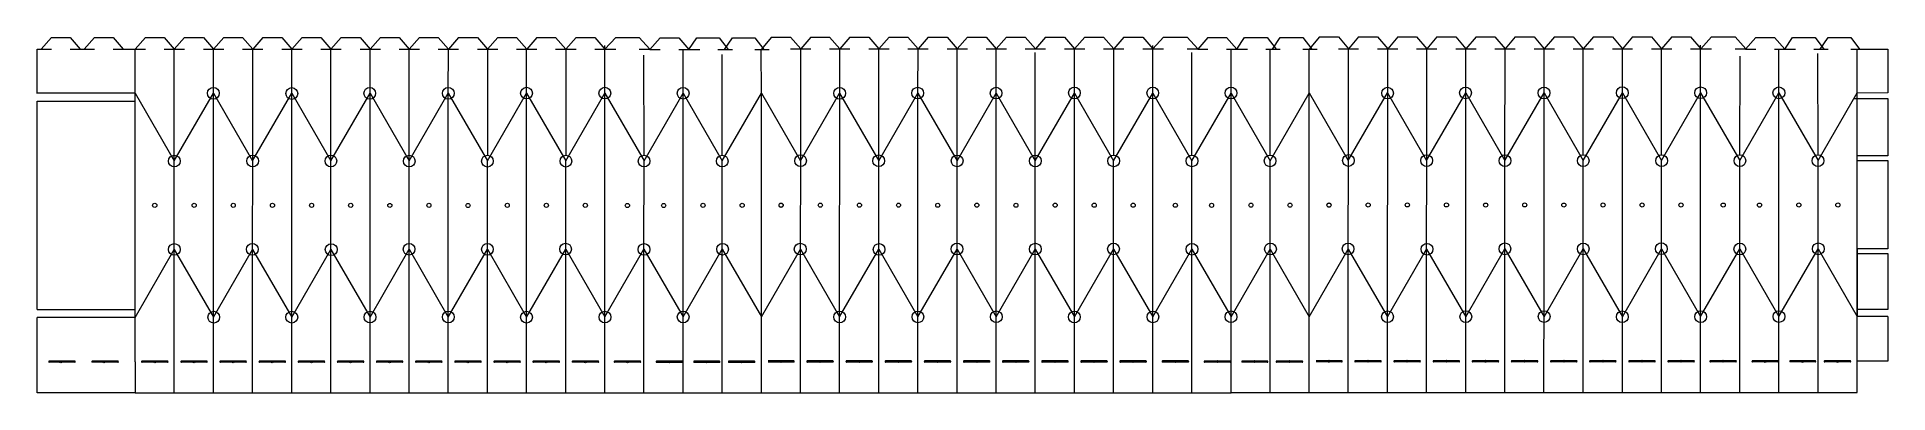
# Model space of a CAD drawing. Header units: inches. Extents: x -11.3 to 7.3, y 1.6 to 5.1.
import ezdxf
from ezdxf.lldxf.tags import DXFTag

# ---------------------------------------------------------------- set-up
doc = ezdxf.new("R2010")
doc.units = ezdxf.units.IN
doc.header["$MEASUREMENT"] = 0
doc.layers.add('Layer 1', color=7, linetype='Continuous')
doc.layers.add('SLD-0', color=7, linetype='Continuous')
tags = doc.linetypes.add('New Line1', pattern=[2, 1, -1]).pattern_tags.tags
tags[6:7] = [DXFTag(74, 4), DXFTag(75, 0), DXFTag(340, '0'), DXFTag(46, 1.0), DXFTag(50, 0.0), DXFTag(44, 0.0), DXFTag(45, 0.0)]
tags[4:5] = [DXFTag(74, 4), DXFTag(75, 0), DXFTag(340, '0'), DXFTag(46, 1.0), DXFTag(50, 0.0), DXFTag(44, 0.0), DXFTag(45, 0.0)]
tags = doc.linetypes.add('New Line10', pattern=[2, 1, -1]).pattern_tags.tags
tags[6:7] = [DXFTag(74, 4), DXFTag(75, 0), DXFTag(340, '0'), DXFTag(46, 1.0), DXFTag(50, 0.0), DXFTag(44, 0.0), DXFTag(45, 0.0)]
tags[4:5] = [DXFTag(74, 4), DXFTag(75, 0), DXFTag(340, '0'), DXFTag(46, 1.0), DXFTag(50, 0.0), DXFTag(44, 0.0), DXFTag(45, 0.0)]
tags = doc.linetypes.add('New Line100', pattern=[2, 1, -1]).pattern_tags.tags
tags[6:7] = [DXFTag(74, 4), DXFTag(75, 0), DXFTag(340, '0'), DXFTag(46, 1.0), DXFTag(50, 0.0), DXFTag(44, 0.0), DXFTag(45, 0.0)]
tags[4:5] = [DXFTag(74, 4), DXFTag(75, 0), DXFTag(340, '0'), DXFTag(46, 1.0), DXFTag(50, 0.0), DXFTag(44, 0.0), DXFTag(45, 0.0)]
tags = doc.linetypes.add('New Line101', pattern=[2, 1, -1]).pattern_tags.tags
tags[6:7] = [DXFTag(74, 4), DXFTag(75, 0), DXFTag(340, '0'), DXFTag(46, 1.0), DXFTag(50, 0.0), DXFTag(44, 0.0), DXFTag(45, 0.0)]
tags[4:5] = [DXFTag(74, 4), DXFTag(75, 0), DXFTag(340, '0'), DXFTag(46, 1.0), DXFTag(50, 0.0), DXFTag(44, 0.0), DXFTag(45, 0.0)]
tags = doc.linetypes.add('New Line102', pattern=[0.8, 0.5, -0.1, 0.1, -0.1]).pattern_tags.tags
tags[10:11] = [DXFTag(74, 4), DXFTag(75, 0), DXFTag(340, '0'), DXFTag(46, 1.0), DXFTag(50, 0.0), DXFTag(44, 0.0), DXFTag(45, 0.0)]
tags[8:9] = [DXFTag(74, 4), DXFTag(75, 0), DXFTag(340, '0'), DXFTag(46, 1.0), DXFTag(50, 0.0), DXFTag(44, 0.0), DXFTag(45, 0.0)]
tags[6:7] = [DXFTag(74, 4), DXFTag(75, 0), DXFTag(340, '0'), DXFTag(46, 1.0), DXFTag(50, 0.0), DXFTag(44, 0.0), DXFTag(45, 0.0)]
tags[4:5] = [DXFTag(74, 4), DXFTag(75, 0), DXFTag(340, '0'), DXFTag(46, 1.0), DXFTag(50, 0.0), DXFTag(44, 0.0), DXFTag(45, 0.0)]
tags = doc.linetypes.add('New Line103', pattern=[2, 1, -1]).pattern_tags.tags
tags[6:7] = [DXFTag(74, 4), DXFTag(75, 0), DXFTag(340, '0'), DXFTag(46, 1.0), DXFTag(50, 0.0), DXFTag(44, 0.0), DXFTag(45, 0.0)]
tags[4:5] = [DXFTag(74, 4), DXFTag(75, 0), DXFTag(340, '0'), DXFTag(46, 1.0), DXFTag(50, 0.0), DXFTag(44, 0.0), DXFTag(45, 0.0)]
tags = doc.linetypes.add('New Line104', pattern=[2, 1, -1]).pattern_tags.tags
tags[6:7] = [DXFTag(74, 4), DXFTag(75, 0), DXFTag(340, '0'), DXFTag(46, 1.0), DXFTag(50, 0.0), DXFTag(44, 0.0), DXFTag(45, 0.0)]
tags[4:5] = [DXFTag(74, 4), DXFTag(75, 0), DXFTag(340, '0'), DXFTag(46, 1.0), DXFTag(50, 0.0), DXFTag(44, 0.0), DXFTag(45, 0.0)]
tags = doc.linetypes.add('New Line105', pattern=[0.8, 0.5, -0.1, 0.1, -0.1]).pattern_tags.tags
tags[10:11] = [DXFTag(74, 4), DXFTag(75, 0), DXFTag(340, '0'), DXFTag(46, 1.0), DXFTag(50, 0.0), DXFTag(44, 0.0), DXFTag(45, 0.0)]
tags[8:9] = [DXFTag(74, 4), DXFTag(75, 0), DXFTag(340, '0'), DXFTag(46, 1.0), DXFTag(50, 0.0), DXFTag(44, 0.0), DXFTag(45, 0.0)]
tags[6:7] = [DXFTag(74, 4), DXFTag(75, 0), DXFTag(340, '0'), DXFTag(46, 1.0), DXFTag(50, 0.0), DXFTag(44, 0.0), DXFTag(45, 0.0)]
tags[4:5] = [DXFTag(74, 4), DXFTag(75, 0), DXFTag(340, '0'), DXFTag(46, 1.0), DXFTag(50, 0.0), DXFTag(44, 0.0), DXFTag(45, 0.0)]
tags = doc.linetypes.add('New Line106', pattern=[2, 1, -1]).pattern_tags.tags
tags[6:7] = [DXFTag(74, 4), DXFTag(75, 0), DXFTag(340, '0'), DXFTag(46, 1.0), DXFTag(50, 0.0), DXFTag(44, 0.0), DXFTag(45, 0.0)]
tags[4:5] = [DXFTag(74, 4), DXFTag(75, 0), DXFTag(340, '0'), DXFTag(46, 1.0), DXFTag(50, 0.0), DXFTag(44, 0.0), DXFTag(45, 0.0)]
tags = doc.linetypes.add('New Line107', pattern=[2, 1, -1]).pattern_tags.tags
tags[6:7] = [DXFTag(74, 4), DXFTag(75, 0), DXFTag(340, '0'), DXFTag(46, 1.0), DXFTag(50, 0.0), DXFTag(44, 0.0), DXFTag(45, 0.0)]
tags[4:5] = [DXFTag(74, 4), DXFTag(75, 0), DXFTag(340, '0'), DXFTag(46, 1.0), DXFTag(50, 0.0), DXFTag(44, 0.0), DXFTag(45, 0.0)]
tags = doc.linetypes.add('New Line108', pattern=[2, 1, -1]).pattern_tags.tags
tags[6:7] = [DXFTag(74, 4), DXFTag(75, 0), DXFTag(340, '0'), DXFTag(46, 1.0), DXFTag(50, 0.0), DXFTag(44, 0.0), DXFTag(45, 0.0)]
tags[4:5] = [DXFTag(74, 4), DXFTag(75, 0), DXFTag(340, '0'), DXFTag(46, 1.0), DXFTag(50, 0.0), DXFTag(44, 0.0), DXFTag(45, 0.0)]
tags = doc.linetypes.add('New Line109', pattern=[2, 1, -1]).pattern_tags.tags
tags[6:7] = [DXFTag(74, 4), DXFTag(75, 0), DXFTag(340, '0'), DXFTag(46, 1.0), DXFTag(50, 0.0), DXFTag(44, 0.0), DXFTag(45, 0.0)]
tags[4:5] = [DXFTag(74, 4), DXFTag(75, 0), DXFTag(340, '0'), DXFTag(46, 1.0), DXFTag(50, 0.0), DXFTag(44, 0.0), DXFTag(45, 0.0)]
tags = doc.linetypes.add('New Line11', pattern=[2, 1, -1]).pattern_tags.tags
tags[6:7] = [DXFTag(74, 4), DXFTag(75, 0), DXFTag(340, '0'), DXFTag(46, 1.0), DXFTag(50, 0.0), DXFTag(44, 0.0), DXFTag(45, 0.0)]
tags[4:5] = [DXFTag(74, 4), DXFTag(75, 0), DXFTag(340, '0'), DXFTag(46, 1.0), DXFTag(50, 0.0), DXFTag(44, 0.0), DXFTag(45, 0.0)]
tags = doc.linetypes.add('New Line110', pattern=[2, 1, -1]).pattern_tags.tags
tags[6:7] = [DXFTag(74, 4), DXFTag(75, 0), DXFTag(340, '0'), DXFTag(46, 1.0), DXFTag(50, 0.0), DXFTag(44, 0.0), DXFTag(45, 0.0)]
tags[4:5] = [DXFTag(74, 4), DXFTag(75, 0), DXFTag(340, '0'), DXFTag(46, 1.0), DXFTag(50, 0.0), DXFTag(44, 0.0), DXFTag(45, 0.0)]
tags = doc.linetypes.add('New Line111', pattern=[2, 1, -1]).pattern_tags.tags
tags[6:7] = [DXFTag(74, 4), DXFTag(75, 0), DXFTag(340, '0'), DXFTag(46, 1.0), DXFTag(50, 0.0), DXFTag(44, 0.0), DXFTag(45, 0.0)]
tags[4:5] = [DXFTag(74, 4), DXFTag(75, 0), DXFTag(340, '0'), DXFTag(46, 1.0), DXFTag(50, 0.0), DXFTag(44, 0.0), DXFTag(45, 0.0)]
tags = doc.linetypes.add('New Line112', pattern=[2, 1, -1]).pattern_tags.tags
tags[6:7] = [DXFTag(74, 4), DXFTag(75, 0), DXFTag(340, '0'), DXFTag(46, 1.0), DXFTag(50, 0.0), DXFTag(44, 0.0), DXFTag(45, 0.0)]
tags[4:5] = [DXFTag(74, 4), DXFTag(75, 0), DXFTag(340, '0'), DXFTag(46, 1.0), DXFTag(50, 0.0), DXFTag(44, 0.0), DXFTag(45, 0.0)]
tags = doc.linetypes.add('New Line113', pattern=[2, 1, -1]).pattern_tags.tags
tags[6:7] = [DXFTag(74, 4), DXFTag(75, 0), DXFTag(340, '0'), DXFTag(46, 1.0), DXFTag(50, 0.0), DXFTag(44, 0.0), DXFTag(45, 0.0)]
tags[4:5] = [DXFTag(74, 4), DXFTag(75, 0), DXFTag(340, '0'), DXFTag(46, 1.0), DXFTag(50, 0.0), DXFTag(44, 0.0), DXFTag(45, 0.0)]
tags = doc.linetypes.add('New Line114', pattern=[2, 1, -1]).pattern_tags.tags
tags[6:7] = [DXFTag(74, 4), DXFTag(75, 0), DXFTag(340, '0'), DXFTag(46, 1.0), DXFTag(50, 0.0), DXFTag(44, 0.0), DXFTag(45, 0.0)]
tags[4:5] = [DXFTag(74, 4), DXFTag(75, 0), DXFTag(340, '0'), DXFTag(46, 1.0), DXFTag(50, 0.0), DXFTag(44, 0.0), DXFTag(45, 0.0)]
tags = doc.linetypes.add('New Line115', pattern=[2, 1, -1]).pattern_tags.tags
tags[6:7] = [DXFTag(74, 4), DXFTag(75, 0), DXFTag(340, '0'), DXFTag(46, 1.0), DXFTag(50, 0.0), DXFTag(44, 0.0), DXFTag(45, 0.0)]
tags[4:5] = [DXFTag(74, 4), DXFTag(75, 0), DXFTag(340, '0'), DXFTag(46, 1.0), DXFTag(50, 0.0), DXFTag(44, 0.0), DXFTag(45, 0.0)]
tags = doc.linetypes.add('New Line116', pattern=[2, 1, -1]).pattern_tags.tags
tags[6:7] = [DXFTag(74, 4), DXFTag(75, 0), DXFTag(340, '0'), DXFTag(46, 1.0), DXFTag(50, 0.0), DXFTag(44, 0.0), DXFTag(45, 0.0)]
tags[4:5] = [DXFTag(74, 4), DXFTag(75, 0), DXFTag(340, '0'), DXFTag(46, 1.0), DXFTag(50, 0.0), DXFTag(44, 0.0), DXFTag(45, 0.0)]
tags = doc.linetypes.add('New Line117', pattern=[2, 1, -1]).pattern_tags.tags
tags[6:7] = [DXFTag(74, 4), DXFTag(75, 0), DXFTag(340, '0'), DXFTag(46, 1.0), DXFTag(50, 0.0), DXFTag(44, 0.0), DXFTag(45, 0.0)]
tags[4:5] = [DXFTag(74, 4), DXFTag(75, 0), DXFTag(340, '0'), DXFTag(46, 1.0), DXFTag(50, 0.0), DXFTag(44, 0.0), DXFTag(45, 0.0)]
tags = doc.linetypes.add('New Line118', pattern=[2, 1, -1]).pattern_tags.tags
tags[6:7] = [DXFTag(74, 4), DXFTag(75, 0), DXFTag(340, '0'), DXFTag(46, 1.0), DXFTag(50, 0.0), DXFTag(44, 0.0), DXFTag(45, 0.0)]
tags[4:5] = [DXFTag(74, 4), DXFTag(75, 0), DXFTag(340, '0'), DXFTag(46, 1.0), DXFTag(50, 0.0), DXFTag(44, 0.0), DXFTag(45, 0.0)]
tags = doc.linetypes.add('New Line119', pattern=[2, 1, -1]).pattern_tags.tags
tags[6:7] = [DXFTag(74, 4), DXFTag(75, 0), DXFTag(340, '0'), DXFTag(46, 1.0), DXFTag(50, 0.0), DXFTag(44, 0.0), DXFTag(45, 0.0)]
tags[4:5] = [DXFTag(74, 4), DXFTag(75, 0), DXFTag(340, '0'), DXFTag(46, 1.0), DXFTag(50, 0.0), DXFTag(44, 0.0), DXFTag(45, 0.0)]
tags = doc.linetypes.add('New Line12', pattern=[2, 1, -1]).pattern_tags.tags
tags[6:7] = [DXFTag(74, 4), DXFTag(75, 0), DXFTag(340, '0'), DXFTag(46, 1.0), DXFTag(50, 0.0), DXFTag(44, 0.0), DXFTag(45, 0.0)]
tags[4:5] = [DXFTag(74, 4), DXFTag(75, 0), DXFTag(340, '0'), DXFTag(46, 1.0), DXFTag(50, 0.0), DXFTag(44, 0.0), DXFTag(45, 0.0)]
tags = doc.linetypes.add('New Line120', pattern=[2, 1, -1]).pattern_tags.tags
tags[6:7] = [DXFTag(74, 4), DXFTag(75, 0), DXFTag(340, '0'), DXFTag(46, 1.0), DXFTag(50, 0.0), DXFTag(44, 0.0), DXFTag(45, 0.0)]
tags[4:5] = [DXFTag(74, 4), DXFTag(75, 0), DXFTag(340, '0'), DXFTag(46, 1.0), DXFTag(50, 0.0), DXFTag(44, 0.0), DXFTag(45, 0.0)]
tags = doc.linetypes.add('New Line121', pattern=[2, 1, -1]).pattern_tags.tags
tags[6:7] = [DXFTag(74, 4), DXFTag(75, 0), DXFTag(340, '0'), DXFTag(46, 1.0), DXFTag(50, 0.0), DXFTag(44, 0.0), DXFTag(45, 0.0)]
tags[4:5] = [DXFTag(74, 4), DXFTag(75, 0), DXFTag(340, '0'), DXFTag(46, 1.0), DXFTag(50, 0.0), DXFTag(44, 0.0), DXFTag(45, 0.0)]
tags = doc.linetypes.add('New Line122', pattern=[2, 1, -1]).pattern_tags.tags
tags[6:7] = [DXFTag(74, 4), DXFTag(75, 0), DXFTag(340, '0'), DXFTag(46, 1.0), DXFTag(50, 0.0), DXFTag(44, 0.0), DXFTag(45, 0.0)]
tags[4:5] = [DXFTag(74, 4), DXFTag(75, 0), DXFTag(340, '0'), DXFTag(46, 1.0), DXFTag(50, 0.0), DXFTag(44, 0.0), DXFTag(45, 0.0)]
tags = doc.linetypes.add('New Line123', pattern=[2, 1, -1]).pattern_tags.tags
tags[6:7] = [DXFTag(74, 4), DXFTag(75, 0), DXFTag(340, '0'), DXFTag(46, 1.0), DXFTag(50, 0.0), DXFTag(44, 0.0), DXFTag(45, 0.0)]
tags[4:5] = [DXFTag(74, 4), DXFTag(75, 0), DXFTag(340, '0'), DXFTag(46, 1.0), DXFTag(50, 0.0), DXFTag(44, 0.0), DXFTag(45, 0.0)]
tags = doc.linetypes.add('New Line124', pattern=[2, 1, -1]).pattern_tags.tags
tags[6:7] = [DXFTag(74, 4), DXFTag(75, 0), DXFTag(340, '0'), DXFTag(46, 1.0), DXFTag(50, 0.0), DXFTag(44, 0.0), DXFTag(45, 0.0)]
tags[4:5] = [DXFTag(74, 4), DXFTag(75, 0), DXFTag(340, '0'), DXFTag(46, 1.0), DXFTag(50, 0.0), DXFTag(44, 0.0), DXFTag(45, 0.0)]
tags = doc.linetypes.add('New Line125', pattern=[2, 1, -1]).pattern_tags.tags
tags[6:7] = [DXFTag(74, 4), DXFTag(75, 0), DXFTag(340, '0'), DXFTag(46, 1.0), DXFTag(50, 0.0), DXFTag(44, 0.0), DXFTag(45, 0.0)]
tags[4:5] = [DXFTag(74, 4), DXFTag(75, 0), DXFTag(340, '0'), DXFTag(46, 1.0), DXFTag(50, 0.0), DXFTag(44, 0.0), DXFTag(45, 0.0)]
tags = doc.linetypes.add('New Line126', pattern=[2, 1, -1]).pattern_tags.tags
tags[6:7] = [DXFTag(74, 4), DXFTag(75, 0), DXFTag(340, '0'), DXFTag(46, 1.0), DXFTag(50, 0.0), DXFTag(44, 0.0), DXFTag(45, 0.0)]
tags[4:5] = [DXFTag(74, 4), DXFTag(75, 0), DXFTag(340, '0'), DXFTag(46, 1.0), DXFTag(50, 0.0), DXFTag(44, 0.0), DXFTag(45, 0.0)]
tags = doc.linetypes.add('New Line127', pattern=[2, 1, -1]).pattern_tags.tags
tags[6:7] = [DXFTag(74, 4), DXFTag(75, 0), DXFTag(340, '0'), DXFTag(46, 1.0), DXFTag(50, 0.0), DXFTag(44, 0.0), DXFTag(45, 0.0)]
tags[4:5] = [DXFTag(74, 4), DXFTag(75, 0), DXFTag(340, '0'), DXFTag(46, 1.0), DXFTag(50, 0.0), DXFTag(44, 0.0), DXFTag(45, 0.0)]
tags = doc.linetypes.add('New Line128', pattern=[2, 1, -1]).pattern_tags.tags
tags[6:7] = [DXFTag(74, 4), DXFTag(75, 0), DXFTag(340, '0'), DXFTag(46, 1.0), DXFTag(50, 0.0), DXFTag(44, 0.0), DXFTag(45, 0.0)]
tags[4:5] = [DXFTag(74, 4), DXFTag(75, 0), DXFTag(340, '0'), DXFTag(46, 1.0), DXFTag(50, 0.0), DXFTag(44, 0.0), DXFTag(45, 0.0)]
tags = doc.linetypes.add('New Line129', pattern=[2, 1, -1]).pattern_tags.tags
tags[6:7] = [DXFTag(74, 4), DXFTag(75, 0), DXFTag(340, '0'), DXFTag(46, 1.0), DXFTag(50, 0.0), DXFTag(44, 0.0), DXFTag(45, 0.0)]
tags[4:5] = [DXFTag(74, 4), DXFTag(75, 0), DXFTag(340, '0'), DXFTag(46, 1.0), DXFTag(50, 0.0), DXFTag(44, 0.0), DXFTag(45, 0.0)]
tags = doc.linetypes.add('New Line13', pattern=[2, 1, -1]).pattern_tags.tags
tags[6:7] = [DXFTag(74, 4), DXFTag(75, 0), DXFTag(340, '0'), DXFTag(46, 1.0), DXFTag(50, 0.0), DXFTag(44, 0.0), DXFTag(45, 0.0)]
tags[4:5] = [DXFTag(74, 4), DXFTag(75, 0), DXFTag(340, '0'), DXFTag(46, 1.0), DXFTag(50, 0.0), DXFTag(44, 0.0), DXFTag(45, 0.0)]
tags = doc.linetypes.add('New Line130', pattern=[2, 1, -1]).pattern_tags.tags
tags[6:7] = [DXFTag(74, 4), DXFTag(75, 0), DXFTag(340, '0'), DXFTag(46, 1.0), DXFTag(50, 0.0), DXFTag(44, 0.0), DXFTag(45, 0.0)]
tags[4:5] = [DXFTag(74, 4), DXFTag(75, 0), DXFTag(340, '0'), DXFTag(46, 1.0), DXFTag(50, 0.0), DXFTag(44, 0.0), DXFTag(45, 0.0)]
tags = doc.linetypes.add('New Line131', pattern=[2, 1, -1]).pattern_tags.tags
tags[6:7] = [DXFTag(74, 4), DXFTag(75, 0), DXFTag(340, '0'), DXFTag(46, 1.0), DXFTag(50, 0.0), DXFTag(44, 0.0), DXFTag(45, 0.0)]
tags[4:5] = [DXFTag(74, 4), DXFTag(75, 0), DXFTag(340, '0'), DXFTag(46, 1.0), DXFTag(50, 0.0), DXFTag(44, 0.0), DXFTag(45, 0.0)]
tags = doc.linetypes.add('New Line132', pattern=[2, 1, -1]).pattern_tags.tags
tags[6:7] = [DXFTag(74, 4), DXFTag(75, 0), DXFTag(340, '0'), DXFTag(46, 1.0), DXFTag(50, 0.0), DXFTag(44, 0.0), DXFTag(45, 0.0)]
tags[4:5] = [DXFTag(74, 4), DXFTag(75, 0), DXFTag(340, '0'), DXFTag(46, 1.0), DXFTag(50, 0.0), DXFTag(44, 0.0), DXFTag(45, 0.0)]
tags = doc.linetypes.add('New Line133', pattern=[2, 1, -1]).pattern_tags.tags
tags[6:7] = [DXFTag(74, 4), DXFTag(75, 0), DXFTag(340, '0'), DXFTag(46, 1.0), DXFTag(50, 0.0), DXFTag(44, 0.0), DXFTag(45, 0.0)]
tags[4:5] = [DXFTag(74, 4), DXFTag(75, 0), DXFTag(340, '0'), DXFTag(46, 1.0), DXFTag(50, 0.0), DXFTag(44, 0.0), DXFTag(45, 0.0)]
tags = doc.linetypes.add('New Line134', pattern=[2, 1, -1]).pattern_tags.tags
tags[6:7] = [DXFTag(74, 4), DXFTag(75, 0), DXFTag(340, '0'), DXFTag(46, 1.0), DXFTag(50, 0.0), DXFTag(44, 0.0), DXFTag(45, 0.0)]
tags[4:5] = [DXFTag(74, 4), DXFTag(75, 0), DXFTag(340, '0'), DXFTag(46, 1.0), DXFTag(50, 0.0), DXFTag(44, 0.0), DXFTag(45, 0.0)]
tags = doc.linetypes.add('New Line135', pattern=[2, 1, -1]).pattern_tags.tags
tags[6:7] = [DXFTag(74, 4), DXFTag(75, 0), DXFTag(340, '0'), DXFTag(46, 1.0), DXFTag(50, 0.0), DXFTag(44, 0.0), DXFTag(45, 0.0)]
tags[4:5] = [DXFTag(74, 4), DXFTag(75, 0), DXFTag(340, '0'), DXFTag(46, 1.0), DXFTag(50, 0.0), DXFTag(44, 0.0), DXFTag(45, 0.0)]
tags = doc.linetypes.add('New Line136', pattern=[2, 1, -1]).pattern_tags.tags
tags[6:7] = [DXFTag(74, 4), DXFTag(75, 0), DXFTag(340, '0'), DXFTag(46, 1.0), DXFTag(50, 0.0), DXFTag(44, 0.0), DXFTag(45, 0.0)]
tags[4:5] = [DXFTag(74, 4), DXFTag(75, 0), DXFTag(340, '0'), DXFTag(46, 1.0), DXFTag(50, 0.0), DXFTag(44, 0.0), DXFTag(45, 0.0)]
tags = doc.linetypes.add('New Line137', pattern=[2, 1, -1]).pattern_tags.tags
tags[6:7] = [DXFTag(74, 4), DXFTag(75, 0), DXFTag(340, '0'), DXFTag(46, 1.0), DXFTag(50, 0.0), DXFTag(44, 0.0), DXFTag(45, 0.0)]
tags[4:5] = [DXFTag(74, 4), DXFTag(75, 0), DXFTag(340, '0'), DXFTag(46, 1.0), DXFTag(50, 0.0), DXFTag(44, 0.0), DXFTag(45, 0.0)]
tags = doc.linetypes.add('New Line138', pattern=[2, 1, -1]).pattern_tags.tags
tags[6:7] = [DXFTag(74, 4), DXFTag(75, 0), DXFTag(340, '0'), DXFTag(46, 1.0), DXFTag(50, 0.0), DXFTag(44, 0.0), DXFTag(45, 0.0)]
tags[4:5] = [DXFTag(74, 4), DXFTag(75, 0), DXFTag(340, '0'), DXFTag(46, 1.0), DXFTag(50, 0.0), DXFTag(44, 0.0), DXFTag(45, 0.0)]
tags = doc.linetypes.add('New Line139', pattern=[2, 1, -1]).pattern_tags.tags
tags[6:7] = [DXFTag(74, 4), DXFTag(75, 0), DXFTag(340, '0'), DXFTag(46, 1.0), DXFTag(50, 0.0), DXFTag(44, 0.0), DXFTag(45, 0.0)]
tags[4:5] = [DXFTag(74, 4), DXFTag(75, 0), DXFTag(340, '0'), DXFTag(46, 1.0), DXFTag(50, 0.0), DXFTag(44, 0.0), DXFTag(45, 0.0)]
tags = doc.linetypes.add('New Line14', pattern=[2, 1, -1]).pattern_tags.tags
tags[6:7] = [DXFTag(74, 4), DXFTag(75, 0), DXFTag(340, '0'), DXFTag(46, 1.0), DXFTag(50, 0.0), DXFTag(44, 0.0), DXFTag(45, 0.0)]
tags[4:5] = [DXFTag(74, 4), DXFTag(75, 0), DXFTag(340, '0'), DXFTag(46, 1.0), DXFTag(50, 0.0), DXFTag(44, 0.0), DXFTag(45, 0.0)]
tags = doc.linetypes.add('New Line140', pattern=[2, 1, -1]).pattern_tags.tags
tags[6:7] = [DXFTag(74, 4), DXFTag(75, 0), DXFTag(340, '0'), DXFTag(46, 1.0), DXFTag(50, 0.0), DXFTag(44, 0.0), DXFTag(45, 0.0)]
tags[4:5] = [DXFTag(74, 4), DXFTag(75, 0), DXFTag(340, '0'), DXFTag(46, 1.0), DXFTag(50, 0.0), DXFTag(44, 0.0), DXFTag(45, 0.0)]
tags = doc.linetypes.add('New Line141', pattern=[2, 1, -1]).pattern_tags.tags
tags[6:7] = [DXFTag(74, 4), DXFTag(75, 0), DXFTag(340, '0'), DXFTag(46, 1.0), DXFTag(50, 0.0), DXFTag(44, 0.0), DXFTag(45, 0.0)]
tags[4:5] = [DXFTag(74, 4), DXFTag(75, 0), DXFTag(340, '0'), DXFTag(46, 1.0), DXFTag(50, 0.0), DXFTag(44, 0.0), DXFTag(45, 0.0)]
tags = doc.linetypes.add('New Line142', pattern=[2, 1, -1]).pattern_tags.tags
tags[6:7] = [DXFTag(74, 4), DXFTag(75, 0), DXFTag(340, '0'), DXFTag(46, 1.0), DXFTag(50, 0.0), DXFTag(44, 0.0), DXFTag(45, 0.0)]
tags[4:5] = [DXFTag(74, 4), DXFTag(75, 0), DXFTag(340, '0'), DXFTag(46, 1.0), DXFTag(50, 0.0), DXFTag(44, 0.0), DXFTag(45, 0.0)]
tags = doc.linetypes.add('New Line143', pattern=[2, 1, -1]).pattern_tags.tags
tags[6:7] = [DXFTag(74, 4), DXFTag(75, 0), DXFTag(340, '0'), DXFTag(46, 1.0), DXFTag(50, 0.0), DXFTag(44, 0.0), DXFTag(45, 0.0)]
tags[4:5] = [DXFTag(74, 4), DXFTag(75, 0), DXFTag(340, '0'), DXFTag(46, 1.0), DXFTag(50, 0.0), DXFTag(44, 0.0), DXFTag(45, 0.0)]
tags = doc.linetypes.add('New Line144', pattern=[2, 1, -1]).pattern_tags.tags
tags[6:7] = [DXFTag(74, 4), DXFTag(75, 0), DXFTag(340, '0'), DXFTag(46, 1.0), DXFTag(50, 0.0), DXFTag(44, 0.0), DXFTag(45, 0.0)]
tags[4:5] = [DXFTag(74, 4), DXFTag(75, 0), DXFTag(340, '0'), DXFTag(46, 1.0), DXFTag(50, 0.0), DXFTag(44, 0.0), DXFTag(45, 0.0)]
tags = doc.linetypes.add('New Line145', pattern=[2, 1, -1]).pattern_tags.tags
tags[6:7] = [DXFTag(74, 4), DXFTag(75, 0), DXFTag(340, '0'), DXFTag(46, 1.0), DXFTag(50, 0.0), DXFTag(44, 0.0), DXFTag(45, 0.0)]
tags[4:5] = [DXFTag(74, 4), DXFTag(75, 0), DXFTag(340, '0'), DXFTag(46, 1.0), DXFTag(50, 0.0), DXFTag(44, 0.0), DXFTag(45, 0.0)]
tags = doc.linetypes.add('New Line146', pattern=[2, 1, -1]).pattern_tags.tags
tags[6:7] = [DXFTag(74, 4), DXFTag(75, 0), DXFTag(340, '0'), DXFTag(46, 1.0), DXFTag(50, 0.0), DXFTag(44, 0.0), DXFTag(45, 0.0)]
tags[4:5] = [DXFTag(74, 4), DXFTag(75, 0), DXFTag(340, '0'), DXFTag(46, 1.0), DXFTag(50, 0.0), DXFTag(44, 0.0), DXFTag(45, 0.0)]
tags = doc.linetypes.add('New Line147', pattern=[2, 1, -1]).pattern_tags.tags
tags[6:7] = [DXFTag(74, 4), DXFTag(75, 0), DXFTag(340, '0'), DXFTag(46, 1.0), DXFTag(50, 0.0), DXFTag(44, 0.0), DXFTag(45, 0.0)]
tags[4:5] = [DXFTag(74, 4), DXFTag(75, 0), DXFTag(340, '0'), DXFTag(46, 1.0), DXFTag(50, 0.0), DXFTag(44, 0.0), DXFTag(45, 0.0)]
tags = doc.linetypes.add('New Line148', pattern=[2, 1, -1]).pattern_tags.tags
tags[6:7] = [DXFTag(74, 4), DXFTag(75, 0), DXFTag(340, '0'), DXFTag(46, 1.0), DXFTag(50, 0.0), DXFTag(44, 0.0), DXFTag(45, 0.0)]
tags[4:5] = [DXFTag(74, 4), DXFTag(75, 0), DXFTag(340, '0'), DXFTag(46, 1.0), DXFTag(50, 0.0), DXFTag(44, 0.0), DXFTag(45, 0.0)]
tags = doc.linetypes.add('New Line149', pattern=[2, 1, -1]).pattern_tags.tags
tags[6:7] = [DXFTag(74, 4), DXFTag(75, 0), DXFTag(340, '0'), DXFTag(46, 1.0), DXFTag(50, 0.0), DXFTag(44, 0.0), DXFTag(45, 0.0)]
tags[4:5] = [DXFTag(74, 4), DXFTag(75, 0), DXFTag(340, '0'), DXFTag(46, 1.0), DXFTag(50, 0.0), DXFTag(44, 0.0), DXFTag(45, 0.0)]
tags = doc.linetypes.add('New Line15', pattern=[2, 1, -1]).pattern_tags.tags
tags[6:7] = [DXFTag(74, 4), DXFTag(75, 0), DXFTag(340, '0'), DXFTag(46, 1.0), DXFTag(50, 0.0), DXFTag(44, 0.0), DXFTag(45, 0.0)]
tags[4:5] = [DXFTag(74, 4), DXFTag(75, 0), DXFTag(340, '0'), DXFTag(46, 1.0), DXFTag(50, 0.0), DXFTag(44, 0.0), DXFTag(45, 0.0)]
tags = doc.linetypes.add('New Line150', pattern=[2, 1, -1]).pattern_tags.tags
tags[6:7] = [DXFTag(74, 4), DXFTag(75, 0), DXFTag(340, '0'), DXFTag(46, 1.0), DXFTag(50, 0.0), DXFTag(44, 0.0), DXFTag(45, 0.0)]
tags[4:5] = [DXFTag(74, 4), DXFTag(75, 0), DXFTag(340, '0'), DXFTag(46, 1.0), DXFTag(50, 0.0), DXFTag(44, 0.0), DXFTag(45, 0.0)]
tags = doc.linetypes.add('New Line151', pattern=[2, 1, -1]).pattern_tags.tags
tags[6:7] = [DXFTag(74, 4), DXFTag(75, 0), DXFTag(340, '0'), DXFTag(46, 1.0), DXFTag(50, 0.0), DXFTag(44, 0.0), DXFTag(45, 0.0)]
tags[4:5] = [DXFTag(74, 4), DXFTag(75, 0), DXFTag(340, '0'), DXFTag(46, 1.0), DXFTag(50, 0.0), DXFTag(44, 0.0), DXFTag(45, 0.0)]
tags = doc.linetypes.add('New Line152', pattern=[2, 1, -1]).pattern_tags.tags
tags[6:7] = [DXFTag(74, 4), DXFTag(75, 0), DXFTag(340, '0'), DXFTag(46, 1.0), DXFTag(50, 0.0), DXFTag(44, 0.0), DXFTag(45, 0.0)]
tags[4:5] = [DXFTag(74, 4), DXFTag(75, 0), DXFTag(340, '0'), DXFTag(46, 1.0), DXFTag(50, 0.0), DXFTag(44, 0.0), DXFTag(45, 0.0)]
tags = doc.linetypes.add('New Line153', pattern=[2, 1, -1]).pattern_tags.tags
tags[6:7] = [DXFTag(74, 4), DXFTag(75, 0), DXFTag(340, '0'), DXFTag(46, 1.0), DXFTag(50, 0.0), DXFTag(44, 0.0), DXFTag(45, 0.0)]
tags[4:5] = [DXFTag(74, 4), DXFTag(75, 0), DXFTag(340, '0'), DXFTag(46, 1.0), DXFTag(50, 0.0), DXFTag(44, 0.0), DXFTag(45, 0.0)]
tags = doc.linetypes.add('New Line154', pattern=[0.8, 0.5, -0.1, 0.1, -0.1]).pattern_tags.tags
tags[10:11] = [DXFTag(74, 4), DXFTag(75, 0), DXFTag(340, '0'), DXFTag(46, 1.0), DXFTag(50, 0.0), DXFTag(44, 0.0), DXFTag(45, 0.0)]
tags[8:9] = [DXFTag(74, 4), DXFTag(75, 0), DXFTag(340, '0'), DXFTag(46, 1.0), DXFTag(50, 0.0), DXFTag(44, 0.0), DXFTag(45, 0.0)]
tags[6:7] = [DXFTag(74, 4), DXFTag(75, 0), DXFTag(340, '0'), DXFTag(46, 1.0), DXFTag(50, 0.0), DXFTag(44, 0.0), DXFTag(45, 0.0)]
tags[4:5] = [DXFTag(74, 4), DXFTag(75, 0), DXFTag(340, '0'), DXFTag(46, 1.0), DXFTag(50, 0.0), DXFTag(44, 0.0), DXFTag(45, 0.0)]
tags = doc.linetypes.add('New Line155', pattern=[2, 1, -1]).pattern_tags.tags
tags[6:7] = [DXFTag(74, 4), DXFTag(75, 0), DXFTag(340, '0'), DXFTag(46, 1.0), DXFTag(50, 0.0), DXFTag(44, 0.0), DXFTag(45, 0.0)]
tags[4:5] = [DXFTag(74, 4), DXFTag(75, 0), DXFTag(340, '0'), DXFTag(46, 1.0), DXFTag(50, 0.0), DXFTag(44, 0.0), DXFTag(45, 0.0)]
tags = doc.linetypes.add('New Line156', pattern=[2, 1, -1]).pattern_tags.tags
tags[6:7] = [DXFTag(74, 4), DXFTag(75, 0), DXFTag(340, '0'), DXFTag(46, 1.0), DXFTag(50, 0.0), DXFTag(44, 0.0), DXFTag(45, 0.0)]
tags[4:5] = [DXFTag(74, 4), DXFTag(75, 0), DXFTag(340, '0'), DXFTag(46, 1.0), DXFTag(50, 0.0), DXFTag(44, 0.0), DXFTag(45, 0.0)]
tags = doc.linetypes.add('New Line157', pattern=[2, 1, -1]).pattern_tags.tags
tags[6:7] = [DXFTag(74, 4), DXFTag(75, 0), DXFTag(340, '0'), DXFTag(46, 1.0), DXFTag(50, 0.0), DXFTag(44, 0.0), DXFTag(45, 0.0)]
tags[4:5] = [DXFTag(74, 4), DXFTag(75, 0), DXFTag(340, '0'), DXFTag(46, 1.0), DXFTag(50, 0.0), DXFTag(44, 0.0), DXFTag(45, 0.0)]
tags = doc.linetypes.add('New Line158', pattern=[2, 1, -1]).pattern_tags.tags
tags[6:7] = [DXFTag(74, 4), DXFTag(75, 0), DXFTag(340, '0'), DXFTag(46, 1.0), DXFTag(50, 0.0), DXFTag(44, 0.0), DXFTag(45, 0.0)]
tags[4:5] = [DXFTag(74, 4), DXFTag(75, 0), DXFTag(340, '0'), DXFTag(46, 1.0), DXFTag(50, 0.0), DXFTag(44, 0.0), DXFTag(45, 0.0)]
tags = doc.linetypes.add('New Line159', pattern=[2, 1, -1]).pattern_tags.tags
tags[6:7] = [DXFTag(74, 4), DXFTag(75, 0), DXFTag(340, '0'), DXFTag(46, 1.0), DXFTag(50, 0.0), DXFTag(44, 0.0), DXFTag(45, 0.0)]
tags[4:5] = [DXFTag(74, 4), DXFTag(75, 0), DXFTag(340, '0'), DXFTag(46, 1.0), DXFTag(50, 0.0), DXFTag(44, 0.0), DXFTag(45, 0.0)]
tags = doc.linetypes.add('New Line16', pattern=[2, 1, -1]).pattern_tags.tags
tags[6:7] = [DXFTag(74, 4), DXFTag(75, 0), DXFTag(340, '0'), DXFTag(46, 1.0), DXFTag(50, 0.0), DXFTag(44, 0.0), DXFTag(45, 0.0)]
tags[4:5] = [DXFTag(74, 4), DXFTag(75, 0), DXFTag(340, '0'), DXFTag(46, 1.0), DXFTag(50, 0.0), DXFTag(44, 0.0), DXFTag(45, 0.0)]
tags = doc.linetypes.add('New Line160', pattern=[2, 1, -1]).pattern_tags.tags
tags[6:7] = [DXFTag(74, 4), DXFTag(75, 0), DXFTag(340, '0'), DXFTag(46, 1.0), DXFTag(50, 0.0), DXFTag(44, 0.0), DXFTag(45, 0.0)]
tags[4:5] = [DXFTag(74, 4), DXFTag(75, 0), DXFTag(340, '0'), DXFTag(46, 1.0), DXFTag(50, 0.0), DXFTag(44, 0.0), DXFTag(45, 0.0)]
tags = doc.linetypes.add('New Line161', pattern=[2, 1, -1]).pattern_tags.tags
tags[6:7] = [DXFTag(74, 4), DXFTag(75, 0), DXFTag(340, '0'), DXFTag(46, 1.0), DXFTag(50, 0.0), DXFTag(44, 0.0), DXFTag(45, 0.0)]
tags[4:5] = [DXFTag(74, 4), DXFTag(75, 0), DXFTag(340, '0'), DXFTag(46, 1.0), DXFTag(50, 0.0), DXFTag(44, 0.0), DXFTag(45, 0.0)]
tags = doc.linetypes.add('New Line162', pattern=[2, 1, -1]).pattern_tags.tags
tags[6:7] = [DXFTag(74, 4), DXFTag(75, 0), DXFTag(340, '0'), DXFTag(46, 1.0), DXFTag(50, 0.0), DXFTag(44, 0.0), DXFTag(45, 0.0)]
tags[4:5] = [DXFTag(74, 4), DXFTag(75, 0), DXFTag(340, '0'), DXFTag(46, 1.0), DXFTag(50, 0.0), DXFTag(44, 0.0), DXFTag(45, 0.0)]
tags = doc.linetypes.add('New Line163', pattern=[2, 1, -1]).pattern_tags.tags
tags[6:7] = [DXFTag(74, 4), DXFTag(75, 0), DXFTag(340, '0'), DXFTag(46, 1.0), DXFTag(50, 0.0), DXFTag(44, 0.0), DXFTag(45, 0.0)]
tags[4:5] = [DXFTag(74, 4), DXFTag(75, 0), DXFTag(340, '0'), DXFTag(46, 1.0), DXFTag(50, 0.0), DXFTag(44, 0.0), DXFTag(45, 0.0)]
tags = doc.linetypes.add('New Line164', pattern=[2, 1, -1]).pattern_tags.tags
tags[6:7] = [DXFTag(74, 4), DXFTag(75, 0), DXFTag(340, '0'), DXFTag(46, 1.0), DXFTag(50, 0.0), DXFTag(44, 0.0), DXFTag(45, 0.0)]
tags[4:5] = [DXFTag(74, 4), DXFTag(75, 0), DXFTag(340, '0'), DXFTag(46, 1.0), DXFTag(50, 0.0), DXFTag(44, 0.0), DXFTag(45, 0.0)]
tags = doc.linetypes.add('New Line165', pattern=[2, 1, -1]).pattern_tags.tags
tags[6:7] = [DXFTag(74, 4), DXFTag(75, 0), DXFTag(340, '0'), DXFTag(46, 1.0), DXFTag(50, 0.0), DXFTag(44, 0.0), DXFTag(45, 0.0)]
tags[4:5] = [DXFTag(74, 4), DXFTag(75, 0), DXFTag(340, '0'), DXFTag(46, 1.0), DXFTag(50, 0.0), DXFTag(44, 0.0), DXFTag(45, 0.0)]
tags = doc.linetypes.add('New Line166', pattern=[2, 1, -1]).pattern_tags.tags
tags[6:7] = [DXFTag(74, 4), DXFTag(75, 0), DXFTag(340, '0'), DXFTag(46, 1.0), DXFTag(50, 0.0), DXFTag(44, 0.0), DXFTag(45, 0.0)]
tags[4:5] = [DXFTag(74, 4), DXFTag(75, 0), DXFTag(340, '0'), DXFTag(46, 1.0), DXFTag(50, 0.0), DXFTag(44, 0.0), DXFTag(45, 0.0)]
tags = doc.linetypes.add('New Line167', pattern=[2, 1, -1]).pattern_tags.tags
tags[6:7] = [DXFTag(74, 4), DXFTag(75, 0), DXFTag(340, '0'), DXFTag(46, 1.0), DXFTag(50, 0.0), DXFTag(44, 0.0), DXFTag(45, 0.0)]
tags[4:5] = [DXFTag(74, 4), DXFTag(75, 0), DXFTag(340, '0'), DXFTag(46, 1.0), DXFTag(50, 0.0), DXFTag(44, 0.0), DXFTag(45, 0.0)]
tags = doc.linetypes.add('New Line168', pattern=[2, 1, -1]).pattern_tags.tags
tags[6:7] = [DXFTag(74, 4), DXFTag(75, 0), DXFTag(340, '0'), DXFTag(46, 1.0), DXFTag(50, 0.0), DXFTag(44, 0.0), DXFTag(45, 0.0)]
tags[4:5] = [DXFTag(74, 4), DXFTag(75, 0), DXFTag(340, '0'), DXFTag(46, 1.0), DXFTag(50, 0.0), DXFTag(44, 0.0), DXFTag(45, 0.0)]
tags = doc.linetypes.add('New Line169', pattern=[2, 1, -1]).pattern_tags.tags
tags[6:7] = [DXFTag(74, 4), DXFTag(75, 0), DXFTag(340, '0'), DXFTag(46, 1.0), DXFTag(50, 0.0), DXFTag(44, 0.0), DXFTag(45, 0.0)]
tags[4:5] = [DXFTag(74, 4), DXFTag(75, 0), DXFTag(340, '0'), DXFTag(46, 1.0), DXFTag(50, 0.0), DXFTag(44, 0.0), DXFTag(45, 0.0)]
tags = doc.linetypes.add('New Line17', pattern=[2, 1, -1]).pattern_tags.tags
tags[6:7] = [DXFTag(74, 4), DXFTag(75, 0), DXFTag(340, '0'), DXFTag(46, 1.0), DXFTag(50, 0.0), DXFTag(44, 0.0), DXFTag(45, 0.0)]
tags[4:5] = [DXFTag(74, 4), DXFTag(75, 0), DXFTag(340, '0'), DXFTag(46, 1.0), DXFTag(50, 0.0), DXFTag(44, 0.0), DXFTag(45, 0.0)]
tags = doc.linetypes.add('New Line170', pattern=[2, 1, -1]).pattern_tags.tags
tags[6:7] = [DXFTag(74, 4), DXFTag(75, 0), DXFTag(340, '0'), DXFTag(46, 1.0), DXFTag(50, 0.0), DXFTag(44, 0.0), DXFTag(45, 0.0)]
tags[4:5] = [DXFTag(74, 4), DXFTag(75, 0), DXFTag(340, '0'), DXFTag(46, 1.0), DXFTag(50, 0.0), DXFTag(44, 0.0), DXFTag(45, 0.0)]
tags = doc.linetypes.add('New Line171', pattern=[2, 1, -1]).pattern_tags.tags
tags[6:7] = [DXFTag(74, 4), DXFTag(75, 0), DXFTag(340, '0'), DXFTag(46, 1.0), DXFTag(50, 0.0), DXFTag(44, 0.0), DXFTag(45, 0.0)]
tags[4:5] = [DXFTag(74, 4), DXFTag(75, 0), DXFTag(340, '0'), DXFTag(46, 1.0), DXFTag(50, 0.0), DXFTag(44, 0.0), DXFTag(45, 0.0)]
tags = doc.linetypes.add('New Line172', pattern=[2, 1, -1]).pattern_tags.tags
tags[6:7] = [DXFTag(74, 4), DXFTag(75, 0), DXFTag(340, '0'), DXFTag(46, 1.0), DXFTag(50, 0.0), DXFTag(44, 0.0), DXFTag(45, 0.0)]
tags[4:5] = [DXFTag(74, 4), DXFTag(75, 0), DXFTag(340, '0'), DXFTag(46, 1.0), DXFTag(50, 0.0), DXFTag(44, 0.0), DXFTag(45, 0.0)]
tags = doc.linetypes.add('New Line173', pattern=[0.8, 0.5, -0.1, 0.1, -0.1]).pattern_tags.tags
tags[10:11] = [DXFTag(74, 4), DXFTag(75, 0), DXFTag(340, '0'), DXFTag(46, 1.0), DXFTag(50, 0.0), DXFTag(44, 0.0), DXFTag(45, 0.0)]
tags[8:9] = [DXFTag(74, 4), DXFTag(75, 0), DXFTag(340, '0'), DXFTag(46, 1.0), DXFTag(50, 0.0), DXFTag(44, 0.0), DXFTag(45, 0.0)]
tags[6:7] = [DXFTag(74, 4), DXFTag(75, 0), DXFTag(340, '0'), DXFTag(46, 1.0), DXFTag(50, 0.0), DXFTag(44, 0.0), DXFTag(45, 0.0)]
tags[4:5] = [DXFTag(74, 4), DXFTag(75, 0), DXFTag(340, '0'), DXFTag(46, 1.0), DXFTag(50, 0.0), DXFTag(44, 0.0), DXFTag(45, 0.0)]
tags = doc.linetypes.add('New Line174', pattern=[2, 1, -1]).pattern_tags.tags
tags[6:7] = [DXFTag(74, 4), DXFTag(75, 0), DXFTag(340, '0'), DXFTag(46, 1.0), DXFTag(50, 0.0), DXFTag(44, 0.0), DXFTag(45, 0.0)]
tags[4:5] = [DXFTag(74, 4), DXFTag(75, 0), DXFTag(340, '0'), DXFTag(46, 1.0), DXFTag(50, 0.0), DXFTag(44, 0.0), DXFTag(45, 0.0)]
tags = doc.linetypes.add('New Line175', pattern=[2, 1, -1]).pattern_tags.tags
tags[6:7] = [DXFTag(74, 4), DXFTag(75, 0), DXFTag(340, '0'), DXFTag(46, 1.0), DXFTag(50, 0.0), DXFTag(44, 0.0), DXFTag(45, 0.0)]
tags[4:5] = [DXFTag(74, 4), DXFTag(75, 0), DXFTag(340, '0'), DXFTag(46, 1.0), DXFTag(50, 0.0), DXFTag(44, 0.0), DXFTag(45, 0.0)]
tags = doc.linetypes.add('New Line176', pattern=[2, 1, -1]).pattern_tags.tags
tags[6:7] = [DXFTag(74, 4), DXFTag(75, 0), DXFTag(340, '0'), DXFTag(46, 1.0), DXFTag(50, 0.0), DXFTag(44, 0.0), DXFTag(45, 0.0)]
tags[4:5] = [DXFTag(74, 4), DXFTag(75, 0), DXFTag(340, '0'), DXFTag(46, 1.0), DXFTag(50, 0.0), DXFTag(44, 0.0), DXFTag(45, 0.0)]
tags = doc.linetypes.add('New Line177', pattern=[2, 1, -1]).pattern_tags.tags
tags[6:7] = [DXFTag(74, 4), DXFTag(75, 0), DXFTag(340, '0'), DXFTag(46, 1.0), DXFTag(50, 0.0), DXFTag(44, 0.0), DXFTag(45, 0.0)]
tags[4:5] = [DXFTag(74, 4), DXFTag(75, 0), DXFTag(340, '0'), DXFTag(46, 1.0), DXFTag(50, 0.0), DXFTag(44, 0.0), DXFTag(45, 0.0)]
tags = doc.linetypes.add('New Line178', pattern=[2, 1, -1]).pattern_tags.tags
tags[6:7] = [DXFTag(74, 4), DXFTag(75, 0), DXFTag(340, '0'), DXFTag(46, 1.0), DXFTag(50, 0.0), DXFTag(44, 0.0), DXFTag(45, 0.0)]
tags[4:5] = [DXFTag(74, 4), DXFTag(75, 0), DXFTag(340, '0'), DXFTag(46, 1.0), DXFTag(50, 0.0), DXFTag(44, 0.0), DXFTag(45, 0.0)]
tags = doc.linetypes.add('New Line179', pattern=[2, 1, -1]).pattern_tags.tags
tags[6:7] = [DXFTag(74, 4), DXFTag(75, 0), DXFTag(340, '0'), DXFTag(46, 1.0), DXFTag(50, 0.0), DXFTag(44, 0.0), DXFTag(45, 0.0)]
tags[4:5] = [DXFTag(74, 4), DXFTag(75, 0), DXFTag(340, '0'), DXFTag(46, 1.0), DXFTag(50, 0.0), DXFTag(44, 0.0), DXFTag(45, 0.0)]
tags = doc.linetypes.add('New Line18', pattern=[2, 1, -1]).pattern_tags.tags
tags[6:7] = [DXFTag(74, 4), DXFTag(75, 0), DXFTag(340, '0'), DXFTag(46, 1.0), DXFTag(50, 0.0), DXFTag(44, 0.0), DXFTag(45, 0.0)]
tags[4:5] = [DXFTag(74, 4), DXFTag(75, 0), DXFTag(340, '0'), DXFTag(46, 1.0), DXFTag(50, 0.0), DXFTag(44, 0.0), DXFTag(45, 0.0)]
tags = doc.linetypes.add('New Line180', pattern=[2, 1, -1]).pattern_tags.tags
tags[6:7] = [DXFTag(74, 4), DXFTag(75, 0), DXFTag(340, '0'), DXFTag(46, 1.0), DXFTag(50, 0.0), DXFTag(44, 0.0), DXFTag(45, 0.0)]
tags[4:5] = [DXFTag(74, 4), DXFTag(75, 0), DXFTag(340, '0'), DXFTag(46, 1.0), DXFTag(50, 0.0), DXFTag(44, 0.0), DXFTag(45, 0.0)]
tags = doc.linetypes.add('New Line181', pattern=[2, 1, -1]).pattern_tags.tags
tags[6:7] = [DXFTag(74, 4), DXFTag(75, 0), DXFTag(340, '0'), DXFTag(46, 1.0), DXFTag(50, 0.0), DXFTag(44, 0.0), DXFTag(45, 0.0)]
tags[4:5] = [DXFTag(74, 4), DXFTag(75, 0), DXFTag(340, '0'), DXFTag(46, 1.0), DXFTag(50, 0.0), DXFTag(44, 0.0), DXFTag(45, 0.0)]
tags = doc.linetypes.add('New Line182', pattern=[0.8, 0.5, -0.1, 0.1, -0.1]).pattern_tags.tags
tags[10:11] = [DXFTag(74, 4), DXFTag(75, 0), DXFTag(340, '0'), DXFTag(46, 1.0), DXFTag(50, 0.0), DXFTag(44, 0.0), DXFTag(45, 0.0)]
tags[8:9] = [DXFTag(74, 4), DXFTag(75, 0), DXFTag(340, '0'), DXFTag(46, 1.0), DXFTag(50, 0.0), DXFTag(44, 0.0), DXFTag(45, 0.0)]
tags[6:7] = [DXFTag(74, 4), DXFTag(75, 0), DXFTag(340, '0'), DXFTag(46, 1.0), DXFTag(50, 0.0), DXFTag(44, 0.0), DXFTag(45, 0.0)]
tags[4:5] = [DXFTag(74, 4), DXFTag(75, 0), DXFTag(340, '0'), DXFTag(46, 1.0), DXFTag(50, 0.0), DXFTag(44, 0.0), DXFTag(45, 0.0)]
tags = doc.linetypes.add('New Line183', pattern=[2, 1, -1]).pattern_tags.tags
tags[6:7] = [DXFTag(74, 4), DXFTag(75, 0), DXFTag(340, '0'), DXFTag(46, 1.0), DXFTag(50, 0.0), DXFTag(44, 0.0), DXFTag(45, 0.0)]
tags[4:5] = [DXFTag(74, 4), DXFTag(75, 0), DXFTag(340, '0'), DXFTag(46, 1.0), DXFTag(50, 0.0), DXFTag(44, 0.0), DXFTag(45, 0.0)]
tags = doc.linetypes.add('New Line184', pattern=[2, 1, -1]).pattern_tags.tags
tags[6:7] = [DXFTag(74, 4), DXFTag(75, 0), DXFTag(340, '0'), DXFTag(46, 1.0), DXFTag(50, 0.0), DXFTag(44, 0.0), DXFTag(45, 0.0)]
tags[4:5] = [DXFTag(74, 4), DXFTag(75, 0), DXFTag(340, '0'), DXFTag(46, 1.0), DXFTag(50, 0.0), DXFTag(44, 0.0), DXFTag(45, 0.0)]
tags = doc.linetypes.add('New Line185', pattern=[2, 1, -1]).pattern_tags.tags
tags[6:7] = [DXFTag(74, 4), DXFTag(75, 0), DXFTag(340, '0'), DXFTag(46, 1.0), DXFTag(50, 0.0), DXFTag(44, 0.0), DXFTag(45, 0.0)]
tags[4:5] = [DXFTag(74, 4), DXFTag(75, 0), DXFTag(340, '0'), DXFTag(46, 1.0), DXFTag(50, 0.0), DXFTag(44, 0.0), DXFTag(45, 0.0)]
tags = doc.linetypes.add('New Line186', pattern=[2, 1, -1]).pattern_tags.tags
tags[6:7] = [DXFTag(74, 4), DXFTag(75, 0), DXFTag(340, '0'), DXFTag(46, 1.0), DXFTag(50, 0.0), DXFTag(44, 0.0), DXFTag(45, 0.0)]
tags[4:5] = [DXFTag(74, 4), DXFTag(75, 0), DXFTag(340, '0'), DXFTag(46, 1.0), DXFTag(50, 0.0), DXFTag(44, 0.0), DXFTag(45, 0.0)]
tags = doc.linetypes.add('New Line187', pattern=[2, 1, -1]).pattern_tags.tags
tags[6:7] = [DXFTag(74, 4), DXFTag(75, 0), DXFTag(340, '0'), DXFTag(46, 1.0), DXFTag(50, 0.0), DXFTag(44, 0.0), DXFTag(45, 0.0)]
tags[4:5] = [DXFTag(74, 4), DXFTag(75, 0), DXFTag(340, '0'), DXFTag(46, 1.0), DXFTag(50, 0.0), DXFTag(44, 0.0), DXFTag(45, 0.0)]
tags = doc.linetypes.add('New Line188', pattern=[2, 1, -1]).pattern_tags.tags
tags[6:7] = [DXFTag(74, 4), DXFTag(75, 0), DXFTag(340, '0'), DXFTag(46, 1.0), DXFTag(50, 0.0), DXFTag(44, 0.0), DXFTag(45, 0.0)]
tags[4:5] = [DXFTag(74, 4), DXFTag(75, 0), DXFTag(340, '0'), DXFTag(46, 1.0), DXFTag(50, 0.0), DXFTag(44, 0.0), DXFTag(45, 0.0)]
tags = doc.linetypes.add('New Line189', pattern=[2, 1, -1]).pattern_tags.tags
tags[6:7] = [DXFTag(74, 4), DXFTag(75, 0), DXFTag(340, '0'), DXFTag(46, 1.0), DXFTag(50, 0.0), DXFTag(44, 0.0), DXFTag(45, 0.0)]
tags[4:5] = [DXFTag(74, 4), DXFTag(75, 0), DXFTag(340, '0'), DXFTag(46, 1.0), DXFTag(50, 0.0), DXFTag(44, 0.0), DXFTag(45, 0.0)]
tags = doc.linetypes.add('New Line19', pattern=[2, 1, -1]).pattern_tags.tags
tags[6:7] = [DXFTag(74, 4), DXFTag(75, 0), DXFTag(340, '0'), DXFTag(46, 1.0), DXFTag(50, 0.0), DXFTag(44, 0.0), DXFTag(45, 0.0)]
tags[4:5] = [DXFTag(74, 4), DXFTag(75, 0), DXFTag(340, '0'), DXFTag(46, 1.0), DXFTag(50, 0.0), DXFTag(44, 0.0), DXFTag(45, 0.0)]
tags = doc.linetypes.add('New Line190', pattern=[2, 1, -1]).pattern_tags.tags
tags[6:7] = [DXFTag(74, 4), DXFTag(75, 0), DXFTag(340, '0'), DXFTag(46, 1.0), DXFTag(50, 0.0), DXFTag(44, 0.0), DXFTag(45, 0.0)]
tags[4:5] = [DXFTag(74, 4), DXFTag(75, 0), DXFTag(340, '0'), DXFTag(46, 1.0), DXFTag(50, 0.0), DXFTag(44, 0.0), DXFTag(45, 0.0)]
tags = doc.linetypes.add('New Line191', pattern=[2, 1, -1]).pattern_tags.tags
tags[6:7] = [DXFTag(74, 4), DXFTag(75, 0), DXFTag(340, '0'), DXFTag(46, 1.0), DXFTag(50, 0.0), DXFTag(44, 0.0), DXFTag(45, 0.0)]
tags[4:5] = [DXFTag(74, 4), DXFTag(75, 0), DXFTag(340, '0'), DXFTag(46, 1.0), DXFTag(50, 0.0), DXFTag(44, 0.0), DXFTag(45, 0.0)]
tags = doc.linetypes.add('New Line192', pattern=[2, 1, -1]).pattern_tags.tags
tags[6:7] = [DXFTag(74, 4), DXFTag(75, 0), DXFTag(340, '0'), DXFTag(46, 1.0), DXFTag(50, 0.0), DXFTag(44, 0.0), DXFTag(45, 0.0)]
tags[4:5] = [DXFTag(74, 4), DXFTag(75, 0), DXFTag(340, '0'), DXFTag(46, 1.0), DXFTag(50, 0.0), DXFTag(44, 0.0), DXFTag(45, 0.0)]
tags = doc.linetypes.add('New Line193', pattern=[0.8, 0.5, -0.1, 0.1, -0.1]).pattern_tags.tags
tags[10:11] = [DXFTag(74, 4), DXFTag(75, 0), DXFTag(340, '0'), DXFTag(46, 1.0), DXFTag(50, 0.0), DXFTag(44, 0.0), DXFTag(45, 0.0)]
tags[8:9] = [DXFTag(74, 4), DXFTag(75, 0), DXFTag(340, '0'), DXFTag(46, 1.0), DXFTag(50, 0.0), DXFTag(44, 0.0), DXFTag(45, 0.0)]
tags[6:7] = [DXFTag(74, 4), DXFTag(75, 0), DXFTag(340, '0'), DXFTag(46, 1.0), DXFTag(50, 0.0), DXFTag(44, 0.0), DXFTag(45, 0.0)]
tags[4:5] = [DXFTag(74, 4), DXFTag(75, 0), DXFTag(340, '0'), DXFTag(46, 1.0), DXFTag(50, 0.0), DXFTag(44, 0.0), DXFTag(45, 0.0)]
tags = doc.linetypes.add('New Line194', pattern=[2, 1, -1]).pattern_tags.tags
tags[6:7] = [DXFTag(74, 4), DXFTag(75, 0), DXFTag(340, '0'), DXFTag(46, 1.0), DXFTag(50, 0.0), DXFTag(44, 0.0), DXFTag(45, 0.0)]
tags[4:5] = [DXFTag(74, 4), DXFTag(75, 0), DXFTag(340, '0'), DXFTag(46, 1.0), DXFTag(50, 0.0), DXFTag(44, 0.0), DXFTag(45, 0.0)]
tags = doc.linetypes.add('New Line195', pattern=[2, 1, -1]).pattern_tags.tags
tags[6:7] = [DXFTag(74, 4), DXFTag(75, 0), DXFTag(340, '0'), DXFTag(46, 1.0), DXFTag(50, 0.0), DXFTag(44, 0.0), DXFTag(45, 0.0)]
tags[4:5] = [DXFTag(74, 4), DXFTag(75, 0), DXFTag(340, '0'), DXFTag(46, 1.0), DXFTag(50, 0.0), DXFTag(44, 0.0), DXFTag(45, 0.0)]
tags = doc.linetypes.add('New Line196', pattern=[2, 1, -1]).pattern_tags.tags
tags[6:7] = [DXFTag(74, 4), DXFTag(75, 0), DXFTag(340, '0'), DXFTag(46, 1.0), DXFTag(50, 0.0), DXFTag(44, 0.0), DXFTag(45, 0.0)]
tags[4:5] = [DXFTag(74, 4), DXFTag(75, 0), DXFTag(340, '0'), DXFTag(46, 1.0), DXFTag(50, 0.0), DXFTag(44, 0.0), DXFTag(45, 0.0)]
tags = doc.linetypes.add('New Line197', pattern=[2, 1, -1]).pattern_tags.tags
tags[6:7] = [DXFTag(74, 4), DXFTag(75, 0), DXFTag(340, '0'), DXFTag(46, 1.0), DXFTag(50, 0.0), DXFTag(44, 0.0), DXFTag(45, 0.0)]
tags[4:5] = [DXFTag(74, 4), DXFTag(75, 0), DXFTag(340, '0'), DXFTag(46, 1.0), DXFTag(50, 0.0), DXFTag(44, 0.0), DXFTag(45, 0.0)]
tags = doc.linetypes.add('New Line198', pattern=[2, 1, -1]).pattern_tags.tags
tags[6:7] = [DXFTag(74, 4), DXFTag(75, 0), DXFTag(340, '0'), DXFTag(46, 1.0), DXFTag(50, 0.0), DXFTag(44, 0.0), DXFTag(45, 0.0)]
tags[4:5] = [DXFTag(74, 4), DXFTag(75, 0), DXFTag(340, '0'), DXFTag(46, 1.0), DXFTag(50, 0.0), DXFTag(44, 0.0), DXFTag(45, 0.0)]
tags = doc.linetypes.add('New Line199', pattern=[2, 1, -1]).pattern_tags.tags
tags[6:7] = [DXFTag(74, 4), DXFTag(75, 0), DXFTag(340, '0'), DXFTag(46, 1.0), DXFTag(50, 0.0), DXFTag(44, 0.0), DXFTag(45, 0.0)]
tags[4:5] = [DXFTag(74, 4), DXFTag(75, 0), DXFTag(340, '0'), DXFTag(46, 1.0), DXFTag(50, 0.0), DXFTag(44, 0.0), DXFTag(45, 0.0)]
tags = doc.linetypes.add('New Line2', pattern=[2, 1, -1]).pattern_tags.tags
tags[6:7] = [DXFTag(74, 4), DXFTag(75, 0), DXFTag(340, '0'), DXFTag(46, 1.0), DXFTag(50, 0.0), DXFTag(44, 0.0), DXFTag(45, 0.0)]
tags[4:5] = [DXFTag(74, 4), DXFTag(75, 0), DXFTag(340, '0'), DXFTag(46, 1.0), DXFTag(50, 0.0), DXFTag(44, 0.0), DXFTag(45, 0.0)]
tags = doc.linetypes.add('New Line20', pattern=[2, 1, -1]).pattern_tags.tags
tags[6:7] = [DXFTag(74, 4), DXFTag(75, 0), DXFTag(340, '0'), DXFTag(46, 1.0), DXFTag(50, 0.0), DXFTag(44, 0.0), DXFTag(45, 0.0)]
tags[4:5] = [DXFTag(74, 4), DXFTag(75, 0), DXFTag(340, '0'), DXFTag(46, 1.0), DXFTag(50, 0.0), DXFTag(44, 0.0), DXFTag(45, 0.0)]
tags = doc.linetypes.add('New Line200', pattern=[2, 1, -1]).pattern_tags.tags
tags[6:7] = [DXFTag(74, 4), DXFTag(75, 0), DXFTag(340, '0'), DXFTag(46, 1.0), DXFTag(50, 0.0), DXFTag(44, 0.0), DXFTag(45, 0.0)]
tags[4:5] = [DXFTag(74, 4), DXFTag(75, 0), DXFTag(340, '0'), DXFTag(46, 1.0), DXFTag(50, 0.0), DXFTag(44, 0.0), DXFTag(45, 0.0)]
tags = doc.linetypes.add('New Line201', pattern=[0.8, 0.5, -0.1, 0.1, -0.1]).pattern_tags.tags
tags[10:11] = [DXFTag(74, 4), DXFTag(75, 0), DXFTag(340, '0'), DXFTag(46, 1.0), DXFTag(50, 0.0), DXFTag(44, 0.0), DXFTag(45, 0.0)]
tags[8:9] = [DXFTag(74, 4), DXFTag(75, 0), DXFTag(340, '0'), DXFTag(46, 1.0), DXFTag(50, 0.0), DXFTag(44, 0.0), DXFTag(45, 0.0)]
tags[6:7] = [DXFTag(74, 4), DXFTag(75, 0), DXFTag(340, '0'), DXFTag(46, 1.0), DXFTag(50, 0.0), DXFTag(44, 0.0), DXFTag(45, 0.0)]
tags[4:5] = [DXFTag(74, 4), DXFTag(75, 0), DXFTag(340, '0'), DXFTag(46, 1.0), DXFTag(50, 0.0), DXFTag(44, 0.0), DXFTag(45, 0.0)]
tags = doc.linetypes.add('New Line202', pattern=[0.8, 0.5, -0.1, 0.1, -0.1]).pattern_tags.tags
tags[10:11] = [DXFTag(74, 4), DXFTag(75, 0), DXFTag(340, '0'), DXFTag(46, 1.0), DXFTag(50, 0.0), DXFTag(44, 0.0), DXFTag(45, 0.0)]
tags[8:9] = [DXFTag(74, 4), DXFTag(75, 0), DXFTag(340, '0'), DXFTag(46, 1.0), DXFTag(50, 0.0), DXFTag(44, 0.0), DXFTag(45, 0.0)]
tags[6:7] = [DXFTag(74, 4), DXFTag(75, 0), DXFTag(340, '0'), DXFTag(46, 1.0), DXFTag(50, 0.0), DXFTag(44, 0.0), DXFTag(45, 0.0)]
tags[4:5] = [DXFTag(74, 4), DXFTag(75, 0), DXFTag(340, '0'), DXFTag(46, 1.0), DXFTag(50, 0.0), DXFTag(44, 0.0), DXFTag(45, 0.0)]
tags = doc.linetypes.add('New Line203', pattern=[0.8, 0.5, -0.1, 0.1, -0.1]).pattern_tags.tags
tags[10:11] = [DXFTag(74, 4), DXFTag(75, 0), DXFTag(340, '0'), DXFTag(46, 1.0), DXFTag(50, 0.0), DXFTag(44, 0.0), DXFTag(45, 0.0)]
tags[8:9] = [DXFTag(74, 4), DXFTag(75, 0), DXFTag(340, '0'), DXFTag(46, 1.0), DXFTag(50, 0.0), DXFTag(44, 0.0), DXFTag(45, 0.0)]
tags[6:7] = [DXFTag(74, 4), DXFTag(75, 0), DXFTag(340, '0'), DXFTag(46, 1.0), DXFTag(50, 0.0), DXFTag(44, 0.0), DXFTag(45, 0.0)]
tags[4:5] = [DXFTag(74, 4), DXFTag(75, 0), DXFTag(340, '0'), DXFTag(46, 1.0), DXFTag(50, 0.0), DXFTag(44, 0.0), DXFTag(45, 0.0)]
tags = doc.linetypes.add('New Line204', pattern=[2, 1, -1]).pattern_tags.tags
tags[6:7] = [DXFTag(74, 4), DXFTag(75, 0), DXFTag(340, '0'), DXFTag(46, 1.0), DXFTag(50, 0.0), DXFTag(44, 0.0), DXFTag(45, 0.0)]
tags[4:5] = [DXFTag(74, 4), DXFTag(75, 0), DXFTag(340, '0'), DXFTag(46, 1.0), DXFTag(50, 0.0), DXFTag(44, 0.0), DXFTag(45, 0.0)]
tags = doc.linetypes.add('New Line205', pattern=[2, 1, -1]).pattern_tags.tags
tags[6:7] = [DXFTag(74, 4), DXFTag(75, 0), DXFTag(340, '0'), DXFTag(46, 1.0), DXFTag(50, 0.0), DXFTag(44, 0.0), DXFTag(45, 0.0)]
tags[4:5] = [DXFTag(74, 4), DXFTag(75, 0), DXFTag(340, '0'), DXFTag(46, 1.0), DXFTag(50, 0.0), DXFTag(44, 0.0), DXFTag(45, 0.0)]
tags = doc.linetypes.add('New Line206', pattern=[2, 1, -1]).pattern_tags.tags
tags[6:7] = [DXFTag(74, 4), DXFTag(75, 0), DXFTag(340, '0'), DXFTag(46, 1.0), DXFTag(50, 0.0), DXFTag(44, 0.0), DXFTag(45, 0.0)]
tags[4:5] = [DXFTag(74, 4), DXFTag(75, 0), DXFTag(340, '0'), DXFTag(46, 1.0), DXFTag(50, 0.0), DXFTag(44, 0.0), DXFTag(45, 0.0)]
tags = doc.linetypes.add('New Line207', pattern=[2, 1, -1]).pattern_tags.tags
tags[6:7] = [DXFTag(74, 4), DXFTag(75, 0), DXFTag(340, '0'), DXFTag(46, 1.0), DXFTag(50, 0.0), DXFTag(44, 0.0), DXFTag(45, 0.0)]
tags[4:5] = [DXFTag(74, 4), DXFTag(75, 0), DXFTag(340, '0'), DXFTag(46, 1.0), DXFTag(50, 0.0), DXFTag(44, 0.0), DXFTag(45, 0.0)]
tags = doc.linetypes.add('New Line208', pattern=[2, 1, -1]).pattern_tags.tags
tags[6:7] = [DXFTag(74, 4), DXFTag(75, 0), DXFTag(340, '0'), DXFTag(46, 1.0), DXFTag(50, 0.0), DXFTag(44, 0.0), DXFTag(45, 0.0)]
tags[4:5] = [DXFTag(74, 4), DXFTag(75, 0), DXFTag(340, '0'), DXFTag(46, 1.0), DXFTag(50, 0.0), DXFTag(44, 0.0), DXFTag(45, 0.0)]
tags = doc.linetypes.add('New Line209', pattern=[2, 1, -1]).pattern_tags.tags
tags[6:7] = [DXFTag(74, 4), DXFTag(75, 0), DXFTag(340, '0'), DXFTag(46, 1.0), DXFTag(50, 0.0), DXFTag(44, 0.0), DXFTag(45, 0.0)]
tags[4:5] = [DXFTag(74, 4), DXFTag(75, 0), DXFTag(340, '0'), DXFTag(46, 1.0), DXFTag(50, 0.0), DXFTag(44, 0.0), DXFTag(45, 0.0)]
tags = doc.linetypes.add('New Line21', pattern=[2, 1, -1]).pattern_tags.tags
tags[6:7] = [DXFTag(74, 4), DXFTag(75, 0), DXFTag(340, '0'), DXFTag(46, 1.0), DXFTag(50, 0.0), DXFTag(44, 0.0), DXFTag(45, 0.0)]
tags[4:5] = [DXFTag(74, 4), DXFTag(75, 0), DXFTag(340, '0'), DXFTag(46, 1.0), DXFTag(50, 0.0), DXFTag(44, 0.0), DXFTag(45, 0.0)]
tags = doc.linetypes.add('New Line210', pattern=[2, 1, -1]).pattern_tags.tags
tags[6:7] = [DXFTag(74, 4), DXFTag(75, 0), DXFTag(340, '0'), DXFTag(46, 1.0), DXFTag(50, 0.0), DXFTag(44, 0.0), DXFTag(45, 0.0)]
tags[4:5] = [DXFTag(74, 4), DXFTag(75, 0), DXFTag(340, '0'), DXFTag(46, 1.0), DXFTag(50, 0.0), DXFTag(44, 0.0), DXFTag(45, 0.0)]
tags = doc.linetypes.add('New Line211', pattern=[2, 1, -1]).pattern_tags.tags
tags[6:7] = [DXFTag(74, 4), DXFTag(75, 0), DXFTag(340, '0'), DXFTag(46, 1.0), DXFTag(50, 0.0), DXFTag(44, 0.0), DXFTag(45, 0.0)]
tags[4:5] = [DXFTag(74, 4), DXFTag(75, 0), DXFTag(340, '0'), DXFTag(46, 1.0), DXFTag(50, 0.0), DXFTag(44, 0.0), DXFTag(45, 0.0)]
tags = doc.linetypes.add('New Line212', pattern=[2, 1, -1]).pattern_tags.tags
tags[6:7] = [DXFTag(74, 4), DXFTag(75, 0), DXFTag(340, '0'), DXFTag(46, 1.0), DXFTag(50, 0.0), DXFTag(44, 0.0), DXFTag(45, 0.0)]
tags[4:5] = [DXFTag(74, 4), DXFTag(75, 0), DXFTag(340, '0'), DXFTag(46, 1.0), DXFTag(50, 0.0), DXFTag(44, 0.0), DXFTag(45, 0.0)]
tags = doc.linetypes.add('New Line213', pattern=[2, 1, -1]).pattern_tags.tags
tags[6:7] = [DXFTag(74, 4), DXFTag(75, 0), DXFTag(340, '0'), DXFTag(46, 1.0), DXFTag(50, 0.0), DXFTag(44, 0.0), DXFTag(45, 0.0)]
tags[4:5] = [DXFTag(74, 4), DXFTag(75, 0), DXFTag(340, '0'), DXFTag(46, 1.0), DXFTag(50, 0.0), DXFTag(44, 0.0), DXFTag(45, 0.0)]
tags = doc.linetypes.add('New Line214', pattern=[2, 1, -1]).pattern_tags.tags
tags[6:7] = [DXFTag(74, 4), DXFTag(75, 0), DXFTag(340, '0'), DXFTag(46, 1.0), DXFTag(50, 0.0), DXFTag(44, 0.0), DXFTag(45, 0.0)]
tags[4:5] = [DXFTag(74, 4), DXFTag(75, 0), DXFTag(340, '0'), DXFTag(46, 1.0), DXFTag(50, 0.0), DXFTag(44, 0.0), DXFTag(45, 0.0)]
tags = doc.linetypes.add('New Line215', pattern=[2, 1, -1]).pattern_tags.tags
tags[6:7] = [DXFTag(74, 4), DXFTag(75, 0), DXFTag(340, '0'), DXFTag(46, 1.0), DXFTag(50, 0.0), DXFTag(44, 0.0), DXFTag(45, 0.0)]
tags[4:5] = [DXFTag(74, 4), DXFTag(75, 0), DXFTag(340, '0'), DXFTag(46, 1.0), DXFTag(50, 0.0), DXFTag(44, 0.0), DXFTag(45, 0.0)]
tags = doc.linetypes.add('New Line216', pattern=[0.8, 0.5, -0.1, 0.1, -0.1]).pattern_tags.tags
tags[10:11] = [DXFTag(74, 4), DXFTag(75, 0), DXFTag(340, '0'), DXFTag(46, 1.0), DXFTag(50, 0.0), DXFTag(44, 0.0), DXFTag(45, 0.0)]
tags[8:9] = [DXFTag(74, 4), DXFTag(75, 0), DXFTag(340, '0'), DXFTag(46, 1.0), DXFTag(50, 0.0), DXFTag(44, 0.0), DXFTag(45, 0.0)]
tags[6:7] = [DXFTag(74, 4), DXFTag(75, 0), DXFTag(340, '0'), DXFTag(46, 1.0), DXFTag(50, 0.0), DXFTag(44, 0.0), DXFTag(45, 0.0)]
tags[4:5] = [DXFTag(74, 4), DXFTag(75, 0), DXFTag(340, '0'), DXFTag(46, 1.0), DXFTag(50, 0.0), DXFTag(44, 0.0), DXFTag(45, 0.0)]
tags = doc.linetypes.add('New Line217', pattern=[0.8, 0.5, -0.1, 0.1, -0.1]).pattern_tags.tags
tags[10:11] = [DXFTag(74, 4), DXFTag(75, 0), DXFTag(340, '0'), DXFTag(46, 1.0), DXFTag(50, 0.0), DXFTag(44, 0.0), DXFTag(45, 0.0)]
tags[8:9] = [DXFTag(74, 4), DXFTag(75, 0), DXFTag(340, '0'), DXFTag(46, 1.0), DXFTag(50, 0.0), DXFTag(44, 0.0), DXFTag(45, 0.0)]
tags[6:7] = [DXFTag(74, 4), DXFTag(75, 0), DXFTag(340, '0'), DXFTag(46, 1.0), DXFTag(50, 0.0), DXFTag(44, 0.0), DXFTag(45, 0.0)]
tags[4:5] = [DXFTag(74, 4), DXFTag(75, 0), DXFTag(340, '0'), DXFTag(46, 1.0), DXFTag(50, 0.0), DXFTag(44, 0.0), DXFTag(45, 0.0)]
tags = doc.linetypes.add('New Line218', pattern=[0.8, 0.5, -0.1, 0.1, -0.1]).pattern_tags.tags
tags[10:11] = [DXFTag(74, 4), DXFTag(75, 0), DXFTag(340, '0'), DXFTag(46, 1.0), DXFTag(50, 0.0), DXFTag(44, 0.0), DXFTag(45, 0.0)]
tags[8:9] = [DXFTag(74, 4), DXFTag(75, 0), DXFTag(340, '0'), DXFTag(46, 1.0), DXFTag(50, 0.0), DXFTag(44, 0.0), DXFTag(45, 0.0)]
tags[6:7] = [DXFTag(74, 4), DXFTag(75, 0), DXFTag(340, '0'), DXFTag(46, 1.0), DXFTag(50, 0.0), DXFTag(44, 0.0), DXFTag(45, 0.0)]
tags[4:5] = [DXFTag(74, 4), DXFTag(75, 0), DXFTag(340, '0'), DXFTag(46, 1.0), DXFTag(50, 0.0), DXFTag(44, 0.0), DXFTag(45, 0.0)]
tags = doc.linetypes.add('New Line219', pattern=[0.8, 0.5, -0.1, 0.1, -0.1]).pattern_tags.tags
tags[10:11] = [DXFTag(74, 4), DXFTag(75, 0), DXFTag(340, '0'), DXFTag(46, 1.0), DXFTag(50, 0.0), DXFTag(44, 0.0), DXFTag(45, 0.0)]
tags[8:9] = [DXFTag(74, 4), DXFTag(75, 0), DXFTag(340, '0'), DXFTag(46, 1.0), DXFTag(50, 0.0), DXFTag(44, 0.0), DXFTag(45, 0.0)]
tags[6:7] = [DXFTag(74, 4), DXFTag(75, 0), DXFTag(340, '0'), DXFTag(46, 1.0), DXFTag(50, 0.0), DXFTag(44, 0.0), DXFTag(45, 0.0)]
tags[4:5] = [DXFTag(74, 4), DXFTag(75, 0), DXFTag(340, '0'), DXFTag(46, 1.0), DXFTag(50, 0.0), DXFTag(44, 0.0), DXFTag(45, 0.0)]
tags = doc.linetypes.add('New Line22', pattern=[2, 1, -1]).pattern_tags.tags
tags[6:7] = [DXFTag(74, 4), DXFTag(75, 0), DXFTag(340, '0'), DXFTag(46, 1.0), DXFTag(50, 0.0), DXFTag(44, 0.0), DXFTag(45, 0.0)]
tags[4:5] = [DXFTag(74, 4), DXFTag(75, 0), DXFTag(340, '0'), DXFTag(46, 1.0), DXFTag(50, 0.0), DXFTag(44, 0.0), DXFTag(45, 0.0)]
tags = doc.linetypes.add('New Line220', pattern=[0.8, 0.5, -0.1, 0.1, -0.1]).pattern_tags.tags
tags[10:11] = [DXFTag(74, 4), DXFTag(75, 0), DXFTag(340, '0'), DXFTag(46, 1.0), DXFTag(50, 0.0), DXFTag(44, 0.0), DXFTag(45, 0.0)]
tags[8:9] = [DXFTag(74, 4), DXFTag(75, 0), DXFTag(340, '0'), DXFTag(46, 1.0), DXFTag(50, 0.0), DXFTag(44, 0.0), DXFTag(45, 0.0)]
tags[6:7] = [DXFTag(74, 4), DXFTag(75, 0), DXFTag(340, '0'), DXFTag(46, 1.0), DXFTag(50, 0.0), DXFTag(44, 0.0), DXFTag(45, 0.0)]
tags[4:5] = [DXFTag(74, 4), DXFTag(75, 0), DXFTag(340, '0'), DXFTag(46, 1.0), DXFTag(50, 0.0), DXFTag(44, 0.0), DXFTag(45, 0.0)]
tags = doc.linetypes.add('New Line221', pattern=[0.8, 0.5, -0.1, 0.1, -0.1]).pattern_tags.tags
tags[10:11] = [DXFTag(74, 4), DXFTag(75, 0), DXFTag(340, '0'), DXFTag(46, 1.0), DXFTag(50, 0.0), DXFTag(44, 0.0), DXFTag(45, 0.0)]
tags[8:9] = [DXFTag(74, 4), DXFTag(75, 0), DXFTag(340, '0'), DXFTag(46, 1.0), DXFTag(50, 0.0), DXFTag(44, 0.0), DXFTag(45, 0.0)]
tags[6:7] = [DXFTag(74, 4), DXFTag(75, 0), DXFTag(340, '0'), DXFTag(46, 1.0), DXFTag(50, 0.0), DXFTag(44, 0.0), DXFTag(45, 0.0)]
tags[4:5] = [DXFTag(74, 4), DXFTag(75, 0), DXFTag(340, '0'), DXFTag(46, 1.0), DXFTag(50, 0.0), DXFTag(44, 0.0), DXFTag(45, 0.0)]
tags = doc.linetypes.add('New Line222', pattern=[0.8, 0.5, -0.1, 0.1, -0.1]).pattern_tags.tags
tags[10:11] = [DXFTag(74, 4), DXFTag(75, 0), DXFTag(340, '0'), DXFTag(46, 1.0), DXFTag(50, 0.0), DXFTag(44, 0.0), DXFTag(45, 0.0)]
tags[8:9] = [DXFTag(74, 4), DXFTag(75, 0), DXFTag(340, '0'), DXFTag(46, 1.0), DXFTag(50, 0.0), DXFTag(44, 0.0), DXFTag(45, 0.0)]
tags[6:7] = [DXFTag(74, 4), DXFTag(75, 0), DXFTag(340, '0'), DXFTag(46, 1.0), DXFTag(50, 0.0), DXFTag(44, 0.0), DXFTag(45, 0.0)]
tags[4:5] = [DXFTag(74, 4), DXFTag(75, 0), DXFTag(340, '0'), DXFTag(46, 1.0), DXFTag(50, 0.0), DXFTag(44, 0.0), DXFTag(45, 0.0)]
tags = doc.linetypes.add('New Line223', pattern=[0.8, 0.5, -0.1, 0.1, -0.1]).pattern_tags.tags
tags[10:11] = [DXFTag(74, 4), DXFTag(75, 0), DXFTag(340, '0'), DXFTag(46, 1.0), DXFTag(50, 0.0), DXFTag(44, 0.0), DXFTag(45, 0.0)]
tags[8:9] = [DXFTag(74, 4), DXFTag(75, 0), DXFTag(340, '0'), DXFTag(46, 1.0), DXFTag(50, 0.0), DXFTag(44, 0.0), DXFTag(45, 0.0)]
tags[6:7] = [DXFTag(74, 4), DXFTag(75, 0), DXFTag(340, '0'), DXFTag(46, 1.0), DXFTag(50, 0.0), DXFTag(44, 0.0), DXFTag(45, 0.0)]
tags[4:5] = [DXFTag(74, 4), DXFTag(75, 0), DXFTag(340, '0'), DXFTag(46, 1.0), DXFTag(50, 0.0), DXFTag(44, 0.0), DXFTag(45, 0.0)]
tags = doc.linetypes.add('New Line224', pattern=[2, 1, -1]).pattern_tags.tags
tags[6:7] = [DXFTag(74, 4), DXFTag(75, 0), DXFTag(340, '0'), DXFTag(46, 1.0), DXFTag(50, 0.0), DXFTag(44, 0.0), DXFTag(45, 0.0)]
tags[4:5] = [DXFTag(74, 4), DXFTag(75, 0), DXFTag(340, '0'), DXFTag(46, 1.0), DXFTag(50, 0.0), DXFTag(44, 0.0), DXFTag(45, 0.0)]
tags = doc.linetypes.add('New Line225', pattern=[0.8, 0.5, -0.1, 0.1, -0.1]).pattern_tags.tags
tags[10:11] = [DXFTag(74, 4), DXFTag(75, 0), DXFTag(340, '0'), DXFTag(46, 1.0), DXFTag(50, 0.0), DXFTag(44, 0.0), DXFTag(45, 0.0)]
tags[8:9] = [DXFTag(74, 4), DXFTag(75, 0), DXFTag(340, '0'), DXFTag(46, 1.0), DXFTag(50, 0.0), DXFTag(44, 0.0), DXFTag(45, 0.0)]
tags[6:7] = [DXFTag(74, 4), DXFTag(75, 0), DXFTag(340, '0'), DXFTag(46, 1.0), DXFTag(50, 0.0), DXFTag(44, 0.0), DXFTag(45, 0.0)]
tags[4:5] = [DXFTag(74, 4), DXFTag(75, 0), DXFTag(340, '0'), DXFTag(46, 1.0), DXFTag(50, 0.0), DXFTag(44, 0.0), DXFTag(45, 0.0)]
tags = doc.linetypes.add('New Line226', pattern=[0.8, 0.5, -0.1, 0.1, -0.1]).pattern_tags.tags
tags[10:11] = [DXFTag(74, 4), DXFTag(75, 0), DXFTag(340, '0'), DXFTag(46, 1.0), DXFTag(50, 0.0), DXFTag(44, 0.0), DXFTag(45, 0.0)]
tags[8:9] = [DXFTag(74, 4), DXFTag(75, 0), DXFTag(340, '0'), DXFTag(46, 1.0), DXFTag(50, 0.0), DXFTag(44, 0.0), DXFTag(45, 0.0)]
tags[6:7] = [DXFTag(74, 4), DXFTag(75, 0), DXFTag(340, '0'), DXFTag(46, 1.0), DXFTag(50, 0.0), DXFTag(44, 0.0), DXFTag(45, 0.0)]
tags[4:5] = [DXFTag(74, 4), DXFTag(75, 0), DXFTag(340, '0'), DXFTag(46, 1.0), DXFTag(50, 0.0), DXFTag(44, 0.0), DXFTag(45, 0.0)]
tags = doc.linetypes.add('New Line227', pattern=[0.8, 0.5, -0.1, 0.1, -0.1]).pattern_tags.tags
tags[10:11] = [DXFTag(74, 4), DXFTag(75, 0), DXFTag(340, '0'), DXFTag(46, 1.0), DXFTag(50, 0.0), DXFTag(44, 0.0), DXFTag(45, 0.0)]
tags[8:9] = [DXFTag(74, 4), DXFTag(75, 0), DXFTag(340, '0'), DXFTag(46, 1.0), DXFTag(50, 0.0), DXFTag(44, 0.0), DXFTag(45, 0.0)]
tags[6:7] = [DXFTag(74, 4), DXFTag(75, 0), DXFTag(340, '0'), DXFTag(46, 1.0), DXFTag(50, 0.0), DXFTag(44, 0.0), DXFTag(45, 0.0)]
tags[4:5] = [DXFTag(74, 4), DXFTag(75, 0), DXFTag(340, '0'), DXFTag(46, 1.0), DXFTag(50, 0.0), DXFTag(44, 0.0), DXFTag(45, 0.0)]
tags = doc.linetypes.add('New Line228', pattern=[2, 1, -1]).pattern_tags.tags
tags[6:7] = [DXFTag(74, 4), DXFTag(75, 0), DXFTag(340, '0'), DXFTag(46, 1.0), DXFTag(50, 0.0), DXFTag(44, 0.0), DXFTag(45, 0.0)]
tags[4:5] = [DXFTag(74, 4), DXFTag(75, 0), DXFTag(340, '0'), DXFTag(46, 1.0), DXFTag(50, 0.0), DXFTag(44, 0.0), DXFTag(45, 0.0)]
tags = doc.linetypes.add('New Line229', pattern=[2, 1, -1]).pattern_tags.tags
tags[6:7] = [DXFTag(74, 4), DXFTag(75, 0), DXFTag(340, '0'), DXFTag(46, 1.0), DXFTag(50, 0.0), DXFTag(44, 0.0), DXFTag(45, 0.0)]
tags[4:5] = [DXFTag(74, 4), DXFTag(75, 0), DXFTag(340, '0'), DXFTag(46, 1.0), DXFTag(50, 0.0), DXFTag(44, 0.0), DXFTag(45, 0.0)]
tags = doc.linetypes.add('New Line23', pattern=[2, 1, -1]).pattern_tags.tags
tags[6:7] = [DXFTag(74, 4), DXFTag(75, 0), DXFTag(340, '0'), DXFTag(46, 1.0), DXFTag(50, 0.0), DXFTag(44, 0.0), DXFTag(45, 0.0)]
tags[4:5] = [DXFTag(74, 4), DXFTag(75, 0), DXFTag(340, '0'), DXFTag(46, 1.0), DXFTag(50, 0.0), DXFTag(44, 0.0), DXFTag(45, 0.0)]
tags = doc.linetypes.add('New Line230', pattern=[0.8, 0.5, -0.1, 0.1, -0.1]).pattern_tags.tags
tags[10:11] = [DXFTag(74, 4), DXFTag(75, 0), DXFTag(340, '0'), DXFTag(46, 1.0), DXFTag(50, 0.0), DXFTag(44, 0.0), DXFTag(45, 0.0)]
tags[8:9] = [DXFTag(74, 4), DXFTag(75, 0), DXFTag(340, '0'), DXFTag(46, 1.0), DXFTag(50, 0.0), DXFTag(44, 0.0), DXFTag(45, 0.0)]
tags[6:7] = [DXFTag(74, 4), DXFTag(75, 0), DXFTag(340, '0'), DXFTag(46, 1.0), DXFTag(50, 0.0), DXFTag(44, 0.0), DXFTag(45, 0.0)]
tags[4:5] = [DXFTag(74, 4), DXFTag(75, 0), DXFTag(340, '0'), DXFTag(46, 1.0), DXFTag(50, 0.0), DXFTag(44, 0.0), DXFTag(45, 0.0)]
tags = doc.linetypes.add('New Line231', pattern=[2, 1, -1]).pattern_tags.tags
tags[6:7] = [DXFTag(74, 4), DXFTag(75, 0), DXFTag(340, '0'), DXFTag(46, 1.0), DXFTag(50, 0.0), DXFTag(44, 0.0), DXFTag(45, 0.0)]
tags[4:5] = [DXFTag(74, 4), DXFTag(75, 0), DXFTag(340, '0'), DXFTag(46, 1.0), DXFTag(50, 0.0), DXFTag(44, 0.0), DXFTag(45, 0.0)]
tags = doc.linetypes.add('New Line232', pattern=[2, 1, -1]).pattern_tags.tags
tags[6:7] = [DXFTag(74, 4), DXFTag(75, 0), DXFTag(340, '0'), DXFTag(46, 1.0), DXFTag(50, 0.0), DXFTag(44, 0.0), DXFTag(45, 0.0)]
tags[4:5] = [DXFTag(74, 4), DXFTag(75, 0), DXFTag(340, '0'), DXFTag(46, 1.0), DXFTag(50, 0.0), DXFTag(44, 0.0), DXFTag(45, 0.0)]
tags = doc.linetypes.add('New Line233', pattern=[2, 1, -1]).pattern_tags.tags
tags[6:7] = [DXFTag(74, 4), DXFTag(75, 0), DXFTag(340, '0'), DXFTag(46, 1.0), DXFTag(50, 0.0), DXFTag(44, 0.0), DXFTag(45, 0.0)]
tags[4:5] = [DXFTag(74, 4), DXFTag(75, 0), DXFTag(340, '0'), DXFTag(46, 1.0), DXFTag(50, 0.0), DXFTag(44, 0.0), DXFTag(45, 0.0)]
tags = doc.linetypes.add('New Line234', pattern=[2, 1, -1]).pattern_tags.tags
tags[6:7] = [DXFTag(74, 4), DXFTag(75, 0), DXFTag(340, '0'), DXFTag(46, 1.0), DXFTag(50, 0.0), DXFTag(44, 0.0), DXFTag(45, 0.0)]
tags[4:5] = [DXFTag(74, 4), DXFTag(75, 0), DXFTag(340, '0'), DXFTag(46, 1.0), DXFTag(50, 0.0), DXFTag(44, 0.0), DXFTag(45, 0.0)]
tags = doc.linetypes.add('New Line235', pattern=[2, 1, -1]).pattern_tags.tags
tags[6:7] = [DXFTag(74, 4), DXFTag(75, 0), DXFTag(340, '0'), DXFTag(46, 1.0), DXFTag(50, 0.0), DXFTag(44, 0.0), DXFTag(45, 0.0)]
tags[4:5] = [DXFTag(74, 4), DXFTag(75, 0), DXFTag(340, '0'), DXFTag(46, 1.0), DXFTag(50, 0.0), DXFTag(44, 0.0), DXFTag(45, 0.0)]
tags = doc.linetypes.add('New Line236', pattern=[2, 1, -1]).pattern_tags.tags
tags[6:7] = [DXFTag(74, 4), DXFTag(75, 0), DXFTag(340, '0'), DXFTag(46, 1.0), DXFTag(50, 0.0), DXFTag(44, 0.0), DXFTag(45, 0.0)]
tags[4:5] = [DXFTag(74, 4), DXFTag(75, 0), DXFTag(340, '0'), DXFTag(46, 1.0), DXFTag(50, 0.0), DXFTag(44, 0.0), DXFTag(45, 0.0)]
tags = doc.linetypes.add('New Line237', pattern=[2, 1, -1]).pattern_tags.tags
tags[6:7] = [DXFTag(74, 4), DXFTag(75, 0), DXFTag(340, '0'), DXFTag(46, 1.0), DXFTag(50, 0.0), DXFTag(44, 0.0), DXFTag(45, 0.0)]
tags[4:5] = [DXFTag(74, 4), DXFTag(75, 0), DXFTag(340, '0'), DXFTag(46, 1.0), DXFTag(50, 0.0), DXFTag(44, 0.0), DXFTag(45, 0.0)]
tags = doc.linetypes.add('New Line238', pattern=[2, 1, -1]).pattern_tags.tags
tags[6:7] = [DXFTag(74, 4), DXFTag(75, 0), DXFTag(340, '0'), DXFTag(46, 1.0), DXFTag(50, 0.0), DXFTag(44, 0.0), DXFTag(45, 0.0)]
tags[4:5] = [DXFTag(74, 4), DXFTag(75, 0), DXFTag(340, '0'), DXFTag(46, 1.0), DXFTag(50, 0.0), DXFTag(44, 0.0), DXFTag(45, 0.0)]
tags = doc.linetypes.add('New Line239', pattern=[2, 1, -1]).pattern_tags.tags
tags[6:7] = [DXFTag(74, 4), DXFTag(75, 0), DXFTag(340, '0'), DXFTag(46, 1.0), DXFTag(50, 0.0), DXFTag(44, 0.0), DXFTag(45, 0.0)]
tags[4:5] = [DXFTag(74, 4), DXFTag(75, 0), DXFTag(340, '0'), DXFTag(46, 1.0), DXFTag(50, 0.0), DXFTag(44, 0.0), DXFTag(45, 0.0)]
tags = doc.linetypes.add('New Line24', pattern=[2, 1, -1]).pattern_tags.tags
tags[6:7] = [DXFTag(74, 4), DXFTag(75, 0), DXFTag(340, '0'), DXFTag(46, 1.0), DXFTag(50, 0.0), DXFTag(44, 0.0), DXFTag(45, 0.0)]
tags[4:5] = [DXFTag(74, 4), DXFTag(75, 0), DXFTag(340, '0'), DXFTag(46, 1.0), DXFTag(50, 0.0), DXFTag(44, 0.0), DXFTag(45, 0.0)]
tags = doc.linetypes.add('New Line240', pattern=[2, 1, -1]).pattern_tags.tags
tags[6:7] = [DXFTag(74, 4), DXFTag(75, 0), DXFTag(340, '0'), DXFTag(46, 1.0), DXFTag(50, 0.0), DXFTag(44, 0.0), DXFTag(45, 0.0)]
tags[4:5] = [DXFTag(74, 4), DXFTag(75, 0), DXFTag(340, '0'), DXFTag(46, 1.0), DXFTag(50, 0.0), DXFTag(44, 0.0), DXFTag(45, 0.0)]
tags = doc.linetypes.add('New Line241', pattern=[2, 1, -1]).pattern_tags.tags
tags[6:7] = [DXFTag(74, 4), DXFTag(75, 0), DXFTag(340, '0'), DXFTag(46, 1.0), DXFTag(50, 0.0), DXFTag(44, 0.0), DXFTag(45, 0.0)]
tags[4:5] = [DXFTag(74, 4), DXFTag(75, 0), DXFTag(340, '0'), DXFTag(46, 1.0), DXFTag(50, 0.0), DXFTag(44, 0.0), DXFTag(45, 0.0)]
tags = doc.linetypes.add('New Line242', pattern=[2, 1, -1]).pattern_tags.tags
tags[6:7] = [DXFTag(74, 4), DXFTag(75, 0), DXFTag(340, '0'), DXFTag(46, 1.0), DXFTag(50, 0.0), DXFTag(44, 0.0), DXFTag(45, 0.0)]
tags[4:5] = [DXFTag(74, 4), DXFTag(75, 0), DXFTag(340, '0'), DXFTag(46, 1.0), DXFTag(50, 0.0), DXFTag(44, 0.0), DXFTag(45, 0.0)]
tags = doc.linetypes.add('New Line243', pattern=[2, 1, -1]).pattern_tags.tags
tags[6:7] = [DXFTag(74, 4), DXFTag(75, 0), DXFTag(340, '0'), DXFTag(46, 1.0), DXFTag(50, 0.0), DXFTag(44, 0.0), DXFTag(45, 0.0)]
tags[4:5] = [DXFTag(74, 4), DXFTag(75, 0), DXFTag(340, '0'), DXFTag(46, 1.0), DXFTag(50, 0.0), DXFTag(44, 0.0), DXFTag(45, 0.0)]
tags = doc.linetypes.add('New Line244', pattern=[2, 1, -1]).pattern_tags.tags
tags[6:7] = [DXFTag(74, 4), DXFTag(75, 0), DXFTag(340, '0'), DXFTag(46, 1.0), DXFTag(50, 0.0), DXFTag(44, 0.0), DXFTag(45, 0.0)]
tags[4:5] = [DXFTag(74, 4), DXFTag(75, 0), DXFTag(340, '0'), DXFTag(46, 1.0), DXFTag(50, 0.0), DXFTag(44, 0.0), DXFTag(45, 0.0)]
tags = doc.linetypes.add('New Line245', pattern=[2, 1, -1]).pattern_tags.tags
tags[6:7] = [DXFTag(74, 4), DXFTag(75, 0), DXFTag(340, '0'), DXFTag(46, 1.0), DXFTag(50, 0.0), DXFTag(44, 0.0), DXFTag(45, 0.0)]
tags[4:5] = [DXFTag(74, 4), DXFTag(75, 0), DXFTag(340, '0'), DXFTag(46, 1.0), DXFTag(50, 0.0), DXFTag(44, 0.0), DXFTag(45, 0.0)]
tags = doc.linetypes.add('New Line246', pattern=[2, 1, -1]).pattern_tags.tags
tags[6:7] = [DXFTag(74, 4), DXFTag(75, 0), DXFTag(340, '0'), DXFTag(46, 1.0), DXFTag(50, 0.0), DXFTag(44, 0.0), DXFTag(45, 0.0)]
tags[4:5] = [DXFTag(74, 4), DXFTag(75, 0), DXFTag(340, '0'), DXFTag(46, 1.0), DXFTag(50, 0.0), DXFTag(44, 0.0), DXFTag(45, 0.0)]
tags = doc.linetypes.add('New Line247', pattern=[2, 1, -1]).pattern_tags.tags
tags[6:7] = [DXFTag(74, 4), DXFTag(75, 0), DXFTag(340, '0'), DXFTag(46, 1.0), DXFTag(50, 0.0), DXFTag(44, 0.0), DXFTag(45, 0.0)]
tags[4:5] = [DXFTag(74, 4), DXFTag(75, 0), DXFTag(340, '0'), DXFTag(46, 1.0), DXFTag(50, 0.0), DXFTag(44, 0.0), DXFTag(45, 0.0)]
tags = doc.linetypes.add('New Line248', pattern=[2, 1, -1]).pattern_tags.tags
tags[6:7] = [DXFTag(74, 4), DXFTag(75, 0), DXFTag(340, '0'), DXFTag(46, 1.0), DXFTag(50, 0.0), DXFTag(44, 0.0), DXFTag(45, 0.0)]
tags[4:5] = [DXFTag(74, 4), DXFTag(75, 0), DXFTag(340, '0'), DXFTag(46, 1.0), DXFTag(50, 0.0), DXFTag(44, 0.0), DXFTag(45, 0.0)]
tags = doc.linetypes.add('New Line249', pattern=[2, 1, -1]).pattern_tags.tags
tags[6:7] = [DXFTag(74, 4), DXFTag(75, 0), DXFTag(340, '0'), DXFTag(46, 1.0), DXFTag(50, 0.0), DXFTag(44, 0.0), DXFTag(45, 0.0)]
tags[4:5] = [DXFTag(74, 4), DXFTag(75, 0), DXFTag(340, '0'), DXFTag(46, 1.0), DXFTag(50, 0.0), DXFTag(44, 0.0), DXFTag(45, 0.0)]
tags = doc.linetypes.add('New Line25', pattern=[2, 1, -1]).pattern_tags.tags
tags[6:7] = [DXFTag(74, 4), DXFTag(75, 0), DXFTag(340, '0'), DXFTag(46, 1.0), DXFTag(50, 0.0), DXFTag(44, 0.0), DXFTag(45, 0.0)]
tags[4:5] = [DXFTag(74, 4), DXFTag(75, 0), DXFTag(340, '0'), DXFTag(46, 1.0), DXFTag(50, 0.0), DXFTag(44, 0.0), DXFTag(45, 0.0)]
tags = doc.linetypes.add('New Line250', pattern=[2, 1, -1]).pattern_tags.tags
tags[6:7] = [DXFTag(74, 4), DXFTag(75, 0), DXFTag(340, '0'), DXFTag(46, 1.0), DXFTag(50, 0.0), DXFTag(44, 0.0), DXFTag(45, 0.0)]
tags[4:5] = [DXFTag(74, 4), DXFTag(75, 0), DXFTag(340, '0'), DXFTag(46, 1.0), DXFTag(50, 0.0), DXFTag(44, 0.0), DXFTag(45, 0.0)]
tags = doc.linetypes.add('New Line251', pattern=[2, 1, -1]).pattern_tags.tags
tags[6:7] = [DXFTag(74, 4), DXFTag(75, 0), DXFTag(340, '0'), DXFTag(46, 1.0), DXFTag(50, 0.0), DXFTag(44, 0.0), DXFTag(45, 0.0)]
tags[4:5] = [DXFTag(74, 4), DXFTag(75, 0), DXFTag(340, '0'), DXFTag(46, 1.0), DXFTag(50, 0.0), DXFTag(44, 0.0), DXFTag(45, 0.0)]
tags = doc.linetypes.add('New Line252', pattern=[2, 1, -1]).pattern_tags.tags
tags[6:7] = [DXFTag(74, 4), DXFTag(75, 0), DXFTag(340, '0'), DXFTag(46, 1.0), DXFTag(50, 0.0), DXFTag(44, 0.0), DXFTag(45, 0.0)]
tags[4:5] = [DXFTag(74, 4), DXFTag(75, 0), DXFTag(340, '0'), DXFTag(46, 1.0), DXFTag(50, 0.0), DXFTag(44, 0.0), DXFTag(45, 0.0)]
tags = doc.linetypes.add('New Line253', pattern=[2, 1, -1]).pattern_tags.tags
tags[6:7] = [DXFTag(74, 4), DXFTag(75, 0), DXFTag(340, '0'), DXFTag(46, 1.0), DXFTag(50, 0.0), DXFTag(44, 0.0), DXFTag(45, 0.0)]
tags[4:5] = [DXFTag(74, 4), DXFTag(75, 0), DXFTag(340, '0'), DXFTag(46, 1.0), DXFTag(50, 0.0), DXFTag(44, 0.0), DXFTag(45, 0.0)]
tags = doc.linetypes.add('New Line254', pattern=[2, 1, -1]).pattern_tags.tags
tags[6:7] = [DXFTag(74, 4), DXFTag(75, 0), DXFTag(340, '0'), DXFTag(46, 1.0), DXFTag(50, 0.0), DXFTag(44, 0.0), DXFTag(45, 0.0)]
tags[4:5] = [DXFTag(74, 4), DXFTag(75, 0), DXFTag(340, '0'), DXFTag(46, 1.0), DXFTag(50, 0.0), DXFTag(44, 0.0), DXFTag(45, 0.0)]
tags = doc.linetypes.add('New Line255', pattern=[2, 1, -1]).pattern_tags.tags
tags[6:7] = [DXFTag(74, 4), DXFTag(75, 0), DXFTag(340, '0'), DXFTag(46, 1.0), DXFTag(50, 0.0), DXFTag(44, 0.0), DXFTag(45, 0.0)]
tags[4:5] = [DXFTag(74, 4), DXFTag(75, 0), DXFTag(340, '0'), DXFTag(46, 1.0), DXFTag(50, 0.0), DXFTag(44, 0.0), DXFTag(45, 0.0)]
tags = doc.linetypes.add('New Line256', pattern=[2, 1, -1]).pattern_tags.tags
tags[6:7] = [DXFTag(74, 4), DXFTag(75, 0), DXFTag(340, '0'), DXFTag(46, 1.0), DXFTag(50, 0.0), DXFTag(44, 0.0), DXFTag(45, 0.0)]
tags[4:5] = [DXFTag(74, 4), DXFTag(75, 0), DXFTag(340, '0'), DXFTag(46, 1.0), DXFTag(50, 0.0), DXFTag(44, 0.0), DXFTag(45, 0.0)]
tags = doc.linetypes.add('New Line257', pattern=[2, 1, -1]).pattern_tags.tags
tags[6:7] = [DXFTag(74, 4), DXFTag(75, 0), DXFTag(340, '0'), DXFTag(46, 1.0), DXFTag(50, 0.0), DXFTag(44, 0.0), DXFTag(45, 0.0)]
tags[4:5] = [DXFTag(74, 4), DXFTag(75, 0), DXFTag(340, '0'), DXFTag(46, 1.0), DXFTag(50, 0.0), DXFTag(44, 0.0), DXFTag(45, 0.0)]
tags = doc.linetypes.add('New Line258', pattern=[2, 1, -1]).pattern_tags.tags
tags[6:7] = [DXFTag(74, 4), DXFTag(75, 0), DXFTag(340, '0'), DXFTag(46, 1.0), DXFTag(50, 0.0), DXFTag(44, 0.0), DXFTag(45, 0.0)]
tags[4:5] = [DXFTag(74, 4), DXFTag(75, 0), DXFTag(340, '0'), DXFTag(46, 1.0), DXFTag(50, 0.0), DXFTag(44, 0.0), DXFTag(45, 0.0)]
tags = doc.linetypes.add('New Line259', pattern=[2, 1, -1]).pattern_tags.tags
tags[6:7] = [DXFTag(74, 4), DXFTag(75, 0), DXFTag(340, '0'), DXFTag(46, 1.0), DXFTag(50, 0.0), DXFTag(44, 0.0), DXFTag(45, 0.0)]
tags[4:5] = [DXFTag(74, 4), DXFTag(75, 0), DXFTag(340, '0'), DXFTag(46, 1.0), DXFTag(50, 0.0), DXFTag(44, 0.0), DXFTag(45, 0.0)]
tags = doc.linetypes.add('New Line26', pattern=[2, 1, -1]).pattern_tags.tags
tags[6:7] = [DXFTag(74, 4), DXFTag(75, 0), DXFTag(340, '0'), DXFTag(46, 1.0), DXFTag(50, 0.0), DXFTag(44, 0.0), DXFTag(45, 0.0)]
tags[4:5] = [DXFTag(74, 4), DXFTag(75, 0), DXFTag(340, '0'), DXFTag(46, 1.0), DXFTag(50, 0.0), DXFTag(44, 0.0), DXFTag(45, 0.0)]
tags = doc.linetypes.add('New Line260', pattern=[2, 1, -1]).pattern_tags.tags
tags[6:7] = [DXFTag(74, 4), DXFTag(75, 0), DXFTag(340, '0'), DXFTag(46, 1.0), DXFTag(50, 0.0), DXFTag(44, 0.0), DXFTag(45, 0.0)]
tags[4:5] = [DXFTag(74, 4), DXFTag(75, 0), DXFTag(340, '0'), DXFTag(46, 1.0), DXFTag(50, 0.0), DXFTag(44, 0.0), DXFTag(45, 0.0)]
tags = doc.linetypes.add('New Line261', pattern=[2, 1, -1]).pattern_tags.tags
tags[6:7] = [DXFTag(74, 4), DXFTag(75, 0), DXFTag(340, '0'), DXFTag(46, 1.0), DXFTag(50, 0.0), DXFTag(44, 0.0), DXFTag(45, 0.0)]
tags[4:5] = [DXFTag(74, 4), DXFTag(75, 0), DXFTag(340, '0'), DXFTag(46, 1.0), DXFTag(50, 0.0), DXFTag(44, 0.0), DXFTag(45, 0.0)]
tags = doc.linetypes.add('New Line262', pattern=[2, 1, -1]).pattern_tags.tags
tags[6:7] = [DXFTag(74, 4), DXFTag(75, 0), DXFTag(340, '0'), DXFTag(46, 1.0), DXFTag(50, 0.0), DXFTag(44, 0.0), DXFTag(45, 0.0)]
tags[4:5] = [DXFTag(74, 4), DXFTag(75, 0), DXFTag(340, '0'), DXFTag(46, 1.0), DXFTag(50, 0.0), DXFTag(44, 0.0), DXFTag(45, 0.0)]
tags = doc.linetypes.add('New Line263', pattern=[2, 1, -1]).pattern_tags.tags
tags[6:7] = [DXFTag(74, 4), DXFTag(75, 0), DXFTag(340, '0'), DXFTag(46, 1.0), DXFTag(50, 0.0), DXFTag(44, 0.0), DXFTag(45, 0.0)]
tags[4:5] = [DXFTag(74, 4), DXFTag(75, 0), DXFTag(340, '0'), DXFTag(46, 1.0), DXFTag(50, 0.0), DXFTag(44, 0.0), DXFTag(45, 0.0)]
tags = doc.linetypes.add('New Line264', pattern=[2, 1, -1]).pattern_tags.tags
tags[6:7] = [DXFTag(74, 4), DXFTag(75, 0), DXFTag(340, '0'), DXFTag(46, 1.0), DXFTag(50, 0.0), DXFTag(44, 0.0), DXFTag(45, 0.0)]
tags[4:5] = [DXFTag(74, 4), DXFTag(75, 0), DXFTag(340, '0'), DXFTag(46, 1.0), DXFTag(50, 0.0), DXFTag(44, 0.0), DXFTag(45, 0.0)]
tags = doc.linetypes.add('New Line265', pattern=[2, 1, -1]).pattern_tags.tags
tags[6:7] = [DXFTag(74, 4), DXFTag(75, 0), DXFTag(340, '0'), DXFTag(46, 1.0), DXFTag(50, 0.0), DXFTag(44, 0.0), DXFTag(45, 0.0)]
tags[4:5] = [DXFTag(74, 4), DXFTag(75, 0), DXFTag(340, '0'), DXFTag(46, 1.0), DXFTag(50, 0.0), DXFTag(44, 0.0), DXFTag(45, 0.0)]
tags = doc.linetypes.add('New Line266', pattern=[2, 1, -1]).pattern_tags.tags
tags[6:7] = [DXFTag(74, 4), DXFTag(75, 0), DXFTag(340, '0'), DXFTag(46, 1.0), DXFTag(50, 0.0), DXFTag(44, 0.0), DXFTag(45, 0.0)]
tags[4:5] = [DXFTag(74, 4), DXFTag(75, 0), DXFTag(340, '0'), DXFTag(46, 1.0), DXFTag(50, 0.0), DXFTag(44, 0.0), DXFTag(45, 0.0)]
tags = doc.linetypes.add('New Line267', pattern=[2, 1, -1]).pattern_tags.tags
tags[6:7] = [DXFTag(74, 4), DXFTag(75, 0), DXFTag(340, '0'), DXFTag(46, 1.0), DXFTag(50, 0.0), DXFTag(44, 0.0), DXFTag(45, 0.0)]
tags[4:5] = [DXFTag(74, 4), DXFTag(75, 0), DXFTag(340, '0'), DXFTag(46, 1.0), DXFTag(50, 0.0), DXFTag(44, 0.0), DXFTag(45, 0.0)]
tags = doc.linetypes.add('New Line268', pattern=[2, 1, -1]).pattern_tags.tags
tags[6:7] = [DXFTag(74, 4), DXFTag(75, 0), DXFTag(340, '0'), DXFTag(46, 1.0), DXFTag(50, 0.0), DXFTag(44, 0.0), DXFTag(45, 0.0)]
tags[4:5] = [DXFTag(74, 4), DXFTag(75, 0), DXFTag(340, '0'), DXFTag(46, 1.0), DXFTag(50, 0.0), DXFTag(44, 0.0), DXFTag(45, 0.0)]
tags = doc.linetypes.add('New Line269', pattern=[2, 1, -1]).pattern_tags.tags
tags[6:7] = [DXFTag(74, 4), DXFTag(75, 0), DXFTag(340, '0'), DXFTag(46, 1.0), DXFTag(50, 0.0), DXFTag(44, 0.0), DXFTag(45, 0.0)]
tags[4:5] = [DXFTag(74, 4), DXFTag(75, 0), DXFTag(340, '0'), DXFTag(46, 1.0), DXFTag(50, 0.0), DXFTag(44, 0.0), DXFTag(45, 0.0)]
tags = doc.linetypes.add('New Line27', pattern=[2, 1, -1]).pattern_tags.tags
tags[6:7] = [DXFTag(74, 4), DXFTag(75, 0), DXFTag(340, '0'), DXFTag(46, 1.0), DXFTag(50, 0.0), DXFTag(44, 0.0), DXFTag(45, 0.0)]
tags[4:5] = [DXFTag(74, 4), DXFTag(75, 0), DXFTag(340, '0'), DXFTag(46, 1.0), DXFTag(50, 0.0), DXFTag(44, 0.0), DXFTag(45, 0.0)]
tags = doc.linetypes.add('New Line270', pattern=[2, 1, -1]).pattern_tags.tags
tags[6:7] = [DXFTag(74, 4), DXFTag(75, 0), DXFTag(340, '0'), DXFTag(46, 1.0), DXFTag(50, 0.0), DXFTag(44, 0.0), DXFTag(45, 0.0)]
tags[4:5] = [DXFTag(74, 4), DXFTag(75, 0), DXFTag(340, '0'), DXFTag(46, 1.0), DXFTag(50, 0.0), DXFTag(44, 0.0), DXFTag(45, 0.0)]
tags = doc.linetypes.add('New Line271', pattern=[2, 1, -1]).pattern_tags.tags
tags[6:7] = [DXFTag(74, 4), DXFTag(75, 0), DXFTag(340, '0'), DXFTag(46, 1.0), DXFTag(50, 0.0), DXFTag(44, 0.0), DXFTag(45, 0.0)]
tags[4:5] = [DXFTag(74, 4), DXFTag(75, 0), DXFTag(340, '0'), DXFTag(46, 1.0), DXFTag(50, 0.0), DXFTag(44, 0.0), DXFTag(45, 0.0)]
tags = doc.linetypes.add('New Line272', pattern=[2, 1, -1]).pattern_tags.tags
tags[6:7] = [DXFTag(74, 4), DXFTag(75, 0), DXFTag(340, '0'), DXFTag(46, 1.0), DXFTag(50, 0.0), DXFTag(44, 0.0), DXFTag(45, 0.0)]
tags[4:5] = [DXFTag(74, 4), DXFTag(75, 0), DXFTag(340, '0'), DXFTag(46, 1.0), DXFTag(50, 0.0), DXFTag(44, 0.0), DXFTag(45, 0.0)]
tags = doc.linetypes.add('New Line273', pattern=[0.8, 0.5, -0.1, 0.1, -0.1]).pattern_tags.tags
tags[10:11] = [DXFTag(74, 4), DXFTag(75, 0), DXFTag(340, '0'), DXFTag(46, 1.0), DXFTag(50, 0.0), DXFTag(44, 0.0), DXFTag(45, 0.0)]
tags[8:9] = [DXFTag(74, 4), DXFTag(75, 0), DXFTag(340, '0'), DXFTag(46, 1.0), DXFTag(50, 0.0), DXFTag(44, 0.0), DXFTag(45, 0.0)]
tags[6:7] = [DXFTag(74, 4), DXFTag(75, 0), DXFTag(340, '0'), DXFTag(46, 1.0), DXFTag(50, 0.0), DXFTag(44, 0.0), DXFTag(45, 0.0)]
tags[4:5] = [DXFTag(74, 4), DXFTag(75, 0), DXFTag(340, '0'), DXFTag(46, 1.0), DXFTag(50, 0.0), DXFTag(44, 0.0), DXFTag(45, 0.0)]
tags = doc.linetypes.add('New Line274', pattern=[2, 1, -1]).pattern_tags.tags
tags[6:7] = [DXFTag(74, 4), DXFTag(75, 0), DXFTag(340, '0'), DXFTag(46, 1.0), DXFTag(50, 0.0), DXFTag(44, 0.0), DXFTag(45, 0.0)]
tags[4:5] = [DXFTag(74, 4), DXFTag(75, 0), DXFTag(340, '0'), DXFTag(46, 1.0), DXFTag(50, 0.0), DXFTag(44, 0.0), DXFTag(45, 0.0)]
tags = doc.linetypes.add('New Line275', pattern=[2, 1, -1]).pattern_tags.tags
tags[6:7] = [DXFTag(74, 4), DXFTag(75, 0), DXFTag(340, '0'), DXFTag(46, 1.0), DXFTag(50, 0.0), DXFTag(44, 0.0), DXFTag(45, 0.0)]
tags[4:5] = [DXFTag(74, 4), DXFTag(75, 0), DXFTag(340, '0'), DXFTag(46, 1.0), DXFTag(50, 0.0), DXFTag(44, 0.0), DXFTag(45, 0.0)]
tags = doc.linetypes.add('New Line276', pattern=[2, 1, -1]).pattern_tags.tags
tags[6:7] = [DXFTag(74, 4), DXFTag(75, 0), DXFTag(340, '0'), DXFTag(46, 1.0), DXFTag(50, 0.0), DXFTag(44, 0.0), DXFTag(45, 0.0)]
tags[4:5] = [DXFTag(74, 4), DXFTag(75, 0), DXFTag(340, '0'), DXFTag(46, 1.0), DXFTag(50, 0.0), DXFTag(44, 0.0), DXFTag(45, 0.0)]
tags = doc.linetypes.add('New Line277', pattern=[2, 1, -1]).pattern_tags.tags
tags[6:7] = [DXFTag(74, 4), DXFTag(75, 0), DXFTag(340, '0'), DXFTag(46, 1.0), DXFTag(50, 0.0), DXFTag(44, 0.0), DXFTag(45, 0.0)]
tags[4:5] = [DXFTag(74, 4), DXFTag(75, 0), DXFTag(340, '0'), DXFTag(46, 1.0), DXFTag(50, 0.0), DXFTag(44, 0.0), DXFTag(45, 0.0)]
tags = doc.linetypes.add('New Line278', pattern=[2, 1, -1]).pattern_tags.tags
tags[6:7] = [DXFTag(74, 4), DXFTag(75, 0), DXFTag(340, '0'), DXFTag(46, 1.0), DXFTag(50, 0.0), DXFTag(44, 0.0), DXFTag(45, 0.0)]
tags[4:5] = [DXFTag(74, 4), DXFTag(75, 0), DXFTag(340, '0'), DXFTag(46, 1.0), DXFTag(50, 0.0), DXFTag(44, 0.0), DXFTag(45, 0.0)]
tags = doc.linetypes.add('New Line279', pattern=[2, 1, -1]).pattern_tags.tags
tags[6:7] = [DXFTag(74, 4), DXFTag(75, 0), DXFTag(340, '0'), DXFTag(46, 1.0), DXFTag(50, 0.0), DXFTag(44, 0.0), DXFTag(45, 0.0)]
tags[4:5] = [DXFTag(74, 4), DXFTag(75, 0), DXFTag(340, '0'), DXFTag(46, 1.0), DXFTag(50, 0.0), DXFTag(44, 0.0), DXFTag(45, 0.0)]
tags = doc.linetypes.add('New Line28', pattern=[2, 1, -1]).pattern_tags.tags
tags[6:7] = [DXFTag(74, 4), DXFTag(75, 0), DXFTag(340, '0'), DXFTag(46, 1.0), DXFTag(50, 0.0), DXFTag(44, 0.0), DXFTag(45, 0.0)]
tags[4:5] = [DXFTag(74, 4), DXFTag(75, 0), DXFTag(340, '0'), DXFTag(46, 1.0), DXFTag(50, 0.0), DXFTag(44, 0.0), DXFTag(45, 0.0)]
tags = doc.linetypes.add('New Line280', pattern=[2, 1, -1]).pattern_tags.tags
tags[6:7] = [DXFTag(74, 4), DXFTag(75, 0), DXFTag(340, '0'), DXFTag(46, 1.0), DXFTag(50, 0.0), DXFTag(44, 0.0), DXFTag(45, 0.0)]
tags[4:5] = [DXFTag(74, 4), DXFTag(75, 0), DXFTag(340, '0'), DXFTag(46, 1.0), DXFTag(50, 0.0), DXFTag(44, 0.0), DXFTag(45, 0.0)]
tags = doc.linetypes.add('New Line281', pattern=[2, 1, -1]).pattern_tags.tags
tags[6:7] = [DXFTag(74, 4), DXFTag(75, 0), DXFTag(340, '0'), DXFTag(46, 1.0), DXFTag(50, 0.0), DXFTag(44, 0.0), DXFTag(45, 0.0)]
tags[4:5] = [DXFTag(74, 4), DXFTag(75, 0), DXFTag(340, '0'), DXFTag(46, 1.0), DXFTag(50, 0.0), DXFTag(44, 0.0), DXFTag(45, 0.0)]
tags = doc.linetypes.add('New Line282', pattern=[0.8, 0.5, -0.1, 0.1, -0.1]).pattern_tags.tags
tags[10:11] = [DXFTag(74, 4), DXFTag(75, 0), DXFTag(340, '0'), DXFTag(46, 1.0), DXFTag(50, 0.0), DXFTag(44, 0.0), DXFTag(45, 0.0)]
tags[8:9] = [DXFTag(74, 4), DXFTag(75, 0), DXFTag(340, '0'), DXFTag(46, 1.0), DXFTag(50, 0.0), DXFTag(44, 0.0), DXFTag(45, 0.0)]
tags[6:7] = [DXFTag(74, 4), DXFTag(75, 0), DXFTag(340, '0'), DXFTag(46, 1.0), DXFTag(50, 0.0), DXFTag(44, 0.0), DXFTag(45, 0.0)]
tags[4:5] = [DXFTag(74, 4), DXFTag(75, 0), DXFTag(340, '0'), DXFTag(46, 1.0), DXFTag(50, 0.0), DXFTag(44, 0.0), DXFTag(45, 0.0)]
tags = doc.linetypes.add('New Line283', pattern=[2, 1, -1]).pattern_tags.tags
tags[6:7] = [DXFTag(74, 4), DXFTag(75, 0), DXFTag(340, '0'), DXFTag(46, 1.0), DXFTag(50, 0.0), DXFTag(44, 0.0), DXFTag(45, 0.0)]
tags[4:5] = [DXFTag(74, 4), DXFTag(75, 0), DXFTag(340, '0'), DXFTag(46, 1.0), DXFTag(50, 0.0), DXFTag(44, 0.0), DXFTag(45, 0.0)]
tags = doc.linetypes.add('New Line284', pattern=[2, 1, -1]).pattern_tags.tags
tags[6:7] = [DXFTag(74, 4), DXFTag(75, 0), DXFTag(340, '0'), DXFTag(46, 1.0), DXFTag(50, 0.0), DXFTag(44, 0.0), DXFTag(45, 0.0)]
tags[4:5] = [DXFTag(74, 4), DXFTag(75, 0), DXFTag(340, '0'), DXFTag(46, 1.0), DXFTag(50, 0.0), DXFTag(44, 0.0), DXFTag(45, 0.0)]
tags = doc.linetypes.add('New Line285', pattern=[2, 1, -1]).pattern_tags.tags
tags[6:7] = [DXFTag(74, 4), DXFTag(75, 0), DXFTag(340, '0'), DXFTag(46, 1.0), DXFTag(50, 0.0), DXFTag(44, 0.0), DXFTag(45, 0.0)]
tags[4:5] = [DXFTag(74, 4), DXFTag(75, 0), DXFTag(340, '0'), DXFTag(46, 1.0), DXFTag(50, 0.0), DXFTag(44, 0.0), DXFTag(45, 0.0)]
tags = doc.linetypes.add('New Line286', pattern=[2, 1, -1]).pattern_tags.tags
tags[6:7] = [DXFTag(74, 4), DXFTag(75, 0), DXFTag(340, '0'), DXFTag(46, 1.0), DXFTag(50, 0.0), DXFTag(44, 0.0), DXFTag(45, 0.0)]
tags[4:5] = [DXFTag(74, 4), DXFTag(75, 0), DXFTag(340, '0'), DXFTag(46, 1.0), DXFTag(50, 0.0), DXFTag(44, 0.0), DXFTag(45, 0.0)]
tags = doc.linetypes.add('New Line287', pattern=[2, 1, -1]).pattern_tags.tags
tags[6:7] = [DXFTag(74, 4), DXFTag(75, 0), DXFTag(340, '0'), DXFTag(46, 1.0), DXFTag(50, 0.0), DXFTag(44, 0.0), DXFTag(45, 0.0)]
tags[4:5] = [DXFTag(74, 4), DXFTag(75, 0), DXFTag(340, '0'), DXFTag(46, 1.0), DXFTag(50, 0.0), DXFTag(44, 0.0), DXFTag(45, 0.0)]
tags = doc.linetypes.add('New Line288', pattern=[2, 1, -1]).pattern_tags.tags
tags[6:7] = [DXFTag(74, 4), DXFTag(75, 0), DXFTag(340, '0'), DXFTag(46, 1.0), DXFTag(50, 0.0), DXFTag(44, 0.0), DXFTag(45, 0.0)]
tags[4:5] = [DXFTag(74, 4), DXFTag(75, 0), DXFTag(340, '0'), DXFTag(46, 1.0), DXFTag(50, 0.0), DXFTag(44, 0.0), DXFTag(45, 0.0)]
tags = doc.linetypes.add('New Line289', pattern=[2, 1, -1]).pattern_tags.tags
tags[6:7] = [DXFTag(74, 4), DXFTag(75, 0), DXFTag(340, '0'), DXFTag(46, 1.0), DXFTag(50, 0.0), DXFTag(44, 0.0), DXFTag(45, 0.0)]
tags[4:5] = [DXFTag(74, 4), DXFTag(75, 0), DXFTag(340, '0'), DXFTag(46, 1.0), DXFTag(50, 0.0), DXFTag(44, 0.0), DXFTag(45, 0.0)]
tags = doc.linetypes.add('New Line29', pattern=[2, 1, -1]).pattern_tags.tags
tags[6:7] = [DXFTag(74, 4), DXFTag(75, 0), DXFTag(340, '0'), DXFTag(46, 1.0), DXFTag(50, 0.0), DXFTag(44, 0.0), DXFTag(45, 0.0)]
tags[4:5] = [DXFTag(74, 4), DXFTag(75, 0), DXFTag(340, '0'), DXFTag(46, 1.0), DXFTag(50, 0.0), DXFTag(44, 0.0), DXFTag(45, 0.0)]
tags = doc.linetypes.add('New Line290', pattern=[0.8, 0.5, -0.1, 0.1, -0.1]).pattern_tags.tags
tags[10:11] = [DXFTag(74, 4), DXFTag(75, 0), DXFTag(340, '0'), DXFTag(46, 1.0), DXFTag(50, 0.0), DXFTag(44, 0.0), DXFTag(45, 0.0)]
tags[8:9] = [DXFTag(74, 4), DXFTag(75, 0), DXFTag(340, '0'), DXFTag(46, 1.0), DXFTag(50, 0.0), DXFTag(44, 0.0), DXFTag(45, 0.0)]
tags[6:7] = [DXFTag(74, 4), DXFTag(75, 0), DXFTag(340, '0'), DXFTag(46, 1.0), DXFTag(50, 0.0), DXFTag(44, 0.0), DXFTag(45, 0.0)]
tags[4:5] = [DXFTag(74, 4), DXFTag(75, 0), DXFTag(340, '0'), DXFTag(46, 1.0), DXFTag(50, 0.0), DXFTag(44, 0.0), DXFTag(45, 0.0)]
tags = doc.linetypes.add('New Line291', pattern=[2, 1, -1]).pattern_tags.tags
tags[6:7] = [DXFTag(74, 4), DXFTag(75, 0), DXFTag(340, '0'), DXFTag(46, 1.0), DXFTag(50, 0.0), DXFTag(44, 0.0), DXFTag(45, 0.0)]
tags[4:5] = [DXFTag(74, 4), DXFTag(75, 0), DXFTag(340, '0'), DXFTag(46, 1.0), DXFTag(50, 0.0), DXFTag(44, 0.0), DXFTag(45, 0.0)]
tags = doc.linetypes.add('New Line3', pattern=[2, 1, -1]).pattern_tags.tags
tags[6:7] = [DXFTag(74, 4), DXFTag(75, 0), DXFTag(340, '0'), DXFTag(46, 1.0), DXFTag(50, 0.0), DXFTag(44, 0.0), DXFTag(45, 0.0)]
tags[4:5] = [DXFTag(74, 4), DXFTag(75, 0), DXFTag(340, '0'), DXFTag(46, 1.0), DXFTag(50, 0.0), DXFTag(44, 0.0), DXFTag(45, 0.0)]
tags = doc.linetypes.add('New Line30', pattern=[2, 1, -1]).pattern_tags.tags
tags[6:7] = [DXFTag(74, 4), DXFTag(75, 0), DXFTag(340, '0'), DXFTag(46, 1.0), DXFTag(50, 0.0), DXFTag(44, 0.0), DXFTag(45, 0.0)]
tags[4:5] = [DXFTag(74, 4), DXFTag(75, 0), DXFTag(340, '0'), DXFTag(46, 1.0), DXFTag(50, 0.0), DXFTag(44, 0.0), DXFTag(45, 0.0)]
tags = doc.linetypes.add('New Line31', pattern=[2, 1, -1]).pattern_tags.tags
tags[6:7] = [DXFTag(74, 4), DXFTag(75, 0), DXFTag(340, '0'), DXFTag(46, 1.0), DXFTag(50, 0.0), DXFTag(44, 0.0), DXFTag(45, 0.0)]
tags[4:5] = [DXFTag(74, 4), DXFTag(75, 0), DXFTag(340, '0'), DXFTag(46, 1.0), DXFTag(50, 0.0), DXFTag(44, 0.0), DXFTag(45, 0.0)]
tags = doc.linetypes.add('New Line32', pattern=[0.8, 0.5, -0.1, 0.1, -0.1]).pattern_tags.tags
tags[10:11] = [DXFTag(74, 4), DXFTag(75, 0), DXFTag(340, '0'), DXFTag(46, 1.0), DXFTag(50, 0.0), DXFTag(44, 0.0), DXFTag(45, 0.0)]
tags[8:9] = [DXFTag(74, 4), DXFTag(75, 0), DXFTag(340, '0'), DXFTag(46, 1.0), DXFTag(50, 0.0), DXFTag(44, 0.0), DXFTag(45, 0.0)]
tags[6:7] = [DXFTag(74, 4), DXFTag(75, 0), DXFTag(340, '0'), DXFTag(46, 1.0), DXFTag(50, 0.0), DXFTag(44, 0.0), DXFTag(45, 0.0)]
tags[4:5] = [DXFTag(74, 4), DXFTag(75, 0), DXFTag(340, '0'), DXFTag(46, 1.0), DXFTag(50, 0.0), DXFTag(44, 0.0), DXFTag(45, 0.0)]
tags = doc.linetypes.add('New Line33', pattern=[0.8, 0.5, -0.1, 0.1, -0.1]).pattern_tags.tags
tags[10:11] = [DXFTag(74, 4), DXFTag(75, 0), DXFTag(340, '0'), DXFTag(46, 1.0), DXFTag(50, 0.0), DXFTag(44, 0.0), DXFTag(45, 0.0)]
tags[8:9] = [DXFTag(74, 4), DXFTag(75, 0), DXFTag(340, '0'), DXFTag(46, 1.0), DXFTag(50, 0.0), DXFTag(44, 0.0), DXFTag(45, 0.0)]
tags[6:7] = [DXFTag(74, 4), DXFTag(75, 0), DXFTag(340, '0'), DXFTag(46, 1.0), DXFTag(50, 0.0), DXFTag(44, 0.0), DXFTag(45, 0.0)]
tags[4:5] = [DXFTag(74, 4), DXFTag(75, 0), DXFTag(340, '0'), DXFTag(46, 1.0), DXFTag(50, 0.0), DXFTag(44, 0.0), DXFTag(45, 0.0)]
tags = doc.linetypes.add('New Line34', pattern=[0.8, 0.5, -0.1, 0.1, -0.1]).pattern_tags.tags
tags[10:11] = [DXFTag(74, 4), DXFTag(75, 0), DXFTag(340, '0'), DXFTag(46, 1.0), DXFTag(50, 0.0), DXFTag(44, 0.0), DXFTag(45, 0.0)]
tags[8:9] = [DXFTag(74, 4), DXFTag(75, 0), DXFTag(340, '0'), DXFTag(46, 1.0), DXFTag(50, 0.0), DXFTag(44, 0.0), DXFTag(45, 0.0)]
tags[6:7] = [DXFTag(74, 4), DXFTag(75, 0), DXFTag(340, '0'), DXFTag(46, 1.0), DXFTag(50, 0.0), DXFTag(44, 0.0), DXFTag(45, 0.0)]
tags[4:5] = [DXFTag(74, 4), DXFTag(75, 0), DXFTag(340, '0'), DXFTag(46, 1.0), DXFTag(50, 0.0), DXFTag(44, 0.0), DXFTag(45, 0.0)]
tags = doc.linetypes.add('New Line35', pattern=[0.8, 0.5, -0.1, 0.1, -0.1]).pattern_tags.tags
tags[10:11] = [DXFTag(74, 4), DXFTag(75, 0), DXFTag(340, '0'), DXFTag(46, 1.0), DXFTag(50, 0.0), DXFTag(44, 0.0), DXFTag(45, 0.0)]
tags[8:9] = [DXFTag(74, 4), DXFTag(75, 0), DXFTag(340, '0'), DXFTag(46, 1.0), DXFTag(50, 0.0), DXFTag(44, 0.0), DXFTag(45, 0.0)]
tags[6:7] = [DXFTag(74, 4), DXFTag(75, 0), DXFTag(340, '0'), DXFTag(46, 1.0), DXFTag(50, 0.0), DXFTag(44, 0.0), DXFTag(45, 0.0)]
tags[4:5] = [DXFTag(74, 4), DXFTag(75, 0), DXFTag(340, '0'), DXFTag(46, 1.0), DXFTag(50, 0.0), DXFTag(44, 0.0), DXFTag(45, 0.0)]
tags = doc.linetypes.add('New Line36', pattern=[0.8, 0.5, -0.1, 0.1, -0.1]).pattern_tags.tags
tags[10:11] = [DXFTag(74, 4), DXFTag(75, 0), DXFTag(340, '0'), DXFTag(46, 1.0), DXFTag(50, 0.0), DXFTag(44, 0.0), DXFTag(45, 0.0)]
tags[8:9] = [DXFTag(74, 4), DXFTag(75, 0), DXFTag(340, '0'), DXFTag(46, 1.0), DXFTag(50, 0.0), DXFTag(44, 0.0), DXFTag(45, 0.0)]
tags[6:7] = [DXFTag(74, 4), DXFTag(75, 0), DXFTag(340, '0'), DXFTag(46, 1.0), DXFTag(50, 0.0), DXFTag(44, 0.0), DXFTag(45, 0.0)]
tags[4:5] = [DXFTag(74, 4), DXFTag(75, 0), DXFTag(340, '0'), DXFTag(46, 1.0), DXFTag(50, 0.0), DXFTag(44, 0.0), DXFTag(45, 0.0)]
tags = doc.linetypes.add('New Line37', pattern=[0.8, 0.5, -0.1, 0.1, -0.1]).pattern_tags.tags
tags[10:11] = [DXFTag(74, 4), DXFTag(75, 0), DXFTag(340, '0'), DXFTag(46, 1.0), DXFTag(50, 0.0), DXFTag(44, 0.0), DXFTag(45, 0.0)]
tags[8:9] = [DXFTag(74, 4), DXFTag(75, 0), DXFTag(340, '0'), DXFTag(46, 1.0), DXFTag(50, 0.0), DXFTag(44, 0.0), DXFTag(45, 0.0)]
tags[6:7] = [DXFTag(74, 4), DXFTag(75, 0), DXFTag(340, '0'), DXFTag(46, 1.0), DXFTag(50, 0.0), DXFTag(44, 0.0), DXFTag(45, 0.0)]
tags[4:5] = [DXFTag(74, 4), DXFTag(75, 0), DXFTag(340, '0'), DXFTag(46, 1.0), DXFTag(50, 0.0), DXFTag(44, 0.0), DXFTag(45, 0.0)]
tags = doc.linetypes.add('New Line38', pattern=[0.8, 0.5, -0.1, 0.1, -0.1]).pattern_tags.tags
tags[10:11] = [DXFTag(74, 4), DXFTag(75, 0), DXFTag(340, '0'), DXFTag(46, 1.0), DXFTag(50, 0.0), DXFTag(44, 0.0), DXFTag(45, 0.0)]
tags[8:9] = [DXFTag(74, 4), DXFTag(75, 0), DXFTag(340, '0'), DXFTag(46, 1.0), DXFTag(50, 0.0), DXFTag(44, 0.0), DXFTag(45, 0.0)]
tags[6:7] = [DXFTag(74, 4), DXFTag(75, 0), DXFTag(340, '0'), DXFTag(46, 1.0), DXFTag(50, 0.0), DXFTag(44, 0.0), DXFTag(45, 0.0)]
tags[4:5] = [DXFTag(74, 4), DXFTag(75, 0), DXFTag(340, '0'), DXFTag(46, 1.0), DXFTag(50, 0.0), DXFTag(44, 0.0), DXFTag(45, 0.0)]
tags = doc.linetypes.add('New Line39', pattern=[2, 1, -1]).pattern_tags.tags
tags[6:7] = [DXFTag(74, 4), DXFTag(75, 0), DXFTag(340, '0'), DXFTag(46, 1.0), DXFTag(50, 0.0), DXFTag(44, 0.0), DXFTag(45, 0.0)]
tags[4:5] = [DXFTag(74, 4), DXFTag(75, 0), DXFTag(340, '0'), DXFTag(46, 1.0), DXFTag(50, 0.0), DXFTag(44, 0.0), DXFTag(45, 0.0)]
tags = doc.linetypes.add('New Line4', pattern=[2, 1, -1]).pattern_tags.tags
tags[6:7] = [DXFTag(74, 4), DXFTag(75, 0), DXFTag(340, '0'), DXFTag(46, 1.0), DXFTag(50, 0.0), DXFTag(44, 0.0), DXFTag(45, 0.0)]
tags[4:5] = [DXFTag(74, 4), DXFTag(75, 0), DXFTag(340, '0'), DXFTag(46, 1.0), DXFTag(50, 0.0), DXFTag(44, 0.0), DXFTag(45, 0.0)]
tags = doc.linetypes.add('New Line40', pattern=[0.8, 0.5, -0.1, 0.1, -0.1]).pattern_tags.tags
tags[10:11] = [DXFTag(74, 4), DXFTag(75, 0), DXFTag(340, '0'), DXFTag(46, 1.0), DXFTag(50, 0.0), DXFTag(44, 0.0), DXFTag(45, 0.0)]
tags[8:9] = [DXFTag(74, 4), DXFTag(75, 0), DXFTag(340, '0'), DXFTag(46, 1.0), DXFTag(50, 0.0), DXFTag(44, 0.0), DXFTag(45, 0.0)]
tags[6:7] = [DXFTag(74, 4), DXFTag(75, 0), DXFTag(340, '0'), DXFTag(46, 1.0), DXFTag(50, 0.0), DXFTag(44, 0.0), DXFTag(45, 0.0)]
tags[4:5] = [DXFTag(74, 4), DXFTag(75, 0), DXFTag(340, '0'), DXFTag(46, 1.0), DXFTag(50, 0.0), DXFTag(44, 0.0), DXFTag(45, 0.0)]
tags = doc.linetypes.add('New Line41', pattern=[0.8, 0.5, -0.1, 0.1, -0.1]).pattern_tags.tags
tags[10:11] = [DXFTag(74, 4), DXFTag(75, 0), DXFTag(340, '0'), DXFTag(46, 1.0), DXFTag(50, 0.0), DXFTag(44, 0.0), DXFTag(45, 0.0)]
tags[8:9] = [DXFTag(74, 4), DXFTag(75, 0), DXFTag(340, '0'), DXFTag(46, 1.0), DXFTag(50, 0.0), DXFTag(44, 0.0), DXFTag(45, 0.0)]
tags[6:7] = [DXFTag(74, 4), DXFTag(75, 0), DXFTag(340, '0'), DXFTag(46, 1.0), DXFTag(50, 0.0), DXFTag(44, 0.0), DXFTag(45, 0.0)]
tags[4:5] = [DXFTag(74, 4), DXFTag(75, 0), DXFTag(340, '0'), DXFTag(46, 1.0), DXFTag(50, 0.0), DXFTag(44, 0.0), DXFTag(45, 0.0)]
tags = doc.linetypes.add('New Line42', pattern=[0.8, 0.5, -0.1, 0.1, -0.1]).pattern_tags.tags
tags[10:11] = [DXFTag(74, 4), DXFTag(75, 0), DXFTag(340, '0'), DXFTag(46, 1.0), DXFTag(50, 0.0), DXFTag(44, 0.0), DXFTag(45, 0.0)]
tags[8:9] = [DXFTag(74, 4), DXFTag(75, 0), DXFTag(340, '0'), DXFTag(46, 1.0), DXFTag(50, 0.0), DXFTag(44, 0.0), DXFTag(45, 0.0)]
tags[6:7] = [DXFTag(74, 4), DXFTag(75, 0), DXFTag(340, '0'), DXFTag(46, 1.0), DXFTag(50, 0.0), DXFTag(44, 0.0), DXFTag(45, 0.0)]
tags[4:5] = [DXFTag(74, 4), DXFTag(75, 0), DXFTag(340, '0'), DXFTag(46, 1.0), DXFTag(50, 0.0), DXFTag(44, 0.0), DXFTag(45, 0.0)]
tags = doc.linetypes.add('New Line43', pattern=[2, 1, -1]).pattern_tags.tags
tags[6:7] = [DXFTag(74, 4), DXFTag(75, 0), DXFTag(340, '0'), DXFTag(46, 1.0), DXFTag(50, 0.0), DXFTag(44, 0.0), DXFTag(45, 0.0)]
tags[4:5] = [DXFTag(74, 4), DXFTag(75, 0), DXFTag(340, '0'), DXFTag(46, 1.0), DXFTag(50, 0.0), DXFTag(44, 0.0), DXFTag(45, 0.0)]
tags = doc.linetypes.add('New Line44', pattern=[2, 1, -1]).pattern_tags.tags
tags[6:7] = [DXFTag(74, 4), DXFTag(75, 0), DXFTag(340, '0'), DXFTag(46, 1.0), DXFTag(50, 0.0), DXFTag(44, 0.0), DXFTag(45, 0.0)]
tags[4:5] = [DXFTag(74, 4), DXFTag(75, 0), DXFTag(340, '0'), DXFTag(46, 1.0), DXFTag(50, 0.0), DXFTag(44, 0.0), DXFTag(45, 0.0)]
tags = doc.linetypes.add('New Line45', pattern=[0.8, 0.5, -0.1, 0.1, -0.1]).pattern_tags.tags
tags[10:11] = [DXFTag(74, 4), DXFTag(75, 0), DXFTag(340, '0'), DXFTag(46, 1.0), DXFTag(50, 0.0), DXFTag(44, 0.0), DXFTag(45, 0.0)]
tags[8:9] = [DXFTag(74, 4), DXFTag(75, 0), DXFTag(340, '0'), DXFTag(46, 1.0), DXFTag(50, 0.0), DXFTag(44, 0.0), DXFTag(45, 0.0)]
tags[6:7] = [DXFTag(74, 4), DXFTag(75, 0), DXFTag(340, '0'), DXFTag(46, 1.0), DXFTag(50, 0.0), DXFTag(44, 0.0), DXFTag(45, 0.0)]
tags[4:5] = [DXFTag(74, 4), DXFTag(75, 0), DXFTag(340, '0'), DXFTag(46, 1.0), DXFTag(50, 0.0), DXFTag(44, 0.0), DXFTag(45, 0.0)]
tags = doc.linetypes.add('New Line46', pattern=[2, 1, -1]).pattern_tags.tags
tags[6:7] = [DXFTag(74, 4), DXFTag(75, 0), DXFTag(340, '0'), DXFTag(46, 1.0), DXFTag(50, 0.0), DXFTag(44, 0.0), DXFTag(45, 0.0)]
tags[4:5] = [DXFTag(74, 4), DXFTag(75, 0), DXFTag(340, '0'), DXFTag(46, 1.0), DXFTag(50, 0.0), DXFTag(44, 0.0), DXFTag(45, 0.0)]
tags = doc.linetypes.add('New Line47', pattern=[2, 1, -1]).pattern_tags.tags
tags[6:7] = [DXFTag(74, 4), DXFTag(75, 0), DXFTag(340, '0'), DXFTag(46, 1.0), DXFTag(50, 0.0), DXFTag(44, 0.0), DXFTag(45, 0.0)]
tags[4:5] = [DXFTag(74, 4), DXFTag(75, 0), DXFTag(340, '0'), DXFTag(46, 1.0), DXFTag(50, 0.0), DXFTag(44, 0.0), DXFTag(45, 0.0)]
tags = doc.linetypes.add('New Line48', pattern=[2, 1, -1]).pattern_tags.tags
tags[6:7] = [DXFTag(74, 4), DXFTag(75, 0), DXFTag(340, '0'), DXFTag(46, 1.0), DXFTag(50, 0.0), DXFTag(44, 0.0), DXFTag(45, 0.0)]
tags[4:5] = [DXFTag(74, 4), DXFTag(75, 0), DXFTag(340, '0'), DXFTag(46, 1.0), DXFTag(50, 0.0), DXFTag(44, 0.0), DXFTag(45, 0.0)]
tags = doc.linetypes.add('New Line49', pattern=[2, 1, -1]).pattern_tags.tags
tags[6:7] = [DXFTag(74, 4), DXFTag(75, 0), DXFTag(340, '0'), DXFTag(46, 1.0), DXFTag(50, 0.0), DXFTag(44, 0.0), DXFTag(45, 0.0)]
tags[4:5] = [DXFTag(74, 4), DXFTag(75, 0), DXFTag(340, '0'), DXFTag(46, 1.0), DXFTag(50, 0.0), DXFTag(44, 0.0), DXFTag(45, 0.0)]
tags = doc.linetypes.add('New Line5', pattern=[2, 1, -1]).pattern_tags.tags
tags[6:7] = [DXFTag(74, 4), DXFTag(75, 0), DXFTag(340, '0'), DXFTag(46, 1.0), DXFTag(50, 0.0), DXFTag(44, 0.0), DXFTag(45, 0.0)]
tags[4:5] = [DXFTag(74, 4), DXFTag(75, 0), DXFTag(340, '0'), DXFTag(46, 1.0), DXFTag(50, 0.0), DXFTag(44, 0.0), DXFTag(45, 0.0)]
tags = doc.linetypes.add('New Line50', pattern=[0.8, 0.5, -0.1, 0.1, -0.1]).pattern_tags.tags
tags[10:11] = [DXFTag(74, 4), DXFTag(75, 0), DXFTag(340, '0'), DXFTag(46, 1.0), DXFTag(50, 0.0), DXFTag(44, 0.0), DXFTag(45, 0.0)]
tags[8:9] = [DXFTag(74, 4), DXFTag(75, 0), DXFTag(340, '0'), DXFTag(46, 1.0), DXFTag(50, 0.0), DXFTag(44, 0.0), DXFTag(45, 0.0)]
tags[6:7] = [DXFTag(74, 4), DXFTag(75, 0), DXFTag(340, '0'), DXFTag(46, 1.0), DXFTag(50, 0.0), DXFTag(44, 0.0), DXFTag(45, 0.0)]
tags[4:5] = [DXFTag(74, 4), DXFTag(75, 0), DXFTag(340, '0'), DXFTag(46, 1.0), DXFTag(50, 0.0), DXFTag(44, 0.0), DXFTag(45, 0.0)]
tags = doc.linetypes.add('New Line51', pattern=[0.8, 0.5, -0.1, 0.1, -0.1]).pattern_tags.tags
tags[10:11] = [DXFTag(74, 4), DXFTag(75, 0), DXFTag(340, '0'), DXFTag(46, 1.0), DXFTag(50, 0.0), DXFTag(44, 0.0), DXFTag(45, 0.0)]
tags[8:9] = [DXFTag(74, 4), DXFTag(75, 0), DXFTag(340, '0'), DXFTag(46, 1.0), DXFTag(50, 0.0), DXFTag(44, 0.0), DXFTag(45, 0.0)]
tags[6:7] = [DXFTag(74, 4), DXFTag(75, 0), DXFTag(340, '0'), DXFTag(46, 1.0), DXFTag(50, 0.0), DXFTag(44, 0.0), DXFTag(45, 0.0)]
tags[4:5] = [DXFTag(74, 4), DXFTag(75, 0), DXFTag(340, '0'), DXFTag(46, 1.0), DXFTag(50, 0.0), DXFTag(44, 0.0), DXFTag(45, 0.0)]
tags = doc.linetypes.add('New Line52', pattern=[2, 1, -1]).pattern_tags.tags
tags[6:7] = [DXFTag(74, 4), DXFTag(75, 0), DXFTag(340, '0'), DXFTag(46, 1.0), DXFTag(50, 0.0), DXFTag(44, 0.0), DXFTag(45, 0.0)]
tags[4:5] = [DXFTag(74, 4), DXFTag(75, 0), DXFTag(340, '0'), DXFTag(46, 1.0), DXFTag(50, 0.0), DXFTag(44, 0.0), DXFTag(45, 0.0)]
tags = doc.linetypes.add('New Line53', pattern=[2, 1, -1]).pattern_tags.tags
tags[6:7] = [DXFTag(74, 4), DXFTag(75, 0), DXFTag(340, '0'), DXFTag(46, 1.0), DXFTag(50, 0.0), DXFTag(44, 0.0), DXFTag(45, 0.0)]
tags[4:5] = [DXFTag(74, 4), DXFTag(75, 0), DXFTag(340, '0'), DXFTag(46, 1.0), DXFTag(50, 0.0), DXFTag(44, 0.0), DXFTag(45, 0.0)]
tags = doc.linetypes.add('New Line54', pattern=[2, 1, -1]).pattern_tags.tags
tags[6:7] = [DXFTag(74, 4), DXFTag(75, 0), DXFTag(340, '0'), DXFTag(46, 1.0), DXFTag(50, 0.0), DXFTag(44, 0.0), DXFTag(45, 0.0)]
tags[4:5] = [DXFTag(74, 4), DXFTag(75, 0), DXFTag(340, '0'), DXFTag(46, 1.0), DXFTag(50, 0.0), DXFTag(44, 0.0), DXFTag(45, 0.0)]
tags = doc.linetypes.add('New Line55', pattern=[2, 1, -1]).pattern_tags.tags
tags[6:7] = [DXFTag(74, 4), DXFTag(75, 0), DXFTag(340, '0'), DXFTag(46, 1.0), DXFTag(50, 0.0), DXFTag(44, 0.0), DXFTag(45, 0.0)]
tags[4:5] = [DXFTag(74, 4), DXFTag(75, 0), DXFTag(340, '0'), DXFTag(46, 1.0), DXFTag(50, 0.0), DXFTag(44, 0.0), DXFTag(45, 0.0)]
tags = doc.linetypes.add('New Line56', pattern=[2, 1, -1]).pattern_tags.tags
tags[6:7] = [DXFTag(74, 4), DXFTag(75, 0), DXFTag(340, '0'), DXFTag(46, 1.0), DXFTag(50, 0.0), DXFTag(44, 0.0), DXFTag(45, 0.0)]
tags[4:5] = [DXFTag(74, 4), DXFTag(75, 0), DXFTag(340, '0'), DXFTag(46, 1.0), DXFTag(50, 0.0), DXFTag(44, 0.0), DXFTag(45, 0.0)]
tags = doc.linetypes.add('New Line57', pattern=[2, 1, -1]).pattern_tags.tags
tags[6:7] = [DXFTag(74, 4), DXFTag(75, 0), DXFTag(340, '0'), DXFTag(46, 1.0), DXFTag(50, 0.0), DXFTag(44, 0.0), DXFTag(45, 0.0)]
tags[4:5] = [DXFTag(74, 4), DXFTag(75, 0), DXFTag(340, '0'), DXFTag(46, 1.0), DXFTag(50, 0.0), DXFTag(44, 0.0), DXFTag(45, 0.0)]
tags = doc.linetypes.add('New Line58', pattern=[2, 1, -1]).pattern_tags.tags
tags[6:7] = [DXFTag(74, 4), DXFTag(75, 0), DXFTag(340, '0'), DXFTag(46, 1.0), DXFTag(50, 0.0), DXFTag(44, 0.0), DXFTag(45, 0.0)]
tags[4:5] = [DXFTag(74, 4), DXFTag(75, 0), DXFTag(340, '0'), DXFTag(46, 1.0), DXFTag(50, 0.0), DXFTag(44, 0.0), DXFTag(45, 0.0)]
tags = doc.linetypes.add('New Line59', pattern=[2, 1, -1]).pattern_tags.tags
tags[6:7] = [DXFTag(74, 4), DXFTag(75, 0), DXFTag(340, '0'), DXFTag(46, 1.0), DXFTag(50, 0.0), DXFTag(44, 0.0), DXFTag(45, 0.0)]
tags[4:5] = [DXFTag(74, 4), DXFTag(75, 0), DXFTag(340, '0'), DXFTag(46, 1.0), DXFTag(50, 0.0), DXFTag(44, 0.0), DXFTag(45, 0.0)]
tags = doc.linetypes.add('New Line6', pattern=[2, 1, -1]).pattern_tags.tags
tags[6:7] = [DXFTag(74, 4), DXFTag(75, 0), DXFTag(340, '0'), DXFTag(46, 1.0), DXFTag(50, 0.0), DXFTag(44, 0.0), DXFTag(45, 0.0)]
tags[4:5] = [DXFTag(74, 4), DXFTag(75, 0), DXFTag(340, '0'), DXFTag(46, 1.0), DXFTag(50, 0.0), DXFTag(44, 0.0), DXFTag(45, 0.0)]
tags = doc.linetypes.add('New Line60', pattern=[2, 1, -1]).pattern_tags.tags
tags[6:7] = [DXFTag(74, 4), DXFTag(75, 0), DXFTag(340, '0'), DXFTag(46, 1.0), DXFTag(50, 0.0), DXFTag(44, 0.0), DXFTag(45, 0.0)]
tags[4:5] = [DXFTag(74, 4), DXFTag(75, 0), DXFTag(340, '0'), DXFTag(46, 1.0), DXFTag(50, 0.0), DXFTag(44, 0.0), DXFTag(45, 0.0)]
tags = doc.linetypes.add('New Line61', pattern=[2, 1, -1]).pattern_tags.tags
tags[6:7] = [DXFTag(74, 4), DXFTag(75, 0), DXFTag(340, '0'), DXFTag(46, 1.0), DXFTag(50, 0.0), DXFTag(44, 0.0), DXFTag(45, 0.0)]
tags[4:5] = [DXFTag(74, 4), DXFTag(75, 0), DXFTag(340, '0'), DXFTag(46, 1.0), DXFTag(50, 0.0), DXFTag(44, 0.0), DXFTag(45, 0.0)]
tags = doc.linetypes.add('New Line62', pattern=[2, 1, -1]).pattern_tags.tags
tags[6:7] = [DXFTag(74, 4), DXFTag(75, 0), DXFTag(340, '0'), DXFTag(46, 1.0), DXFTag(50, 0.0), DXFTag(44, 0.0), DXFTag(45, 0.0)]
tags[4:5] = [DXFTag(74, 4), DXFTag(75, 0), DXFTag(340, '0'), DXFTag(46, 1.0), DXFTag(50, 0.0), DXFTag(44, 0.0), DXFTag(45, 0.0)]
tags = doc.linetypes.add('New Line63', pattern=[2, 1, -1]).pattern_tags.tags
tags[6:7] = [DXFTag(74, 4), DXFTag(75, 0), DXFTag(340, '0'), DXFTag(46, 1.0), DXFTag(50, 0.0), DXFTag(44, 0.0), DXFTag(45, 0.0)]
tags[4:5] = [DXFTag(74, 4), DXFTag(75, 0), DXFTag(340, '0'), DXFTag(46, 1.0), DXFTag(50, 0.0), DXFTag(44, 0.0), DXFTag(45, 0.0)]
tags = doc.linetypes.add('New Line64', pattern=[2, 1, -1]).pattern_tags.tags
tags[6:7] = [DXFTag(74, 4), DXFTag(75, 0), DXFTag(340, '0'), DXFTag(46, 1.0), DXFTag(50, 0.0), DXFTag(44, 0.0), DXFTag(45, 0.0)]
tags[4:5] = [DXFTag(74, 4), DXFTag(75, 0), DXFTag(340, '0'), DXFTag(46, 1.0), DXFTag(50, 0.0), DXFTag(44, 0.0), DXFTag(45, 0.0)]
tags = doc.linetypes.add('New Line65', pattern=[2, 1, -1]).pattern_tags.tags
tags[6:7] = [DXFTag(74, 4), DXFTag(75, 0), DXFTag(340, '0'), DXFTag(46, 1.0), DXFTag(50, 0.0), DXFTag(44, 0.0), DXFTag(45, 0.0)]
tags[4:5] = [DXFTag(74, 4), DXFTag(75, 0), DXFTag(340, '0'), DXFTag(46, 1.0), DXFTag(50, 0.0), DXFTag(44, 0.0), DXFTag(45, 0.0)]
tags = doc.linetypes.add('New Line66', pattern=[2, 1, -1]).pattern_tags.tags
tags[6:7] = [DXFTag(74, 4), DXFTag(75, 0), DXFTag(340, '0'), DXFTag(46, 1.0), DXFTag(50, 0.0), DXFTag(44, 0.0), DXFTag(45, 0.0)]
tags[4:5] = [DXFTag(74, 4), DXFTag(75, 0), DXFTag(340, '0'), DXFTag(46, 1.0), DXFTag(50, 0.0), DXFTag(44, 0.0), DXFTag(45, 0.0)]
tags = doc.linetypes.add('New Line67', pattern=[2, 1, -1]).pattern_tags.tags
tags[6:7] = [DXFTag(74, 4), DXFTag(75, 0), DXFTag(340, '0'), DXFTag(46, 1.0), DXFTag(50, 0.0), DXFTag(44, 0.0), DXFTag(45, 0.0)]
tags[4:5] = [DXFTag(74, 4), DXFTag(75, 0), DXFTag(340, '0'), DXFTag(46, 1.0), DXFTag(50, 0.0), DXFTag(44, 0.0), DXFTag(45, 0.0)]
tags = doc.linetypes.add('New Line68', pattern=[2, 1, -1]).pattern_tags.tags
tags[6:7] = [DXFTag(74, 4), DXFTag(75, 0), DXFTag(340, '0'), DXFTag(46, 1.0), DXFTag(50, 0.0), DXFTag(44, 0.0), DXFTag(45, 0.0)]
tags[4:5] = [DXFTag(74, 4), DXFTag(75, 0), DXFTag(340, '0'), DXFTag(46, 1.0), DXFTag(50, 0.0), DXFTag(44, 0.0), DXFTag(45, 0.0)]
tags = doc.linetypes.add('New Line69', pattern=[2, 1, -1]).pattern_tags.tags
tags[6:7] = [DXFTag(74, 4), DXFTag(75, 0), DXFTag(340, '0'), DXFTag(46, 1.0), DXFTag(50, 0.0), DXFTag(44, 0.0), DXFTag(45, 0.0)]
tags[4:5] = [DXFTag(74, 4), DXFTag(75, 0), DXFTag(340, '0'), DXFTag(46, 1.0), DXFTag(50, 0.0), DXFTag(44, 0.0), DXFTag(45, 0.0)]
tags = doc.linetypes.add('New Line7', pattern=[2, 1, -1]).pattern_tags.tags
tags[6:7] = [DXFTag(74, 4), DXFTag(75, 0), DXFTag(340, '0'), DXFTag(46, 1.0), DXFTag(50, 0.0), DXFTag(44, 0.0), DXFTag(45, 0.0)]
tags[4:5] = [DXFTag(74, 4), DXFTag(75, 0), DXFTag(340, '0'), DXFTag(46, 1.0), DXFTag(50, 0.0), DXFTag(44, 0.0), DXFTag(45, 0.0)]
tags = doc.linetypes.add('New Line70', pattern=[2, 1, -1]).pattern_tags.tags
tags[6:7] = [DXFTag(74, 4), DXFTag(75, 0), DXFTag(340, '0'), DXFTag(46, 1.0), DXFTag(50, 0.0), DXFTag(44, 0.0), DXFTag(45, 0.0)]
tags[4:5] = [DXFTag(74, 4), DXFTag(75, 0), DXFTag(340, '0'), DXFTag(46, 1.0), DXFTag(50, 0.0), DXFTag(44, 0.0), DXFTag(45, 0.0)]
tags = doc.linetypes.add('New Line71', pattern=[2, 1, -1]).pattern_tags.tags
tags[6:7] = [DXFTag(74, 4), DXFTag(75, 0), DXFTag(340, '0'), DXFTag(46, 1.0), DXFTag(50, 0.0), DXFTag(44, 0.0), DXFTag(45, 0.0)]
tags[4:5] = [DXFTag(74, 4), DXFTag(75, 0), DXFTag(340, '0'), DXFTag(46, 1.0), DXFTag(50, 0.0), DXFTag(44, 0.0), DXFTag(45, 0.0)]
tags = doc.linetypes.add('New Line72', pattern=[2, 1, -1]).pattern_tags.tags
tags[6:7] = [DXFTag(74, 4), DXFTag(75, 0), DXFTag(340, '0'), DXFTag(46, 1.0), DXFTag(50, 0.0), DXFTag(44, 0.0), DXFTag(45, 0.0)]
tags[4:5] = [DXFTag(74, 4), DXFTag(75, 0), DXFTag(340, '0'), DXFTag(46, 1.0), DXFTag(50, 0.0), DXFTag(44, 0.0), DXFTag(45, 0.0)]
tags = doc.linetypes.add('New Line73', pattern=[2, 1, -1]).pattern_tags.tags
tags[6:7] = [DXFTag(74, 4), DXFTag(75, 0), DXFTag(340, '0'), DXFTag(46, 1.0), DXFTag(50, 0.0), DXFTag(44, 0.0), DXFTag(45, 0.0)]
tags[4:5] = [DXFTag(74, 4), DXFTag(75, 0), DXFTag(340, '0'), DXFTag(46, 1.0), DXFTag(50, 0.0), DXFTag(44, 0.0), DXFTag(45, 0.0)]
tags = doc.linetypes.add('New Line74', pattern=[2, 1, -1]).pattern_tags.tags
tags[6:7] = [DXFTag(74, 4), DXFTag(75, 0), DXFTag(340, '0'), DXFTag(46, 1.0), DXFTag(50, 0.0), DXFTag(44, 0.0), DXFTag(45, 0.0)]
tags[4:5] = [DXFTag(74, 4), DXFTag(75, 0), DXFTag(340, '0'), DXFTag(46, 1.0), DXFTag(50, 0.0), DXFTag(44, 0.0), DXFTag(45, 0.0)]
tags = doc.linetypes.add('New Line75', pattern=[2, 1, -1]).pattern_tags.tags
tags[6:7] = [DXFTag(74, 4), DXFTag(75, 0), DXFTag(340, '0'), DXFTag(46, 1.0), DXFTag(50, 0.0), DXFTag(44, 0.0), DXFTag(45, 0.0)]
tags[4:5] = [DXFTag(74, 4), DXFTag(75, 0), DXFTag(340, '0'), DXFTag(46, 1.0), DXFTag(50, 0.0), DXFTag(44, 0.0), DXFTag(45, 0.0)]
tags = doc.linetypes.add('New Line76', pattern=[2, 1, -1]).pattern_tags.tags
tags[6:7] = [DXFTag(74, 4), DXFTag(75, 0), DXFTag(340, '0'), DXFTag(46, 1.0), DXFTag(50, 0.0), DXFTag(44, 0.0), DXFTag(45, 0.0)]
tags[4:5] = [DXFTag(74, 4), DXFTag(75, 0), DXFTag(340, '0'), DXFTag(46, 1.0), DXFTag(50, 0.0), DXFTag(44, 0.0), DXFTag(45, 0.0)]
tags = doc.linetypes.add('New Line77', pattern=[2, 1, -1]).pattern_tags.tags
tags[6:7] = [DXFTag(74, 4), DXFTag(75, 0), DXFTag(340, '0'), DXFTag(46, 1.0), DXFTag(50, 0.0), DXFTag(44, 0.0), DXFTag(45, 0.0)]
tags[4:5] = [DXFTag(74, 4), DXFTag(75, 0), DXFTag(340, '0'), DXFTag(46, 1.0), DXFTag(50, 0.0), DXFTag(44, 0.0), DXFTag(45, 0.0)]
tags = doc.linetypes.add('New Line78', pattern=[2, 1, -1]).pattern_tags.tags
tags[6:7] = [DXFTag(74, 4), DXFTag(75, 0), DXFTag(340, '0'), DXFTag(46, 1.0), DXFTag(50, 0.0), DXFTag(44, 0.0), DXFTag(45, 0.0)]
tags[4:5] = [DXFTag(74, 4), DXFTag(75, 0), DXFTag(340, '0'), DXFTag(46, 1.0), DXFTag(50, 0.0), DXFTag(44, 0.0), DXFTag(45, 0.0)]
tags = doc.linetypes.add('New Line79', pattern=[2, 1, -1]).pattern_tags.tags
tags[6:7] = [DXFTag(74, 4), DXFTag(75, 0), DXFTag(340, '0'), DXFTag(46, 1.0), DXFTag(50, 0.0), DXFTag(44, 0.0), DXFTag(45, 0.0)]
tags[4:5] = [DXFTag(74, 4), DXFTag(75, 0), DXFTag(340, '0'), DXFTag(46, 1.0), DXFTag(50, 0.0), DXFTag(44, 0.0), DXFTag(45, 0.0)]
tags = doc.linetypes.add('New Line8', pattern=[2, 1, -1]).pattern_tags.tags
tags[6:7] = [DXFTag(74, 4), DXFTag(75, 0), DXFTag(340, '0'), DXFTag(46, 1.0), DXFTag(50, 0.0), DXFTag(44, 0.0), DXFTag(45, 0.0)]
tags[4:5] = [DXFTag(74, 4), DXFTag(75, 0), DXFTag(340, '0'), DXFTag(46, 1.0), DXFTag(50, 0.0), DXFTag(44, 0.0), DXFTag(45, 0.0)]
tags = doc.linetypes.add('New Line80', pattern=[0.8, 0.5, -0.1, 0.1, -0.1]).pattern_tags.tags
tags[10:11] = [DXFTag(74, 4), DXFTag(75, 0), DXFTag(340, '0'), DXFTag(46, 1.0), DXFTag(50, 0.0), DXFTag(44, 0.0), DXFTag(45, 0.0)]
tags[8:9] = [DXFTag(74, 4), DXFTag(75, 0), DXFTag(340, '0'), DXFTag(46, 1.0), DXFTag(50, 0.0), DXFTag(44, 0.0), DXFTag(45, 0.0)]
tags[6:7] = [DXFTag(74, 4), DXFTag(75, 0), DXFTag(340, '0'), DXFTag(46, 1.0), DXFTag(50, 0.0), DXFTag(44, 0.0), DXFTag(45, 0.0)]
tags[4:5] = [DXFTag(74, 4), DXFTag(75, 0), DXFTag(340, '0'), DXFTag(46, 1.0), DXFTag(50, 0.0), DXFTag(44, 0.0), DXFTag(45, 0.0)]
tags = doc.linetypes.add('New Line81', pattern=[0.8, 0.5, -0.1, 0.1, -0.1]).pattern_tags.tags
tags[10:11] = [DXFTag(74, 4), DXFTag(75, 0), DXFTag(340, '0'), DXFTag(46, 1.0), DXFTag(50, 0.0), DXFTag(44, 0.0), DXFTag(45, 0.0)]
tags[8:9] = [DXFTag(74, 4), DXFTag(75, 0), DXFTag(340, '0'), DXFTag(46, 1.0), DXFTag(50, 0.0), DXFTag(44, 0.0), DXFTag(45, 0.0)]
tags[6:7] = [DXFTag(74, 4), DXFTag(75, 0), DXFTag(340, '0'), DXFTag(46, 1.0), DXFTag(50, 0.0), DXFTag(44, 0.0), DXFTag(45, 0.0)]
tags[4:5] = [DXFTag(74, 4), DXFTag(75, 0), DXFTag(340, '0'), DXFTag(46, 1.0), DXFTag(50, 0.0), DXFTag(44, 0.0), DXFTag(45, 0.0)]
tags = doc.linetypes.add('New Line82', pattern=[0.8, 0.5, -0.1, 0.1, -0.1]).pattern_tags.tags
tags[10:11] = [DXFTag(74, 4), DXFTag(75, 0), DXFTag(340, '0'), DXFTag(46, 1.0), DXFTag(50, 0.0), DXFTag(44, 0.0), DXFTag(45, 0.0)]
tags[8:9] = [DXFTag(74, 4), DXFTag(75, 0), DXFTag(340, '0'), DXFTag(46, 1.0), DXFTag(50, 0.0), DXFTag(44, 0.0), DXFTag(45, 0.0)]
tags[6:7] = [DXFTag(74, 4), DXFTag(75, 0), DXFTag(340, '0'), DXFTag(46, 1.0), DXFTag(50, 0.0), DXFTag(44, 0.0), DXFTag(45, 0.0)]
tags[4:5] = [DXFTag(74, 4), DXFTag(75, 0), DXFTag(340, '0'), DXFTag(46, 1.0), DXFTag(50, 0.0), DXFTag(44, 0.0), DXFTag(45, 0.0)]
tags = doc.linetypes.add('New Line83', pattern=[0.8, 0.5, -0.1, 0.1, -0.1]).pattern_tags.tags
tags[10:11] = [DXFTag(74, 4), DXFTag(75, 0), DXFTag(340, '0'), DXFTag(46, 1.0), DXFTag(50, 0.0), DXFTag(44, 0.0), DXFTag(45, 0.0)]
tags[8:9] = [DXFTag(74, 4), DXFTag(75, 0), DXFTag(340, '0'), DXFTag(46, 1.0), DXFTag(50, 0.0), DXFTag(44, 0.0), DXFTag(45, 0.0)]
tags[6:7] = [DXFTag(74, 4), DXFTag(75, 0), DXFTag(340, '0'), DXFTag(46, 1.0), DXFTag(50, 0.0), DXFTag(44, 0.0), DXFTag(45, 0.0)]
tags[4:5] = [DXFTag(74, 4), DXFTag(75, 0), DXFTag(340, '0'), DXFTag(46, 1.0), DXFTag(50, 0.0), DXFTag(44, 0.0), DXFTag(45, 0.0)]
tags = doc.linetypes.add('New Line84', pattern=[2, 1, -1]).pattern_tags.tags
tags[6:7] = [DXFTag(74, 4), DXFTag(75, 0), DXFTag(340, '0'), DXFTag(46, 1.0), DXFTag(50, 0.0), DXFTag(44, 0.0), DXFTag(45, 0.0)]
tags[4:5] = [DXFTag(74, 4), DXFTag(75, 0), DXFTag(340, '0'), DXFTag(46, 1.0), DXFTag(50, 0.0), DXFTag(44, 0.0), DXFTag(45, 0.0)]
tags = doc.linetypes.add('New Line85', pattern=[2, 1, -1]).pattern_tags.tags
tags[6:7] = [DXFTag(74, 4), DXFTag(75, 0), DXFTag(340, '0'), DXFTag(46, 1.0), DXFTag(50, 0.0), DXFTag(44, 0.0), DXFTag(45, 0.0)]
tags[4:5] = [DXFTag(74, 4), DXFTag(75, 0), DXFTag(340, '0'), DXFTag(46, 1.0), DXFTag(50, 0.0), DXFTag(44, 0.0), DXFTag(45, 0.0)]
tags = doc.linetypes.add('New Line86', pattern=[2, 1, -1]).pattern_tags.tags
tags[6:7] = [DXFTag(74, 4), DXFTag(75, 0), DXFTag(340, '0'), DXFTag(46, 1.0), DXFTag(50, 0.0), DXFTag(44, 0.0), DXFTag(45, 0.0)]
tags[4:5] = [DXFTag(74, 4), DXFTag(75, 0), DXFTag(340, '0'), DXFTag(46, 1.0), DXFTag(50, 0.0), DXFTag(44, 0.0), DXFTag(45, 0.0)]
tags = doc.linetypes.add('New Line87', pattern=[2, 1, -1]).pattern_tags.tags
tags[6:7] = [DXFTag(74, 4), DXFTag(75, 0), DXFTag(340, '0'), DXFTag(46, 1.0), DXFTag(50, 0.0), DXFTag(44, 0.0), DXFTag(45, 0.0)]
tags[4:5] = [DXFTag(74, 4), DXFTag(75, 0), DXFTag(340, '0'), DXFTag(46, 1.0), DXFTag(50, 0.0), DXFTag(44, 0.0), DXFTag(45, 0.0)]
tags = doc.linetypes.add('New Line88', pattern=[0.8, 0.5, -0.1, 0.1, -0.1]).pattern_tags.tags
tags[10:11] = [DXFTag(74, 4), DXFTag(75, 0), DXFTag(340, '0'), DXFTag(46, 1.0), DXFTag(50, 0.0), DXFTag(44, 0.0), DXFTag(45, 0.0)]
tags[8:9] = [DXFTag(74, 4), DXFTag(75, 0), DXFTag(340, '0'), DXFTag(46, 1.0), DXFTag(50, 0.0), DXFTag(44, 0.0), DXFTag(45, 0.0)]
tags[6:7] = [DXFTag(74, 4), DXFTag(75, 0), DXFTag(340, '0'), DXFTag(46, 1.0), DXFTag(50, 0.0), DXFTag(44, 0.0), DXFTag(45, 0.0)]
tags[4:5] = [DXFTag(74, 4), DXFTag(75, 0), DXFTag(340, '0'), DXFTag(46, 1.0), DXFTag(50, 0.0), DXFTag(44, 0.0), DXFTag(45, 0.0)]
tags = doc.linetypes.add('New Line89', pattern=[0.8, 0.5, -0.1, 0.1, -0.1]).pattern_tags.tags
tags[10:11] = [DXFTag(74, 4), DXFTag(75, 0), DXFTag(340, '0'), DXFTag(46, 1.0), DXFTag(50, 0.0), DXFTag(44, 0.0), DXFTag(45, 0.0)]
tags[8:9] = [DXFTag(74, 4), DXFTag(75, 0), DXFTag(340, '0'), DXFTag(46, 1.0), DXFTag(50, 0.0), DXFTag(44, 0.0), DXFTag(45, 0.0)]
tags[6:7] = [DXFTag(74, 4), DXFTag(75, 0), DXFTag(340, '0'), DXFTag(46, 1.0), DXFTag(50, 0.0), DXFTag(44, 0.0), DXFTag(45, 0.0)]
tags[4:5] = [DXFTag(74, 4), DXFTag(75, 0), DXFTag(340, '0'), DXFTag(46, 1.0), DXFTag(50, 0.0), DXFTag(44, 0.0), DXFTag(45, 0.0)]
tags = doc.linetypes.add('New Line9', pattern=[2, 1, -1]).pattern_tags.tags
tags[6:7] = [DXFTag(74, 4), DXFTag(75, 0), DXFTag(340, '0'), DXFTag(46, 1.0), DXFTag(50, 0.0), DXFTag(44, 0.0), DXFTag(45, 0.0)]
tags[4:5] = [DXFTag(74, 4), DXFTag(75, 0), DXFTag(340, '0'), DXFTag(46, 1.0), DXFTag(50, 0.0), DXFTag(44, 0.0), DXFTag(45, 0.0)]
tags = doc.linetypes.add('New Line90', pattern=[0.8, 0.5, -0.1, 0.1, -0.1]).pattern_tags.tags
tags[10:11] = [DXFTag(74, 4), DXFTag(75, 0), DXFTag(340, '0'), DXFTag(46, 1.0), DXFTag(50, 0.0), DXFTag(44, 0.0), DXFTag(45, 0.0)]
tags[8:9] = [DXFTag(74, 4), DXFTag(75, 0), DXFTag(340, '0'), DXFTag(46, 1.0), DXFTag(50, 0.0), DXFTag(44, 0.0), DXFTag(45, 0.0)]
tags[6:7] = [DXFTag(74, 4), DXFTag(75, 0), DXFTag(340, '0'), DXFTag(46, 1.0), DXFTag(50, 0.0), DXFTag(44, 0.0), DXFTag(45, 0.0)]
tags[4:5] = [DXFTag(74, 4), DXFTag(75, 0), DXFTag(340, '0'), DXFTag(46, 1.0), DXFTag(50, 0.0), DXFTag(44, 0.0), DXFTag(45, 0.0)]
tags = doc.linetypes.add('New Line91', pattern=[2, 1, -1]).pattern_tags.tags
tags[6:7] = [DXFTag(74, 4), DXFTag(75, 0), DXFTag(340, '0'), DXFTag(46, 1.0), DXFTag(50, 0.0), DXFTag(44, 0.0), DXFTag(45, 0.0)]
tags[4:5] = [DXFTag(74, 4), DXFTag(75, 0), DXFTag(340, '0'), DXFTag(46, 1.0), DXFTag(50, 0.0), DXFTag(44, 0.0), DXFTag(45, 0.0)]
tags = doc.linetypes.add('New Line92', pattern=[0.8, 0.5, -0.1, 0.1, -0.1]).pattern_tags.tags
tags[10:11] = [DXFTag(74, 4), DXFTag(75, 0), DXFTag(340, '0'), DXFTag(46, 1.0), DXFTag(50, 0.0), DXFTag(44, 0.0), DXFTag(45, 0.0)]
tags[8:9] = [DXFTag(74, 4), DXFTag(75, 0), DXFTag(340, '0'), DXFTag(46, 1.0), DXFTag(50, 0.0), DXFTag(44, 0.0), DXFTag(45, 0.0)]
tags[6:7] = [DXFTag(74, 4), DXFTag(75, 0), DXFTag(340, '0'), DXFTag(46, 1.0), DXFTag(50, 0.0), DXFTag(44, 0.0), DXFTag(45, 0.0)]
tags[4:5] = [DXFTag(74, 4), DXFTag(75, 0), DXFTag(340, '0'), DXFTag(46, 1.0), DXFTag(50, 0.0), DXFTag(44, 0.0), DXFTag(45, 0.0)]
tags = doc.linetypes.add('New Line93', pattern=[0.8, 0.5, -0.1, 0.1, -0.1]).pattern_tags.tags
tags[10:11] = [DXFTag(74, 4), DXFTag(75, 0), DXFTag(340, '0'), DXFTag(46, 1.0), DXFTag(50, 0.0), DXFTag(44, 0.0), DXFTag(45, 0.0)]
tags[8:9] = [DXFTag(74, 4), DXFTag(75, 0), DXFTag(340, '0'), DXFTag(46, 1.0), DXFTag(50, 0.0), DXFTag(44, 0.0), DXFTag(45, 0.0)]
tags[6:7] = [DXFTag(74, 4), DXFTag(75, 0), DXFTag(340, '0'), DXFTag(46, 1.0), DXFTag(50, 0.0), DXFTag(44, 0.0), DXFTag(45, 0.0)]
tags[4:5] = [DXFTag(74, 4), DXFTag(75, 0), DXFTag(340, '0'), DXFTag(46, 1.0), DXFTag(50, 0.0), DXFTag(44, 0.0), DXFTag(45, 0.0)]
tags = doc.linetypes.add('New Line94', pattern=[2, 1, -1]).pattern_tags.tags
tags[6:7] = [DXFTag(74, 4), DXFTag(75, 0), DXFTag(340, '0'), DXFTag(46, 1.0), DXFTag(50, 0.0), DXFTag(44, 0.0), DXFTag(45, 0.0)]
tags[4:5] = [DXFTag(74, 4), DXFTag(75, 0), DXFTag(340, '0'), DXFTag(46, 1.0), DXFTag(50, 0.0), DXFTag(44, 0.0), DXFTag(45, 0.0)]
tags = doc.linetypes.add('New Line95', pattern=[2, 1, -1]).pattern_tags.tags
tags[6:7] = [DXFTag(74, 4), DXFTag(75, 0), DXFTag(340, '0'), DXFTag(46, 1.0), DXFTag(50, 0.0), DXFTag(44, 0.0), DXFTag(45, 0.0)]
tags[4:5] = [DXFTag(74, 4), DXFTag(75, 0), DXFTag(340, '0'), DXFTag(46, 1.0), DXFTag(50, 0.0), DXFTag(44, 0.0), DXFTag(45, 0.0)]
tags = doc.linetypes.add('New Line96', pattern=[2, 1, -1]).pattern_tags.tags
tags[6:7] = [DXFTag(74, 4), DXFTag(75, 0), DXFTag(340, '0'), DXFTag(46, 1.0), DXFTag(50, 0.0), DXFTag(44, 0.0), DXFTag(45, 0.0)]
tags[4:5] = [DXFTag(74, 4), DXFTag(75, 0), DXFTag(340, '0'), DXFTag(46, 1.0), DXFTag(50, 0.0), DXFTag(44, 0.0), DXFTag(45, 0.0)]
tags = doc.linetypes.add('New Line97', pattern=[2, 1, -1]).pattern_tags.tags
tags[6:7] = [DXFTag(74, 4), DXFTag(75, 0), DXFTag(340, '0'), DXFTag(46, 1.0), DXFTag(50, 0.0), DXFTag(44, 0.0), DXFTag(45, 0.0)]
tags[4:5] = [DXFTag(74, 4), DXFTag(75, 0), DXFTag(340, '0'), DXFTag(46, 1.0), DXFTag(50, 0.0), DXFTag(44, 0.0), DXFTag(45, 0.0)]
tags = doc.linetypes.add('New Line98', pattern=[2, 1, -1]).pattern_tags.tags
tags[6:7] = [DXFTag(74, 4), DXFTag(75, 0), DXFTag(340, '0'), DXFTag(46, 1.0), DXFTag(50, 0.0), DXFTag(44, 0.0), DXFTag(45, 0.0)]
tags[4:5] = [DXFTag(74, 4), DXFTag(75, 0), DXFTag(340, '0'), DXFTag(46, 1.0), DXFTag(50, 0.0), DXFTag(44, 0.0), DXFTag(45, 0.0)]
tags = doc.linetypes.add('New Line99', pattern=[2, 1, -1]).pattern_tags.tags
tags[6:7] = [DXFTag(74, 4), DXFTag(75, 0), DXFTag(340, '0'), DXFTag(46, 1.0), DXFTag(50, 0.0), DXFTag(44, 0.0), DXFTag(45, 0.0)]
tags[4:5] = [DXFTag(74, 4), DXFTag(75, 0), DXFTag(340, '0'), DXFTag(46, 1.0), DXFTag(50, 0.0), DXFTag(44, 0.0), DXFTag(45, 0.0)]

msp = doc.modelspace()

# ---------------------------------------------------------------- linework, layer by layer
at = {"layer": 'Layer 1', "color": 5, "linetype": 'New Line1', "lineweight": 9}
msp.add_open_spline([(-6.755, 5.015), (-6.755, 5.015), (-6.756, 3.947), (-6.756, 3.947)], degree=3, dxfattribs=at)
at = {"layer": 'Layer 1', "color": 5, "linetype": 'New Line2', "lineweight": 9}
msp.add_open_spline([(-5.967, 5.015), (-5.967, 5.015), (-5.967, 3.947), (-5.967, 3.947)], degree=3, dxfattribs=at)
at = {"layer": 'Layer 1', "color": 5, "linetype": 'New Line4', "lineweight": 9}
msp.add_open_spline([(-5.18, 3.947), (-5.18, 3.947), (-5.183, 4.955), (-5.183, 4.955)], degree=3, dxfattribs=at)
at = {"layer": 'Layer 1', "color": 5, "linetype": 'New Line3', "lineweight": 9}
msp.add_open_spline([(-4.394, 3.947), (-4.394, 3.947), (-4.396, 4.96), (-4.396, 4.96)], degree=3, dxfattribs=at)
at = {"layer": 'Layer 1', "color": 5, "linetype": 'New Line5', "lineweight": 9}
msp.add_open_spline([(-1.245, 3.891), (-1.245, 3.891), (-1.245, 4.982), (-1.245, 4.982)], degree=3, dxfattribs=at)
at = {"layer": 'Layer 1', "color": 5, "linetype": 'New Line6', "lineweight": 9}
msp.add_open_spline([(-0.456, 3.949), (-0.456, 3.949), (-0.456, 5.017), (-0.456, 5.017)], degree=3, dxfattribs=at)
at = {"layer": 'Layer 1', "color": 5, "linetype": 'New Line7', "lineweight": 9}
msp.add_open_spline([(0.331, 3.949), (0.331, 3.949), (0.33, 4.981), (0.33, 4.981)], degree=3, dxfattribs=at)
at = {"layer": 'Layer 1', "color": 5, "linetype": 'New Line8', "lineweight": 9}
msp.add_open_spline([(1.117, 3.949), (1.117, 3.949), (1.117, 5.013), (1.117, 5.013)], degree=3, dxfattribs=at)
at = {"layer": 'Layer 1', "color": 5, "linetype": 'New Line9', "lineweight": 9}
msp.add_open_spline([(4.267, 3.951), (4.267, 3.951), (4.268, 5.019), (4.268, 5.019)], degree=3, dxfattribs=at)
at = {"layer": 'Layer 1', "color": 5, "linetype": 'New Line10', "lineweight": 9}
msp.add_open_spline([(5.056, 3.951), (5.056, 3.951), (5.056, 5.019), (5.056, 5.019)], degree=3, dxfattribs=at)
at = {"layer": 'Layer 1', "color": 5, "linetype": 'New Line11', "lineweight": 9}
msp.add_open_spline([(5.843, 3.951), (5.843, 3.951), (5.845, 4.944), (5.845, 4.944)], degree=3, dxfattribs=at)
at = {"layer": 'Layer 1', "color": 5, "linetype": 'New Line12', "lineweight": 9}
msp.add_open_spline([(6.629, 3.951), (6.629, 3.951), (6.626, 4.97), (6.626, 4.97)], degree=3, dxfattribs=at)
at = {"layer": 'SLD-0', "lineweight": 9}
for points in [[(-11.143, 5.133), (-11.143, 5.133), (-11.247, 5.015), (-11.247, 5.015)], [(-10.71, 5.133), (-10.71, 5.133), (-10.813, 5.015), (-10.813, 5.015)], [(-10.197, 5.133), (-10.197, 5.133), (-10.3, 5.015), (-10.3, 5.015)], [(-3.897, 5.135), (-3.897, 5.135), (-4.001, 5.011), (-4.001, 5.011)], [(1.615, 5.137), (1.615, 5.137), (1.511, 5.013), (1.511, 5.013)], [(-11.287, 4.569), (-11.287, 4.569), (-11.287, 5.015), (-11.287, 5.015)], [(-11.287, 5.015), (-11.287, 5.015), (-11.247, 5.015), (-11.247, 5.015)], [(-11.247, 5.015), (-11.247, 5.015), (-11.143, 5.015), (-11.143, 5.015)], [(-10.853, 5.015), (-10.853, 5.015), (-10.813, 5.015), (-10.813, 5.015)], [(-10.813, 5.015), (-10.813, 5.015), (-10.71, 5.015), (-10.71, 5.015)], [(-10.42, 5.015), (-10.42, 5.015), (-10.299, 5.015), (-10.299, 5.015)], [(-10.3, 5.015), (-10.3, 5.015), (-10.196, 5.015), (-10.196, 5.015)], [(-4.437, 5.011), (-4.437, 5.011), (-4.292, 5.011), (-4.292, 5.011)], [(-4.065, 5.011), (-4.065, 5.011), (-3.922, 5.011), (-3.922, 5.011)], [(1.074, 5.013), (1.074, 5.013), (1.219, 5.013), (1.219, 5.013)], [(1.446, 5.013), (1.446, 5.013), (1.589, 5.013), (1.589, 5.013)], [(6.586, 5.015), (6.586, 5.015), (6.731, 5.015), (6.731, 5.015)], [(6.958, 5.015), (6.958, 5.015), (7.101, 5.015), (7.101, 5.015)], [(7.047, 5.016), (7.047, 5.016), (7.333, 5.016), (7.333, 5.016)], [(7.333, 5.016), (7.333, 5.016), (7.333, 4.575), (7.333, 4.575)], [(-10.299, 4.57), (-10.299, 4.57), (-11.287, 4.57), (-11.287, 4.57)], [(-11.287, 2.393), (-11.287, 2.393), (-11.287, 4.492), (-11.287, 4.492)], [(-11.287, 4.492), (-11.287, 4.492), (-10.299, 4.492), (-10.299, 4.492)], [(6.99, 4.518), (6.99, 4.518), (7.333, 4.518), (7.333, 4.518)], [(7.333, 4.575), (7.333, 4.575), (7.023, 4.573), (7.023, 4.573)], [(7.333, 4.518), (7.333, 4.518), (7.333, 3.941), (7.333, 3.941)], [(7.333, 3.941), (7.333, 3.941), (7.023, 3.941), (7.023, 3.941)], [(7.023, 3.893), (7.023, 3.893), (7.333, 3.893), (7.333, 3.893)], [(7.333, 3.893), (7.333, 3.893), (7.333, 3.005), (7.333, 3.005)], [(7.333, 3.005), (7.333, 3.005), (7.023, 3.005), (7.023, 3.005)], [(7.023, 2.959), (7.023, 2.959), (7.333, 2.959), (7.333, 2.959)], [(7.333, 2.959), (7.333, 2.959), (7.333, 2.393), (7.333, 2.393)], [(-11.287, 2.393), (-11.287, 2.393), (-10.301, 2.393), (-10.301, 2.393)], [(-10.301, 2.314), (-10.301, 2.314), (-11.287, 2.314), (-11.287, 2.314)], [(-11.287, 1.554), (-11.287, 1.554), (-11.287, 2.314), (-11.287, 2.314)], [(-5.575, 1.869), (-5.575, 1.869), (-5.575, 2.319), (-5.575, 2.319)], [(7.333, 2.393), (7.333, 2.393), (7.023, 2.393), (7.023, 2.393)], [(7.333, 2.323), (7.333, 2.323), (7.023, 2.323), (7.023, 2.323)], [(7.333, 2.323), (7.333, 2.323), (7.333, 1.873), (7.333, 1.873)], [(7.023, 1.558), (7.023, 1.558), (7.023, 1.873), (7.023, 1.873)], [(7.333, 1.873), (7.333, 1.873), (7.023, 1.873), (7.023, 1.873)], [(-10.301, 1.554), (-10.301, 1.554), (-11.287, 1.554), (-11.287, 1.554)], [(-10.301, 1.554), (-10.301, 1.554), (-4, 1.554), (-4, 1.554)], [(-4, 1.554), (-4, 1.554), (0.724, 1.556), (0.724, 1.556)], [(0.722, 1.558), (0.722, 1.558), (7.023, 1.558), (7.023, 1.558)]]:
    msp.add_open_spline(points, degree=3, dxfattribs=at)
at = {"layer": 'SLD-0', "color": 179, "lineweight": 9}
for points in [[(-11.143, 5.133), (-11.143, 5.133), (-10.955, 5.133), (-10.955, 5.133)], [(-10.955, 5.133), (-10.955, 5.133), (-10.853, 5.015), (-10.853, 5.015)], [(-10.71, 5.133), (-10.71, 5.133), (-10.522, 5.133), (-10.522, 5.133)], [(-10.522, 5.133), (-10.522, 5.133), (-10.42, 5.015), (-10.42, 5.015)], [(-10.197, 5.133), (-10.197, 5.133), (-10.008, 5.133), (-10.008, 5.133)], [(-10.008, 5.133), (-10.008, 5.133), (-9.906, 5.015), (-9.906, 5.015)], [(-9.802, 5.133), (-9.802, 5.133), (-9.906, 5.015), (-9.906, 5.015)], [(-9.802, 5.133), (-9.802, 5.133), (-9.613, 5.133), (-9.613, 5.133)], [(-9.613, 5.133), (-9.613, 5.133), (-9.511, 5.015), (-9.511, 5.015)], [(-9.408, 5.133), (-9.408, 5.133), (-9.511, 5.015), (-9.511, 5.015)], [(-9.408, 5.133), (-9.408, 5.133), (-9.219, 5.133), (-9.219, 5.133)], [(-9.219, 5.133), (-9.219, 5.133), (-9.117, 5.015), (-9.117, 5.015)], [(-9.015, 5.133), (-9.015, 5.133), (-9.117, 5.015), (-9.117, 5.015)], [(-9.015, 5.133), (-9.015, 5.133), (-8.826, 5.133), (-8.826, 5.133)], [(-8.826, 5.133), (-8.826, 5.133), (-8.723, 5.015), (-8.723, 5.015)], [(-8.621, 5.133), (-8.621, 5.133), (-8.723, 5.015), (-8.723, 5.015)], [(-8.621, 5.133), (-8.621, 5.133), (-8.432, 5.133), (-8.432, 5.133)], [(-8.432, 5.133), (-8.432, 5.133), (-8.33, 5.015), (-8.33, 5.015)], [(-8.227, 5.133), (-8.227, 5.133), (-8.33, 5.015), (-8.33, 5.015)], [(-8.227, 5.133), (-8.227, 5.133), (-8.038, 5.133), (-8.038, 5.133)], [(-8.038, 5.133), (-8.038, 5.133), (-7.936, 5.015), (-7.936, 5.015)], [(-7.833, 5.133), (-7.833, 5.133), (-7.936, 5.015), (-7.936, 5.015)], [(-7.833, 5.133), (-7.833, 5.133), (-7.644, 5.133), (-7.644, 5.133)], [(-7.644, 5.133), (-7.644, 5.133), (-7.542, 5.015), (-7.542, 5.015)], [(-7.44, 5.133), (-7.44, 5.133), (-7.542, 5.015), (-7.542, 5.015)], [(-7.44, 5.133), (-7.44, 5.133), (-7.251, 5.133), (-7.251, 5.133)], [(-7.251, 5.133), (-7.251, 5.133), (-7.148, 5.015), (-7.148, 5.015)], [(-7.046, 5.133), (-7.046, 5.133), (-7.148, 5.015), (-7.148, 5.015)], [(-7.046, 5.133), (-7.046, 5.133), (-6.857, 5.133), (-6.857, 5.133)], [(-6.857, 5.133), (-6.857, 5.133), (-6.755, 5.015), (-6.755, 5.015)], [(-6.652, 5.133), (-6.652, 5.133), (-6.755, 5.015), (-6.755, 5.015)], [(-6.652, 5.133), (-6.652, 5.133), (-6.463, 5.133), (-6.463, 5.133)], [(-6.463, 5.133), (-6.463, 5.133), (-6.361, 5.015), (-6.361, 5.015)], [(-6.259, 5.133), (-6.259, 5.133), (-6.361, 5.015), (-6.361, 5.015)], [(-6.259, 5.133), (-6.259, 5.133), (-6.07, 5.133), (-6.07, 5.133)], [(-6.07, 5.133), (-6.07, 5.133), (-5.967, 5.015), (-5.967, 5.015)], [(-5.865, 5.133), (-5.865, 5.133), (-5.967, 5.015), (-5.967, 5.015)], [(-5.865, 5.133), (-5.865, 5.133), (-5.676, 5.133), (-5.676, 5.133)], [(-5.676, 5.133), (-5.676, 5.133), (-5.574, 5.015), (-5.574, 5.015)], [(-5.574, 5.015), (-5.574, 5.015), (-5.465, 5.133), (-5.465, 5.133)], [(-5.465, 5.133), (-5.465, 5.133), (-5.229, 5.133), (-5.229, 5.133)], [(-5.229, 5.133), (-5.229, 5.133), (-5.121, 5.015), (-5.121, 5.015)], [(-5.02, 5.129), (-5.02, 5.129), (-5.123, 5.011), (-5.123, 5.011)], [(-5.02, 5.129), (-5.02, 5.129), (-4.831, 5.129), (-4.831, 5.129)], [(-4.831, 5.129), (-4.831, 5.129), (-4.729, 5.011), (-4.729, 5.011)], [(-4.729, 5.011), (-4.729, 5.011), (-4.651, 5.129), (-4.651, 5.129)], [(-4.651, 5.129), (-4.651, 5.129), (-4.424, 5.129), (-4.424, 5.129)], [(-4.424, 5.129), (-4.424, 5.129), (-4.334, 5.011), (-4.334, 5.011)], [(-4.371, 5.011), (-4.371, 5.011), (-4.292, 5.129), (-4.292, 5.129)], [(-4.292, 5.129), (-4.292, 5.129), (-4.065, 5.129), (-4.065, 5.129)], [(-4.065, 5.129), (-4.065, 5.129), (-3.976, 5.011), (-3.976, 5.011)], [(-3.897, 5.135), (-3.897, 5.135), (-3.708, 5.135), (-3.708, 5.135)], [(-3.708, 5.135), (-3.708, 5.135), (-3.605, 5.017), (-3.605, 5.017)], [(-3.503, 5.135), (-3.503, 5.135), (-3.605, 5.017), (-3.605, 5.017)], [(-3.503, 5.135), (-3.503, 5.135), (-3.314, 5.135), (-3.314, 5.135)], [(-3.314, 5.135), (-3.314, 5.135), (-3.212, 5.017), (-3.212, 5.017)], [(-3.109, 5.135), (-3.109, 5.135), (-3.212, 5.017), (-3.212, 5.017)], [(-3.109, 5.135), (-3.109, 5.135), (-2.92, 5.135), (-2.92, 5.135)], [(-2.92, 5.135), (-2.92, 5.135), (-2.818, 5.017), (-2.818, 5.017)], [(-2.716, 5.135), (-2.716, 5.135), (-2.818, 5.017), (-2.818, 5.017)], [(-2.716, 5.135), (-2.716, 5.135), (-2.527, 5.135), (-2.527, 5.135)], [(-2.527, 5.135), (-2.527, 5.135), (-2.424, 5.017), (-2.424, 5.017)], [(-2.322, 5.135), (-2.322, 5.135), (-2.424, 5.017), (-2.424, 5.017)], [(-2.322, 5.135), (-2.322, 5.135), (-2.133, 5.135), (-2.133, 5.135)], [(-2.133, 5.135), (-2.133, 5.135), (-2.031, 5.017), (-2.031, 5.017)], [(-1.928, 5.135), (-1.928, 5.135), (-2.031, 5.017), (-2.031, 5.017)], [(-1.928, 5.135), (-1.928, 5.135), (-1.739, 5.135), (-1.739, 5.135)], [(-1.739, 5.135), (-1.739, 5.135), (-1.637, 5.017), (-1.637, 5.017)], [(-1.535, 5.135), (-1.535, 5.135), (-1.637, 5.017), (-1.637, 5.017)], [(-1.535, 5.135), (-1.535, 5.135), (-1.346, 5.135), (-1.346, 5.135)], [(-1.346, 5.135), (-1.346, 5.135), (-1.243, 5.017), (-1.243, 5.017)], [(-1.141, 5.135), (-1.141, 5.135), (-1.243, 5.017), (-1.243, 5.017)], [(-1.141, 5.135), (-1.141, 5.135), (-0.952, 5.135), (-0.952, 5.135)], [(-0.952, 5.135), (-0.952, 5.135), (-0.85, 5.017), (-0.85, 5.017)], [(-0.747, 5.135), (-0.747, 5.135), (-0.85, 5.017), (-0.85, 5.017)], [(-0.747, 5.135), (-0.747, 5.135), (-0.558, 5.135), (-0.558, 5.135)], [(-0.558, 5.135), (-0.558, 5.135), (-0.456, 5.017), (-0.456, 5.017)], [(-0.353, 5.135), (-0.353, 5.135), (-0.456, 5.017), (-0.456, 5.017)], [(-0.353, 5.135), (-0.353, 5.135), (-0.164, 5.135), (-0.164, 5.135)], [(-0.164, 5.135), (-0.164, 5.135), (-0.062, 5.017), (-0.062, 5.017)], [(-0.062, 5.017), (-0.062, 5.017), (0.046, 5.135), (0.046, 5.135)], [(0.046, 5.135), (0.046, 5.135), (0.282, 5.135), (0.282, 5.135)], [(0.282, 5.135), (0.282, 5.135), (0.391, 5.017), (0.391, 5.017)], [(0.491, 5.131), (0.491, 5.131), (0.389, 5.013), (0.389, 5.013)], [(0.491, 5.131), (0.491, 5.131), (0.68, 5.131), (0.68, 5.131)], [(0.68, 5.131), (0.68, 5.131), (0.783, 5.013), (0.783, 5.013)], [(0.783, 5.013), (0.783, 5.013), (0.861, 5.131), (0.861, 5.131)], [(0.861, 5.131), (0.861, 5.131), (1.088, 5.131), (1.088, 5.131)], [(1.088, 5.131), (1.088, 5.131), (1.178, 5.014), (1.178, 5.014)], [(1.141, 5.013), (1.141, 5.013), (1.219, 5.131), (1.219, 5.131)], [(1.219, 5.131), (1.219, 5.131), (1.446, 5.131), (1.446, 5.131)], [(1.446, 5.131), (1.446, 5.131), (1.536, 5.013), (1.536, 5.013)], [(1.615, 5.137), (1.615, 5.137), (1.804, 5.137), (1.804, 5.137)], [(1.804, 5.137), (1.804, 5.137), (1.906, 5.019), (1.906, 5.019)], [(2.008, 5.137), (2.008, 5.137), (1.906, 5.019), (1.906, 5.019)], [(2.008, 5.137), (2.008, 5.137), (2.197, 5.137), (2.197, 5.137)], [(2.197, 5.137), (2.197, 5.137), (2.3, 5.019), (2.3, 5.019)], [(2.402, 5.137), (2.402, 5.137), (2.3, 5.019), (2.3, 5.019)], [(2.402, 5.137), (2.402, 5.137), (2.591, 5.137), (2.591, 5.137)], [(2.591, 5.137), (2.591, 5.137), (2.693, 5.019), (2.693, 5.019)], [(2.796, 5.137), (2.796, 5.137), (2.693, 5.019), (2.693, 5.019)], [(2.796, 5.137), (2.796, 5.137), (2.985, 5.137), (2.985, 5.137)], [(2.985, 5.137), (2.985, 5.137), (3.087, 5.019), (3.087, 5.019)], [(3.19, 5.137), (3.19, 5.137), (3.087, 5.019), (3.087, 5.019)], [(3.19, 5.137), (3.19, 5.137), (3.379, 5.137), (3.379, 5.137)], [(3.379, 5.137), (3.379, 5.137), (3.481, 5.019), (3.481, 5.019)], [(3.583, 5.137), (3.583, 5.137), (3.481, 5.019), (3.481, 5.019)], [(3.583, 5.137), (3.583, 5.137), (3.772, 5.137), (3.772, 5.137)], [(3.772, 5.137), (3.772, 5.137), (3.875, 5.019), (3.875, 5.019)], [(3.977, 5.137), (3.977, 5.137), (3.875, 5.019), (3.875, 5.019)], [(3.977, 5.137), (3.977, 5.137), (4.166, 5.137), (4.166, 5.137)], [(4.166, 5.137), (4.166, 5.137), (4.268, 5.019), (4.268, 5.019)], [(4.371, 5.137), (4.371, 5.137), (4.268, 5.019), (4.268, 5.019)], [(4.371, 5.137), (4.371, 5.137), (4.56, 5.137), (4.56, 5.137)], [(4.56, 5.137), (4.56, 5.137), (4.662, 5.019), (4.662, 5.019)], [(4.764, 5.137), (4.764, 5.137), (4.662, 5.019), (4.662, 5.019)], [(4.764, 5.137), (4.764, 5.137), (4.953, 5.137), (4.953, 5.137)], [(4.953, 5.137), (4.953, 5.137), (5.056, 5.019), (5.056, 5.019)], [(5.158, 5.137), (5.158, 5.137), (5.056, 5.019), (5.056, 5.019)], [(5.158, 5.137), (5.158, 5.137), (5.347, 5.137), (5.347, 5.137)], [(5.347, 5.137), (5.347, 5.137), (5.449, 5.019), (5.449, 5.019)], [(5.449, 5.019), (5.449, 5.019), (5.558, 5.137), (5.558, 5.137)], [(5.558, 5.137), (5.558, 5.137), (5.794, 5.137), (5.794, 5.137)], [(5.794, 5.137), (5.794, 5.137), (5.902, 5.019), (5.902, 5.019)], [(6.003, 5.133), (6.003, 5.133), (5.9, 5.015), (5.9, 5.015)], [(6.003, 5.133), (6.003, 5.133), (6.192, 5.133), (6.192, 5.133)], [(6.192, 5.133), (6.192, 5.133), (6.294, 5.015), (6.294, 5.015)], [(6.294, 5.015), (6.294, 5.015), (6.372, 5.133), (6.372, 5.133)], [(6.372, 5.133), (6.372, 5.133), (6.599, 5.133), (6.599, 5.133)], [(6.599, 5.133), (6.599, 5.133), (6.689, 5.016), (6.689, 5.016)], [(6.652, 5.015), (6.652, 5.015), (6.731, 5.133), (6.731, 5.133)], [(6.731, 5.133), (6.731, 5.133), (6.958, 5.133), (6.958, 5.133)], [(6.958, 5.133), (6.958, 5.133), (7.047, 5.016), (7.047, 5.016)], [(-10.955, 5.015), (-10.955, 5.015), (-10.853, 5.015), (-10.853, 5.015)], [(-10.522, 5.015), (-10.522, 5.015), (-10.42, 5.015), (-10.42, 5.015)], [(-10.008, 5.015), (-10.008, 5.015), (-9.906, 5.015), (-9.906, 5.015)], [(-9.906, 5.015), (-9.906, 5.015), (-9.804, 5.015), (-9.804, 5.015)], [(-9.613, 5.015), (-9.613, 5.015), (-9.511, 5.015), (-9.511, 5.015)], [(-9.511, 5.015), (-9.511, 5.015), (-9.408, 5.015), (-9.408, 5.015)], [(-9.219, 5.015), (-9.219, 5.015), (-9.117, 5.015), (-9.117, 5.015)], [(-9.117, 5.015), (-9.117, 5.015), (-9.015, 5.015), (-9.015, 5.015)], [(-8.826, 5.015), (-8.826, 5.015), (-8.723, 5.015), (-8.723, 5.015)], [(-8.723, 5.015), (-8.723, 5.015), (-8.621, 5.015), (-8.621, 5.015)], [(-8.432, 5.015), (-8.432, 5.015), (-8.33, 5.015), (-8.33, 5.015)], [(-8.33, 5.015), (-8.33, 5.015), (-8.227, 5.015), (-8.227, 5.015)], [(-8.038, 5.015), (-8.038, 5.015), (-7.936, 5.015), (-7.936, 5.015)], [(-7.936, 5.015), (-7.936, 5.015), (-7.833, 5.015), (-7.833, 5.015)], [(-7.644, 5.015), (-7.644, 5.015), (-7.542, 5.015), (-7.542, 5.015)], [(-7.542, 5.015), (-7.542, 5.015), (-7.44, 5.015), (-7.44, 5.015)], [(-7.251, 5.015), (-7.251, 5.015), (-7.148, 5.015), (-7.148, 5.015)], [(-7.148, 5.015), (-7.148, 5.015), (-7.046, 5.015), (-7.046, 5.015)], [(-6.857, 5.015), (-6.857, 5.015), (-6.755, 5.015), (-6.755, 5.015)], [(-6.755, 5.015), (-6.755, 5.015), (-6.652, 5.015), (-6.652, 5.015)], [(-6.463, 5.015), (-6.463, 5.015), (-6.361, 5.015), (-6.361, 5.015)], [(-6.361, 5.015), (-6.361, 5.015), (-6.259, 5.015), (-6.259, 5.015)], [(-6.07, 5.015), (-6.07, 5.015), (-5.967, 5.015), (-5.967, 5.015)], [(-5.967, 5.015), (-5.967, 5.015), (-5.865, 5.015), (-5.865, 5.015)], [(-5.676, 5.015), (-5.676, 5.015), (-5.574, 5.015), (-5.574, 5.015)], [(-5.574, 5.015), (-5.574, 5.015), (-5.465, 5.015), (-5.465, 5.015)], [(-5.229, 5.015), (-5.229, 5.015), (-5.121, 5.015), (-5.121, 5.015)], [(-5.123, 5.011), (-5.123, 5.011), (-5.02, 5.011), (-5.02, 5.011)], [(-4.831, 5.011), (-4.831, 5.011), (-4.729, 5.011), (-4.729, 5.011)], [(-4.729, 5.011), (-4.729, 5.011), (-4.621, 5.011), (-4.621, 5.011)], [(-3.708, 5.017), (-3.708, 5.017), (-3.605, 5.017), (-3.605, 5.017)], [(-3.605, 5.017), (-3.605, 5.017), (-3.503, 5.017), (-3.503, 5.017)], [(-3.314, 5.017), (-3.314, 5.017), (-3.212, 5.017), (-3.212, 5.017)], [(-3.212, 5.017), (-3.212, 5.017), (-3.109, 5.017), (-3.109, 5.017)], [(-2.92, 5.017), (-2.92, 5.017), (-2.818, 5.017), (-2.818, 5.017)], [(-2.818, 5.017), (-2.818, 5.017), (-2.716, 5.017), (-2.716, 5.017)], [(-2.527, 5.017), (-2.527, 5.017), (-2.424, 5.017), (-2.424, 5.017)], [(-2.424, 5.017), (-2.424, 5.017), (-2.322, 5.017), (-2.322, 5.017)], [(-2.133, 5.017), (-2.133, 5.017), (-2.031, 5.017), (-2.031, 5.017)], [(-2.031, 5.017), (-2.031, 5.017), (-1.928, 5.017), (-1.928, 5.017)], [(-1.739, 5.017), (-1.739, 5.017), (-1.637, 5.017), (-1.637, 5.017)], [(-1.637, 5.017), (-1.637, 5.017), (-1.535, 5.017), (-1.535, 5.017)], [(-1.346, 5.017), (-1.346, 5.017), (-1.243, 5.017), (-1.243, 5.017)], [(-1.243, 5.017), (-1.243, 5.017), (-1.141, 5.017), (-1.141, 5.017)], [(-0.952, 5.017), (-0.952, 5.017), (-0.85, 5.017), (-0.85, 5.017)], [(-0.85, 5.017), (-0.85, 5.017), (-0.747, 5.017), (-0.747, 5.017)], [(-0.558, 5.017), (-0.558, 5.017), (-0.456, 5.017), (-0.456, 5.017)], [(-0.456, 5.017), (-0.456, 5.017), (-0.353, 5.017), (-0.353, 5.017)], [(-0.164, 5.017), (-0.164, 5.017), (-0.062, 5.017), (-0.062, 5.017)], [(-0.062, 5.017), (-0.062, 5.017), (0.046, 5.017), (0.046, 5.017)], [(0.282, 5.017), (0.282, 5.017), (0.391, 5.017), (0.391, 5.017)], [(0.389, 5.013), (0.389, 5.013), (0.491, 5.013), (0.491, 5.013)], [(0.68, 5.013), (0.68, 5.013), (0.783, 5.013), (0.783, 5.013)], [(0.783, 5.013), (0.783, 5.013), (0.891, 5.013), (0.891, 5.013)], [(1.804, 5.019), (1.804, 5.019), (1.906, 5.019), (1.906, 5.019)], [(1.906, 5.019), (1.906, 5.019), (2.008, 5.019), (2.008, 5.019)], [(2.197, 5.019), (2.197, 5.019), (2.3, 5.019), (2.3, 5.019)], [(2.3, 5.019), (2.3, 5.019), (2.402, 5.019), (2.402, 5.019)], [(2.591, 5.019), (2.591, 5.019), (2.693, 5.019), (2.693, 5.019)], [(2.693, 5.019), (2.693, 5.019), (2.796, 5.019), (2.796, 5.019)], [(2.985, 5.019), (2.985, 5.019), (3.087, 5.019), (3.087, 5.019)], [(3.087, 5.019), (3.087, 5.019), (3.19, 5.019), (3.19, 5.019)], [(3.379, 5.019), (3.379, 5.019), (3.481, 5.019), (3.481, 5.019)], [(3.481, 5.019), (3.481, 5.019), (3.583, 5.019), (3.583, 5.019)], [(3.772, 5.019), (3.772, 5.019), (3.875, 5.019), (3.875, 5.019)], [(3.875, 5.019), (3.875, 5.019), (3.977, 5.019), (3.977, 5.019)], [(4.166, 5.019), (4.166, 5.019), (4.268, 5.019), (4.268, 5.019)], [(4.268, 5.019), (4.268, 5.019), (4.371, 5.019), (4.371, 5.019)], [(4.56, 5.019), (4.56, 5.019), (4.662, 5.019), (4.662, 5.019)], [(4.662, 5.019), (4.662, 5.019), (4.764, 5.019), (4.764, 5.019)], [(4.953, 5.019), (4.953, 5.019), (5.056, 5.019), (5.056, 5.019)], [(5.056, 5.019), (5.056, 5.019), (5.158, 5.019), (5.158, 5.019)], [(5.347, 5.019), (5.347, 5.019), (5.449, 5.019), (5.449, 5.019)], [(5.449, 5.019), (5.449, 5.019), (5.558, 5.019), (5.558, 5.019)], [(5.794, 5.019), (5.794, 5.019), (5.902, 5.019), (5.902, 5.019)], [(5.9, 5.015), (5.9, 5.015), (6.003, 5.015), (6.003, 5.015)], [(6.192, 5.015), (6.192, 5.015), (6.294, 5.015), (6.294, 5.015)], [(6.294, 5.015), (6.294, 5.015), (6.402, 5.015), (6.402, 5.015)], [(-10.908, 1.875), (-10.908, 1.875), (-11.164, 1.875), (-11.164, 1.875)], [(-10.908, 1.863), (-10.908, 1.863), (-11.164, 1.863), (-11.164, 1.863)], [(-10.475, 1.875), (-10.475, 1.875), (-10.731, 1.875), (-10.731, 1.875)], [(-10.475, 1.863), (-10.475, 1.863), (-10.731, 1.863), (-10.731, 1.863)], [(-9.975, 1.875), (-9.975, 1.875), (-10.231, 1.875), (-10.231, 1.875)], [(-9.975, 1.863), (-9.975, 1.863), (-10.231, 1.863), (-10.231, 1.863)], [(-9.58, 1.875), (-9.58, 1.875), (-9.835, 1.875), (-9.835, 1.875)], [(-9.58, 1.863), (-9.58, 1.863), (-9.835, 1.863), (-9.835, 1.863)], [(-9.186, 1.875), (-9.186, 1.875), (-9.442, 1.875), (-9.442, 1.875)], [(-9.186, 1.863), (-9.186, 1.863), (-9.442, 1.863), (-9.442, 1.863)], [(-8.793, 1.875), (-8.793, 1.875), (-9.049, 1.875), (-9.049, 1.875)], [(-8.793, 1.863), (-8.793, 1.863), (-9.049, 1.863), (-9.049, 1.863)], [(-8.399, 1.875), (-8.399, 1.875), (-8.655, 1.875), (-8.655, 1.875)], [(-8.399, 1.863), (-8.399, 1.863), (-8.655, 1.863), (-8.655, 1.863)], [(-8.005, 1.875), (-8.005, 1.875), (-8.261, 1.875), (-8.261, 1.875)], [(-8.005, 1.863), (-8.005, 1.863), (-8.261, 1.863), (-8.261, 1.863)], [(-7.612, 1.875), (-7.612, 1.875), (-7.868, 1.875), (-7.868, 1.875)], [(-7.612, 1.863), (-7.612, 1.863), (-7.868, 1.863), (-7.868, 1.863)], [(-7.218, 1.875), (-7.218, 1.875), (-7.474, 1.875), (-7.474, 1.875)], [(-7.218, 1.863), (-7.218, 1.863), (-7.474, 1.863), (-7.474, 1.863)], [(-6.824, 1.875), (-6.824, 1.875), (-7.08, 1.875), (-7.08, 1.875)], [(-6.824, 1.863), (-6.824, 1.863), (-7.08, 1.863), (-7.08, 1.863)], [(-6.431, 1.875), (-6.431, 1.875), (-6.686, 1.875), (-6.686, 1.875)], [(-6.431, 1.863), (-6.431, 1.863), (-6.686, 1.863), (-6.686, 1.863)], [(-6.037, 1.875), (-6.037, 1.875), (-6.293, 1.875), (-6.293, 1.875)], [(-6.037, 1.863), (-6.037, 1.863), (-6.293, 1.863), (-6.293, 1.863)], [(-5.643, 1.875), (-5.643, 1.875), (-5.899, 1.875), (-5.899, 1.875)], [(-5.643, 1.863), (-5.643, 1.863), (-5.899, 1.863), (-5.899, 1.863)], [(-5.22, 1.875), (-5.22, 1.875), (-5.476, 1.875), (-5.476, 1.875)], [(-5.22, 1.863), (-5.22, 1.863), (-5.476, 1.863), (-5.476, 1.863)], [(-4.797, 1.874), (-4.797, 1.874), (-5.053, 1.874), (-5.053, 1.874)], [(-4.797, 1.862), (-4.797, 1.862), (-5.053, 1.862), (-5.053, 1.862)], [(-4.423, 1.874), (-4.423, 1.874), (-4.679, 1.874), (-4.679, 1.874)], [(-4.679, 1.874), (-4.679, 1.87), (-4.679, 1.866), (-4.679, 1.862)], [(-4.071, 1.874), (-4.071, 1.874), (-4.327, 1.874), (-4.327, 1.874)], [(-3.675, 1.877), (-3.675, 1.877), (-3.931, 1.877), (-3.931, 1.877)], [(-3.675, 1.865), (-3.675, 1.865), (-3.931, 1.865), (-3.931, 1.865)], [(-3.281, 1.877), (-3.281, 1.877), (-3.537, 1.877), (-3.537, 1.877)], [(-3.281, 1.865), (-3.281, 1.865), (-3.537, 1.865), (-3.537, 1.865)], [(-2.888, 1.877), (-2.888, 1.877), (-3.143, 1.877), (-3.143, 1.877)], [(-2.888, 1.865), (-2.888, 1.865), (-3.143, 1.865), (-3.143, 1.865)], [(-2.494, 1.877), (-2.494, 1.877), (-2.75, 1.877), (-2.75, 1.877)], [(-2.494, 1.865), (-2.494, 1.865), (-2.75, 1.865), (-2.75, 1.865)], [(-2.1, 1.877), (-2.1, 1.877), (-2.356, 1.877), (-2.356, 1.877)], [(-2.1, 1.865), (-2.1, 1.865), (-2.356, 1.865), (-2.356, 1.865)], [(-1.706, 1.877), (-1.706, 1.877), (-1.962, 1.877), (-1.962, 1.877)], [(-1.706, 1.865), (-1.706, 1.865), (-1.962, 1.865), (-1.962, 1.865)], [(-1.313, 1.877), (-1.313, 1.877), (-1.569, 1.877), (-1.569, 1.877)], [(-1.313, 1.865), (-1.313, 1.865), (-1.569, 1.865), (-1.569, 1.865)], [(-0.919, 1.877), (-0.919, 1.877), (-1.175, 1.877), (-1.175, 1.877)], [(-0.919, 1.865), (-0.919, 1.865), (-1.175, 1.865), (-1.175, 1.865)], [(-0.525, 1.877), (-0.525, 1.877), (-0.781, 1.877), (-0.781, 1.877)], [(-0.525, 1.865), (-0.525, 1.865), (-0.781, 1.865), (-0.781, 1.865)], [(-0.132, 1.877), (-0.132, 1.877), (-0.388, 1.877), (-0.388, 1.877)], [(-0.132, 1.865), (-0.132, 1.865), (-0.388, 1.865), (-0.388, 1.865)], [(0.292, 1.877), (0.292, 1.877), (0.036, 1.877), (0.036, 1.877)], [(0.292, 1.865), (0.292, 1.865), (0.036, 1.865), (0.036, 1.865)], [(0.715, 1.876), (0.715, 1.876), (0.459, 1.876), (0.459, 1.876)], [(0.715, 1.864), (0.715, 1.864), (0.459, 1.864), (0.459, 1.864)], [(0.833, 1.876), (0.832, 1.872), (0.832, 1.868), (0.833, 1.864)], [(1.089, 1.876), (1.089, 1.876), (0.833, 1.876), (0.833, 1.876)], [(1.089, 1.864), (1.089, 1.864), (0.833, 1.864), (0.833, 1.864)], [(1.44, 1.876), (1.44, 1.876), (1.184, 1.876), (1.184, 1.876)], [(1.44, 1.864), (1.44, 1.864), (1.184, 1.864), (1.184, 1.864)], [(1.837, 1.879), (1.837, 1.879), (1.581, 1.879), (1.581, 1.879)], [(1.837, 1.867), (1.837, 1.867), (1.581, 1.867), (1.581, 1.867)], [(2.23, 1.879), (2.23, 1.879), (1.974, 1.879), (1.974, 1.879)], [(2.23, 1.867), (2.23, 1.867), (1.974, 1.867), (1.974, 1.867)], [(2.624, 1.879), (2.624, 1.879), (2.368, 1.879), (2.368, 1.879)], [(2.624, 1.867), (2.624, 1.867), (2.368, 1.867), (2.368, 1.867)], [(3.018, 1.879), (3.018, 1.879), (2.762, 1.879), (2.762, 1.879)], [(3.018, 1.867), (3.018, 1.867), (2.762, 1.867), (2.762, 1.867)], [(3.411, 1.879), (3.411, 1.879), (3.155, 1.879), (3.155, 1.879)], [(3.411, 1.867), (3.411, 1.867), (3.155, 1.867), (3.155, 1.867)], [(3.805, 1.879), (3.805, 1.879), (3.549, 1.879), (3.549, 1.879)], [(3.805, 1.867), (3.805, 1.867), (3.549, 1.867), (3.549, 1.867)], [(4.199, 1.879), (4.199, 1.879), (3.943, 1.879), (3.943, 1.879)], [(4.199, 1.867), (4.199, 1.867), (3.943, 1.867), (3.943, 1.867)], [(4.592, 1.879), (4.592, 1.879), (4.337, 1.879), (4.337, 1.879)], [(4.592, 1.867), (4.592, 1.867), (4.337, 1.867), (4.337, 1.867)], [(4.986, 1.879), (4.986, 1.879), (4.73, 1.879), (4.73, 1.879)], [(4.986, 1.867), (4.986, 1.867), (4.73, 1.867), (4.73, 1.867)], [(5.38, 1.879), (5.38, 1.879), (5.124, 1.879), (5.124, 1.879)], [(5.38, 1.867), (5.38, 1.867), (5.124, 1.867), (5.124, 1.867)], [(5.803, 1.879), (5.803, 1.879), (5.547, 1.879), (5.547, 1.879)], [(5.803, 1.867), (5.803, 1.867), (5.547, 1.867), (5.547, 1.867)], [(6.226, 1.878), (6.226, 1.878), (5.97, 1.878), (5.97, 1.878)], [(6.226, 1.866), (6.226, 1.866), (5.97, 1.866), (5.97, 1.866)], [(6.6, 1.878), (6.6, 1.878), (6.344, 1.878), (6.344, 1.878)], [(6.344, 1.878), (6.344, 1.874), (6.344, 1.87), (6.344, 1.866)], [(6.6, 1.866), (6.6, 1.866), (6.344, 1.866), (6.344, 1.866)], [(6.952, 1.878), (6.952, 1.878), (6.696, 1.878), (6.696, 1.878)], [(6.952, 1.866), (6.952, 1.866), (6.696, 1.866), (6.696, 1.866)], [(-4.423, 1.862), (-4.423, 1.862), (-4.679, 1.862), (-4.679, 1.862)], [(-4.071, 1.862), (-4.071, 1.862), (-4.327, 1.862), (-4.327, 1.862)]]:
    msp.add_open_spline(points, degree=3, dxfattribs=at)
at = {"layer": 'SLD-0', "color": 5, "linetype": 'New Line169', "lineweight": 9}
msp.add_open_spline([(-5.575, 4.569), (-5.575, 4.569), (-5.575, 5.05), (-5.575, 5.05)], degree=3, dxfattribs=at)
at = {"layer": 'SLD-0', "color": 5, "linetype": 'New Line189', "lineweight": 9}
msp.add_open_spline([(-0.063, 4.571), (-0.063, 4.571), (-0.063, 5.052), (-0.063, 5.052)], degree=3, dxfattribs=at)
at = {"layer": 'SLD-0', "color": 5, "linetype": 'New Line279', "lineweight": 9}
msp.add_open_spline([(5.448, 4.573), (5.448, 4.573), (5.448, 5.054), (5.448, 5.054)], degree=3, dxfattribs=at)
at = {"layer": 'SLD-0', "color": 5, "linetype": 'New Line132', "lineweight": 9}
msp.add_open_spline([(-10.299, 4.569), (-10.299, 4.569), (-10.299, 5.015), (-10.299, 5.015)], degree=3, dxfattribs=at)
at = {"layer": 'SLD-0', "color": 5, "linetype": 'New Line60', "lineweight": 9}
msp.add_open_spline([(-9.906, 1.869), (-9.906, 1.869), (-9.906, 5.015), (-9.906, 5.015)], degree=3, dxfattribs=at)
at = {"layer": 'SLD-0', "color": 5, "linetype": 'New Line59', "lineweight": 9}
msp.add_open_spline([(-9.512, 1.869), (-9.512, 1.869), (-9.511, 5.015), (-9.511, 5.015)], degree=3, dxfattribs=at)
at = {"layer": 'SLD-0', "color": 5, "linetype": 'New Line58', "lineweight": 9}
msp.add_open_spline([(-9.119, 1.869), (-9.119, 1.869), (-9.117, 5.015), (-9.117, 5.015)], degree=3, dxfattribs=at)
at = {"layer": 'SLD-0', "color": 5, "linetype": 'New Line55', "lineweight": 9}
msp.add_open_spline([(-8.725, 1.869), (-8.725, 1.869), (-8.723, 5.015), (-8.723, 5.015)], degree=3, dxfattribs=at)
at = {"layer": 'SLD-0', "color": 5, "linetype": 'New Line52', "lineweight": 9}
msp.add_open_spline([(-8.331, 1.869), (-8.331, 1.869), (-8.33, 5.015), (-8.33, 5.015)], degree=3, dxfattribs=at)
at = {"layer": 'SLD-0', "color": 5, "linetype": 'New Line19', "lineweight": 9}
msp.add_open_spline([(-7.937, 4.57), (-7.937, 4.57), (-7.936, 5.015), (-7.936, 5.015)], degree=3, dxfattribs=at)
at = {"layer": 'SLD-0', "color": 5, "linetype": 'New Line16', "lineweight": 9}
msp.add_open_spline([(-7.544, 3.889), (-7.544, 3.889), (-7.542, 5.015), (-7.542, 5.015)], degree=3, dxfattribs=at)
at = {"layer": 'SLD-0', "color": 5, "linetype": 'New Line147', "lineweight": 9}
msp.add_open_spline([(-7.15, 4.569), (-7.15, 4.569), (-7.148, 5.015), (-7.148, 5.015)], degree=3, dxfattribs=at)
at = {"layer": 'SLD-0', "color": 5, "linetype": 'New Line156', "lineweight": 9}
msp.add_open_spline([(-6.362, 4.569), (-6.362, 4.569), (-6.362, 5.015), (-6.362, 5.015)], degree=3, dxfattribs=at)
at = {"layer": 'SLD-0', "color": 5, "linetype": 'New Line179', "lineweight": 9}
msp.add_open_spline([(-4.788, 4.569), (-4.788, 4.569), (-4.788, 5.011), (-4.788, 5.011)], degree=3, dxfattribs=at)
at = {"layer": 'SLD-0', "color": 5, "linetype": 'New Line192', "lineweight": 9}
msp.add_open_spline([(-4, 4.569), (-4, 4.569), (-4.001, 5.011), (-4.001, 5.011)], degree=3, dxfattribs=at)
at = {"layer": 'SLD-0', "color": 5, "linetype": 'New Line117', "lineweight": 9}
msp.add_open_spline([(-3.607, 1.871), (-3.607, 1.871), (-3.605, 5.017), (-3.605, 5.017)], degree=3, dxfattribs=at)
at = {"layer": 'SLD-0', "color": 5, "linetype": 'New Line115', "lineweight": 9}
msp.add_open_spline([(-3.213, 1.871), (-3.213, 1.871), (-3.212, 5.017), (-3.212, 5.017)], degree=3, dxfattribs=at)
at = {"layer": 'SLD-0', "color": 5, "linetype": 'New Line109', "lineweight": 9}
msp.add_open_spline([(-2.82, 1.871), (-2.82, 1.871), (-2.818, 5.017), (-2.818, 5.017)], degree=3, dxfattribs=at)
at = {"layer": 'SLD-0', "color": 5, "linetype": 'New Line64', "lineweight": 9}
msp.add_open_spline([(-2.426, 4.572), (-2.426, 4.572), (-2.424, 5.017), (-2.424, 5.017)], degree=3, dxfattribs=at)
at = {"layer": 'SLD-0', "color": 5, "linetype": 'New Line56', "lineweight": 9}
msp.add_open_spline([(-2.032, 3.891), (-2.032, 3.891), (-2.031, 5.017), (-2.031, 5.017)], degree=3, dxfattribs=at)
at = {"layer": 'SLD-0', "color": 5, "linetype": 'New Line168', "lineweight": 9}
msp.add_open_spline([(-1.638, 4.571), (-1.638, 4.571), (-1.637, 5.017), (-1.637, 5.017)], degree=3, dxfattribs=at)
at = {"layer": 'SLD-0', "color": 5, "linetype": 'New Line183', "lineweight": 9}
msp.add_open_spline([(-0.851, 4.571), (-0.851, 4.571), (-0.851, 5.017), (-0.851, 5.017)], degree=3, dxfattribs=at)
at = {"layer": 'SLD-0', "color": 5, "linetype": 'New Line196', "lineweight": 9}
msp.add_open_spline([(0.724, 4.571), (0.724, 4.571), (0.724, 5.013), (0.724, 5.013)], degree=3, dxfattribs=at)
at = {"layer": 'SLD-0', "color": 5, "linetype": 'New Line200', "lineweight": 9}
msp.add_open_spline([(1.511, 4.571), (1.511, 4.571), (1.511, 5.013), (1.511, 5.013)], degree=3, dxfattribs=at)
at = {"layer": 'SLD-0', "color": 5, "linetype": 'New Line238', "lineweight": 9}
msp.add_open_spline([(1.904, 1.873), (1.904, 1.873), (1.906, 5.019), (1.906, 5.019)], degree=3, dxfattribs=at)
at = {"layer": 'SLD-0', "color": 5, "linetype": 'New Line236', "lineweight": 9}
msp.add_open_spline([(2.298, 1.873), (2.298, 1.873), (2.3, 5.019), (2.3, 5.019)], degree=3, dxfattribs=at)
at = {"layer": 'SLD-0', "color": 5, "linetype": 'New Line233', "lineweight": 9}
msp.add_open_spline([(2.692, 1.873), (2.692, 1.873), (2.693, 5.019), (2.693, 5.019)], degree=3, dxfattribs=at)
at = {"layer": 'SLD-0', "color": 5, "linetype": 'New Line207', "lineweight": 9}
msp.add_open_spline([(3.086, 4.575), (3.086, 4.575), (3.087, 5.019), (3.087, 5.019)], degree=3, dxfattribs=at)
at = {"layer": 'SLD-0', "color": 5, "linetype": 'New Line204', "lineweight": 9}
msp.add_open_spline([(3.479, 3.893), (3.479, 3.893), (3.481, 5.019), (3.481, 5.019)], degree=3, dxfattribs=at)
at = {"layer": 'SLD-0', "color": 5, "linetype": 'New Line268', "lineweight": 9}
msp.add_open_spline([(3.873, 4.573), (3.873, 4.573), (3.875, 5.019), (3.875, 5.019)], degree=3, dxfattribs=at)
at = {"layer": 'SLD-0', "color": 5, "linetype": 'New Line274', "lineweight": 9}
msp.add_open_spline([(4.661, 4.573), (4.661, 4.573), (4.661, 5.019), (4.661, 5.019)], degree=3, dxfattribs=at)
at = {"layer": 'SLD-0', "color": 5, "linetype": 'New Line285', "lineweight": 9}
msp.add_open_spline([(6.235, 4.573), (6.235, 4.573), (6.235, 5.015), (6.235, 5.015)], degree=3, dxfattribs=at)
at = {"layer": 'SLD-0', "color": 5, "linetype": 'New Line289', "lineweight": 9}
msp.add_open_spline([(7.023, 4.573), (7.023, 4.573), (7.022, 5.015), (7.022, 5.015)], degree=3, dxfattribs=at)
at = {"layer": 'SLD-0', "color": 5, "linetype": 'New Line126', "lineweight": 9}
msp.add_open_spline([(-10.301, 2.314), (-10.301, 2.314), (-10.299, 4.57), (-10.299, 4.57)], degree=3, dxfattribs=at)
at = {"layer": 'SLD-0', "color": 5, "linetype": 'New Line21', "lineweight": 9}
msp.add_open_spline([(-10.299, 4.57), (-10.299, 4.57), (-9.906, 3.889), (-9.906, 3.889)], degree=3, dxfattribs=at)
at = {"layer": 'SLD-0', "color": 5, "linetype": 'New Line22', "lineweight": 9}
msp.add_open_spline([(-9.906, 3.889), (-9.906, 3.889), (-9.512, 4.57), (-9.512, 4.57)], degree=3, dxfattribs=at)
at = {"layer": 'SLD-0', "lineweight": 9}
for points in [[(-9.454, 4.571), (-9.454, 4.603), (-9.48, 4.63), (-9.513, 4.63), (-9.513, 4.63), (-9.546, 4.63), (-9.572, 4.603), (-9.572, 4.571), (-9.572, 4.571), (-9.572, 4.538), (-9.546, 4.511), (-9.513, 4.511), (-9.513, 4.511), (-9.48, 4.511), (-9.454, 4.538), (-9.454, 4.571)], [(-8.665, 4.568), (-8.665, 4.6), (-8.692, 4.627), (-8.724, 4.627), (-8.724, 4.627), (-8.757, 4.627), (-8.783, 4.6), (-8.783, 4.568), (-8.783, 4.568), (-8.783, 4.535), (-8.757, 4.509), (-8.724, 4.509), (-8.724, 4.509), (-8.692, 4.509), (-8.665, 4.535), (-8.665, 4.568)], [(-7.881, 4.57), (-7.881, 4.603), (-7.907, 4.629), (-7.94, 4.629), (-7.94, 4.629), (-7.972, 4.629), (-7.999, 4.603), (-7.999, 4.57), (-7.999, 4.57), (-7.999, 4.538), (-7.972, 4.511), (-7.94, 4.511), (-7.94, 4.511), (-7.907, 4.511), (-7.881, 4.538), (-7.881, 4.57)], [(-7.091, 4.57), (-7.091, 4.602), (-7.118, 4.629), (-7.15, 4.629), (-7.15, 4.629), (-7.183, 4.629), (-7.209, 4.602), (-7.209, 4.57), (-7.209, 4.57), (-7.209, 4.537), (-7.183, 4.511), (-7.15, 4.511), (-7.15, 4.511), (-7.118, 4.511), (-7.091, 4.537), (-7.091, 4.57)], [(-6.304, 4.572), (-6.304, 4.604), (-6.33, 4.631), (-6.363, 4.631), (-6.363, 4.631), (-6.396, 4.631), (-6.422, 4.604), (-6.422, 4.572), (-6.422, 4.572), (-6.422, 4.539), (-6.396, 4.513), (-6.363, 4.513), (-6.363, 4.513), (-6.33, 4.513), (-6.304, 4.539), (-6.304, 4.572)], [(-5.516, 4.572), (-5.516, 4.604), (-5.542, 4.631), (-5.575, 4.631), (-5.575, 4.631), (-5.607, 4.631), (-5.634, 4.604), (-5.634, 4.572), (-5.634, 4.572), (-5.634, 4.539), (-5.607, 4.513), (-5.575, 4.513), (-5.575, 4.513), (-5.542, 4.513), (-5.516, 4.539), (-5.516, 4.572)], [(-4.728, 4.571), (-4.728, 4.603), (-4.755, 4.63), (-4.787, 4.63), (-4.787, 4.63), (-4.82, 4.63), (-4.847, 4.603), (-4.847, 4.571), (-4.847, 4.571), (-4.847, 4.538), (-4.82, 4.512), (-4.787, 4.512), (-4.787, 4.512), (-4.755, 4.512), (-4.728, 4.538), (-4.728, 4.571)], [(-3.154, 4.57), (-3.154, 4.602), (-3.18, 4.629), (-3.213, 4.629), (-3.213, 4.629), (-3.245, 4.629), (-3.272, 4.602), (-3.272, 4.57), (-3.272, 4.57), (-3.272, 4.537), (-3.245, 4.511), (-3.213, 4.511), (-3.213, 4.511), (-3.18, 4.511), (-3.154, 4.537), (-3.154, 4.57)], [(-2.369, 4.572), (-2.369, 4.605), (-2.396, 4.631), (-2.428, 4.631), (-2.428, 4.631), (-2.461, 4.631), (-2.487, 4.605), (-2.487, 4.572), (-2.487, 4.572), (-2.487, 4.54), (-2.461, 4.513), (-2.428, 4.513), (-2.428, 4.513), (-2.396, 4.513), (-2.369, 4.54), (-2.369, 4.572)], [(-1.58, 4.572), (-1.58, 4.604), (-1.606, 4.631), (-1.639, 4.631), (-1.639, 4.631), (-1.672, 4.631), (-1.698, 4.604), (-1.698, 4.572), (-1.698, 4.572), (-1.698, 4.539), (-1.672, 4.513), (-1.639, 4.513), (-1.639, 4.513), (-1.606, 4.513), (-1.58, 4.539), (-1.58, 4.572)], [(-0.792, 4.574), (-0.792, 4.607), (-0.819, 4.633), (-0.851, 4.633), (-0.851, 4.633), (-0.884, 4.633), (-0.91, 4.607), (-0.91, 4.574), (-0.91, 4.574), (-0.91, 4.541), (-0.884, 4.515), (-0.851, 4.515), (-0.851, 4.515), (-0.819, 4.515), (-0.792, 4.541), (-0.792, 4.574)], [(-0.004, 4.574), (-0.004, 4.606), (-0.031, 4.633), (-0.063, 4.633), (-0.063, 4.633), (-0.096, 4.633), (-0.122, 4.606), (-0.122, 4.574), (-0.122, 4.574), (-0.122, 4.541), (-0.096, 4.515), (-0.063, 4.515), (-0.063, 4.515), (-0.031, 4.515), (-0.004, 4.541), (-0.004, 4.574)], [(0.783, 4.573), (0.783, 4.605), (0.757, 4.632), (0.724, 4.632), (0.724, 4.632), (0.691, 4.632), (0.665, 4.605), (0.665, 4.573), (0.665, 4.573), (0.665, 4.54), (0.691, 4.514), (0.724, 4.514), (0.724, 4.514), (0.757, 4.514), (0.783, 4.54), (0.783, 4.573)], [(2.358, 4.572), (2.358, 4.604), (2.331, 4.631), (2.299, 4.631), (2.299, 4.631), (2.266, 4.631), (2.24, 4.604), (2.24, 4.572), (2.24, 4.572), (2.24, 4.539), (2.266, 4.513), (2.299, 4.513), (2.299, 4.513), (2.331, 4.513), (2.358, 4.539), (2.358, 4.572)], [(3.142, 4.574), (3.142, 4.607), (3.116, 4.633), (3.083, 4.633), (3.083, 4.633), (3.051, 4.633), (3.024, 4.607), (3.024, 4.574), (3.024, 4.574), (3.024, 4.542), (3.051, 4.515), (3.083, 4.515), (3.083, 4.515), (3.116, 4.515), (3.142, 4.542), (3.142, 4.574)], [(3.932, 4.574), (3.932, 4.607), (3.905, 4.633), (3.873, 4.633), (3.873, 4.633), (3.84, 4.633), (3.814, 4.607), (3.814, 4.574), (3.814, 4.574), (3.814, 4.541), (3.84, 4.515), (3.873, 4.515), (3.873, 4.515), (3.905, 4.515), (3.932, 4.541), (3.932, 4.574)], [(4.719, 4.576), (4.719, 4.609), (4.693, 4.635), (4.66, 4.635), (4.66, 4.635), (4.627, 4.635), (4.601, 4.609), (4.601, 4.576), (4.601, 4.576), (4.601, 4.543), (4.627, 4.517), (4.66, 4.517), (4.66, 4.517), (4.693, 4.517), (4.719, 4.543), (4.719, 4.576)], [(5.507, 4.576), (5.507, 4.608), (5.481, 4.635), (5.448, 4.635), (5.448, 4.635), (5.416, 4.635), (5.389, 4.608), (5.389, 4.576), (5.389, 4.576), (5.389, 4.543), (5.416, 4.517), (5.448, 4.517), (5.448, 4.517), (5.481, 4.517), (5.507, 4.543), (5.507, 4.576)], [(6.295, 4.575), (6.295, 4.608), (6.268, 4.634), (6.236, 4.634), (6.236, 4.634), (6.203, 4.634), (6.176, 4.608), (6.176, 4.575), (6.176, 4.575), (6.176, 4.542), (6.203, 4.516), (6.236, 4.516), (6.236, 4.516), (6.268, 4.516), (6.295, 4.542), (6.295, 4.575)], [(-9.847, 3.888), (-9.847, 3.921), (-9.874, 3.947), (-9.906, 3.947), (-9.906, 3.947), (-9.939, 3.947), (-9.965, 3.921), (-9.965, 3.888), (-9.965, 3.888), (-9.965, 3.856), (-9.939, 3.829), (-9.906, 3.829), (-9.906, 3.829), (-9.874, 3.829), (-9.847, 3.856), (-9.847, 3.888)], [(-9.059, 3.889), (-9.059, 3.922), (-9.085, 3.949), (-9.118, 3.949), (-9.118, 3.949), (-9.15, 3.949), (-9.177, 3.922), (-9.177, 3.889), (-9.177, 3.889), (-9.177, 3.857), (-9.15, 3.83), (-9.118, 3.83), (-9.118, 3.83), (-9.085, 3.83), (-9.059, 3.857), (-9.059, 3.889)], [(-8.272, 3.889), (-8.272, 3.922), (-8.299, 3.948), (-8.331, 3.948), (-8.331, 3.948), (-8.364, 3.948), (-8.39, 3.922), (-8.39, 3.889), (-8.39, 3.889), (-8.39, 3.856), (-8.364, 3.83), (-8.331, 3.83), (-8.331, 3.83), (-8.299, 3.83), (-8.272, 3.856), (-8.272, 3.889)], [(-7.484, 3.888), (-7.484, 3.92), (-7.51, 3.947), (-7.543, 3.947), (-7.543, 3.947), (-7.575, 3.947), (-7.602, 3.92), (-7.602, 3.888), (-7.602, 3.888), (-7.602, 3.855), (-7.575, 3.829), (-7.543, 3.829), (-7.543, 3.829), (-7.51, 3.829), (-7.484, 3.855), (-7.484, 3.888)], [(-6.697, 3.887), (-6.697, 3.92), (-6.723, 3.947), (-6.756, 3.947), (-6.756, 3.947), (-6.788, 3.947), (-6.815, 3.92), (-6.815, 3.887), (-6.815, 3.887), (-6.815, 3.855), (-6.788, 3.828), (-6.756, 3.828), (-6.756, 3.828), (-6.723, 3.828), (-6.697, 3.855), (-6.697, 3.887)], [(-5.908, 3.888), (-5.908, 3.92), (-5.935, 3.947), (-5.967, 3.947), (-5.967, 3.947), (-6, 3.947), (-6.026, 3.92), (-6.026, 3.888), (-6.026, 3.888), (-6.026, 3.855), (-6, 3.828), (-5.967, 3.828), (-5.967, 3.828), (-5.935, 3.828), (-5.908, 3.855), (-5.908, 3.888)], [(-5.121, 3.888), (-5.121, 3.921), (-5.148, 3.947), (-5.18, 3.947), (-5.18, 3.947), (-5.213, 3.947), (-5.239, 3.921), (-5.239, 3.888), (-5.239, 3.888), (-5.239, 3.856), (-5.213, 3.829), (-5.18, 3.829), (-5.18, 3.829), (-5.148, 3.829), (-5.121, 3.856), (-5.121, 3.888)], [(-4.335, 3.888), (-4.335, 3.921), (-4.362, 3.947), (-4.394, 3.947), (-4.394, 3.947), (-4.427, 3.947), (-4.453, 3.921), (-4.453, 3.888), (-4.453, 3.888), (-4.453, 3.856), (-4.427, 3.829), (-4.394, 3.829), (-4.394, 3.829), (-4.362, 3.829), (-4.335, 3.856), (-4.335, 3.888)], [(-3.547, 3.892), (-3.547, 3.924), (-3.574, 3.951), (-3.606, 3.951), (-3.606, 3.951), (-3.639, 3.951), (-3.665, 3.924), (-3.665, 3.892), (-3.665, 3.892), (-3.665, 3.859), (-3.639, 3.832), (-3.606, 3.832), (-3.606, 3.832), (-3.574, 3.832), (-3.547, 3.859), (-3.547, 3.892)], [(-2.761, 3.891), (-2.761, 3.924), (-2.787, 3.95), (-2.82, 3.95), (-2.82, 3.95), (-2.853, 3.95), (-2.879, 3.924), (-2.879, 3.891), (-2.879, 3.891), (-2.879, 3.858), (-2.853, 3.832), (-2.82, 3.832), (-2.82, 3.832), (-2.787, 3.832), (-2.761, 3.858), (-2.761, 3.891)], [(-1.972, 3.89), (-1.972, 3.922), (-1.999, 3.949), (-2.031, 3.949), (-2.031, 3.949), (-2.064, 3.949), (-2.09, 3.922), (-2.09, 3.89), (-2.09, 3.89), (-2.09, 3.857), (-2.064, 3.831), (-2.031, 3.831), (-2.031, 3.831), (-1.999, 3.831), (-1.972, 3.857), (-1.972, 3.89)], [(-1.185, 3.89), (-1.185, 3.922), (-1.212, 3.949), (-1.244, 3.949), (-1.244, 3.949), (-1.277, 3.949), (-1.303, 3.922), (-1.303, 3.89), (-1.303, 3.89), (-1.303, 3.857), (-1.277, 3.83), (-1.244, 3.83), (-1.244, 3.83), (-1.212, 3.83), (-1.185, 3.857), (-1.185, 3.89)], [(-0.397, 3.89), (-0.397, 3.922), (-0.423, 3.949), (-0.456, 3.949), (-0.456, 3.949), (-0.488, 3.949), (-0.515, 3.922), (-0.515, 3.89), (-0.515, 3.89), (-0.515, 3.857), (-0.488, 3.831), (-0.456, 3.831), (-0.456, 3.831), (-0.423, 3.831), (-0.397, 3.857), (-0.397, 3.89)], [(0.39, 3.89), (0.39, 3.923), (0.364, 3.949), (0.331, 3.949), (0.331, 3.949), (0.299, 3.949), (0.272, 3.923), (0.272, 3.89), (0.272, 3.89), (0.272, 3.858), (0.299, 3.831), (0.331, 3.831), (0.331, 3.831), (0.364, 3.831), (0.39, 3.858), (0.39, 3.89)], [(1.176, 3.89), (1.176, 3.923), (1.15, 3.949), (1.117, 3.949), (1.117, 3.949), (1.085, 3.949), (1.058, 3.923), (1.058, 3.89), (1.058, 3.89), (1.058, 3.858), (1.085, 3.831), (1.117, 3.831), (1.117, 3.831), (1.15, 3.831), (1.176, 3.858), (1.176, 3.89)], [(1.964, 3.894), (1.964, 3.926), (1.938, 3.953), (1.905, 3.953), (1.905, 3.953), (1.873, 3.953), (1.846, 3.926), (1.846, 3.894), (1.846, 3.894), (1.846, 3.861), (1.873, 3.835), (1.905, 3.835), (1.905, 3.835), (1.938, 3.835), (1.964, 3.861), (1.964, 3.894)], [(2.751, 3.893), (2.751, 3.926), (2.724, 3.952), (2.692, 3.952), (2.692, 3.952), (2.659, 3.952), (2.633, 3.926), (2.633, 3.893), (2.633, 3.893), (2.633, 3.86), (2.659, 3.834), (2.692, 3.834), (2.692, 3.834), (2.724, 3.834), (2.751, 3.86), (2.751, 3.893)], [(3.539, 3.892), (3.539, 3.924), (3.513, 3.951), (3.48, 3.951), (3.48, 3.951), (3.448, 3.951), (3.421, 3.924), (3.421, 3.892), (3.421, 3.892), (3.421, 3.859), (3.448, 3.833), (3.48, 3.833), (3.48, 3.833), (3.513, 3.833), (3.539, 3.859), (3.539, 3.892)], [(4.326, 3.892), (4.326, 3.924), (4.3, 3.951), (4.267, 3.951), (4.267, 3.951), (4.235, 3.951), (4.208, 3.924), (4.208, 3.892), (4.208, 3.892), (4.208, 3.859), (4.235, 3.833), (4.267, 3.833), (4.267, 3.833), (4.3, 3.833), (4.326, 3.859), (4.326, 3.892)], [(5.115, 3.892), (5.115, 3.924), (5.088, 3.951), (5.056, 3.951), (5.056, 3.951), (5.023, 3.951), (4.997, 3.924), (4.997, 3.892), (4.997, 3.892), (4.997, 3.859), (5.023, 3.833), (5.056, 3.833), (5.056, 3.833), (5.088, 3.833), (5.115, 3.859), (5.115, 3.892)], [(5.902, 3.892), (5.902, 3.925), (5.875, 3.951), (5.843, 3.951), (5.843, 3.951), (5.81, 3.951), (5.784, 3.925), (5.784, 3.892), (5.784, 3.892), (5.784, 3.86), (5.81, 3.833), (5.843, 3.833), (5.843, 3.833), (5.875, 3.833), (5.902, 3.86), (5.902, 3.892)], [(6.688, 3.892), (6.688, 3.925), (6.661, 3.951), (6.629, 3.951), (6.629, 3.951), (6.596, 3.951), (6.57, 3.925), (6.57, 3.892), (6.57, 3.892), (6.57, 3.86), (6.596, 3.833), (6.629, 3.833), (6.629, 3.833), (6.661, 3.833), (6.688, 3.86), (6.688, 3.892)], [(-10.082, 3.442), (-10.082, 3.454), (-10.091, 3.463), (-10.103, 3.463), (-10.103, 3.463), (-10.114, 3.463), (-10.124, 3.454), (-10.124, 3.442), (-10.124, 3.442), (-10.124, 3.431), (-10.114, 3.421), (-10.103, 3.421), (-10.103, 3.421), (-10.091, 3.421), (-10.082, 3.431), (-10.082, 3.442)], [(-9.685, 3.442), (-9.685, 3.454), (-9.695, 3.463), (-9.706, 3.463), (-9.706, 3.463), (-9.718, 3.463), (-9.727, 3.454), (-9.727, 3.442), (-9.727, 3.442), (-9.727, 3.431), (-9.718, 3.421), (-9.706, 3.421), (-9.706, 3.421), (-9.695, 3.421), (-9.685, 3.431), (-9.685, 3.442)], [(-9.293, 3.442), (-9.293, 3.454), (-9.302, 3.463), (-9.313, 3.463), (-9.313, 3.463), (-9.325, 3.463), (-9.334, 3.454), (-9.334, 3.442), (-9.334, 3.442), (-9.334, 3.431), (-9.325, 3.421), (-9.313, 3.421), (-9.313, 3.421), (-9.302, 3.421), (-9.293, 3.431), (-9.293, 3.442)], [(-8.898, 3.442), (-8.898, 3.454), (-8.908, 3.463), (-8.919, 3.463), (-8.919, 3.463), (-8.931, 3.463), (-8.94, 3.454), (-8.94, 3.442), (-8.94, 3.442), (-8.94, 3.431), (-8.931, 3.421), (-8.919, 3.421), (-8.919, 3.421), (-8.908, 3.421), (-8.898, 3.431), (-8.898, 3.442)], [(-8.505, 3.443), (-8.505, 3.454), (-8.514, 3.463), (-8.525, 3.463), (-8.525, 3.463), (-8.537, 3.463), (-8.546, 3.454), (-8.546, 3.443), (-8.546, 3.443), (-8.546, 3.431), (-8.537, 3.422), (-8.525, 3.422), (-8.525, 3.422), (-8.514, 3.422), (-8.505, 3.431), (-8.505, 3.443)], [(-8.111, 3.442), (-8.111, 3.454), (-8.121, 3.463), (-8.132, 3.463), (-8.132, 3.463), (-8.144, 3.463), (-8.153, 3.454), (-8.153, 3.442), (-8.153, 3.442), (-8.153, 3.431), (-8.144, 3.422), (-8.132, 3.422), (-8.132, 3.422), (-8.121, 3.422), (-8.111, 3.431), (-8.111, 3.442)], [(-7.717, 3.442), (-7.717, 3.453), (-7.727, 3.462), (-7.738, 3.462), (-7.738, 3.462), (-7.75, 3.462), (-7.759, 3.453), (-7.759, 3.442), (-7.759, 3.442), (-7.759, 3.43), (-7.75, 3.421), (-7.738, 3.421), (-7.738, 3.421), (-7.727, 3.421), (-7.717, 3.43), (-7.717, 3.442)], [(-7.324, 3.443), (-7.324, 3.454), (-7.333, 3.463), (-7.345, 3.463), (-7.345, 3.463), (-7.356, 3.463), (-7.365, 3.454), (-7.365, 3.443), (-7.365, 3.443), (-7.365, 3.431), (-7.356, 3.422), (-7.345, 3.422), (-7.345, 3.422), (-7.333, 3.422), (-7.324, 3.431), (-7.324, 3.443)], [(-6.93, 3.441), (-6.93, 3.453), (-6.939, 3.462), (-6.951, 3.462), (-6.951, 3.462), (-6.962, 3.462), (-6.972, 3.453), (-6.972, 3.441), (-6.972, 3.441), (-6.972, 3.43), (-6.962, 3.421), (-6.951, 3.421), (-6.951, 3.421), (-6.939, 3.421), (-6.93, 3.43), (-6.93, 3.441)], [(-6.536, 3.442), (-6.536, 3.453), (-6.545, 3.463), (-6.556, 3.463), (-6.556, 3.463), (-6.568, 3.463), (-6.577, 3.453), (-6.577, 3.442), (-6.577, 3.442), (-6.577, 3.43), (-6.568, 3.421), (-6.556, 3.421), (-6.556, 3.421), (-6.545, 3.421), (-6.536, 3.43), (-6.536, 3.442)], [(-6.143, 3.442), (-6.143, 3.453), (-6.152, 3.463), (-6.163, 3.463), (-6.163, 3.463), (-6.175, 3.463), (-6.184, 3.453), (-6.184, 3.442), (-6.184, 3.442), (-6.184, 3.43), (-6.175, 3.421), (-6.163, 3.421), (-6.163, 3.421), (-6.152, 3.421), (-6.143, 3.43), (-6.143, 3.442)], [(-5.751, 3.442), (-5.751, 3.453), (-5.76, 3.463), (-5.772, 3.463), (-5.772, 3.463), (-5.783, 3.463), (-5.793, 3.453), (-5.793, 3.442), (-5.793, 3.442), (-5.793, 3.43), (-5.783, 3.421), (-5.772, 3.421), (-5.772, 3.421), (-5.76, 3.421), (-5.751, 3.43), (-5.751, 3.442)], [(-5.327, 3.441), (-5.327, 3.453), (-5.336, 3.462), (-5.348, 3.462), (-5.348, 3.462), (-5.359, 3.462), (-5.369, 3.453), (-5.369, 3.441), (-5.369, 3.441), (-5.369, 3.43), (-5.359, 3.421), (-5.348, 3.421), (-5.348, 3.421), (-5.336, 3.421), (-5.327, 3.43), (-5.327, 3.441)], [(-4.962, 3.441), (-4.962, 3.453), (-4.971, 3.462), (-4.983, 3.462), (-4.983, 3.462), (-4.994, 3.462), (-5.004, 3.453), (-5.004, 3.441), (-5.004, 3.441), (-5.004, 3.43), (-4.994, 3.42), (-4.983, 3.42), (-4.983, 3.42), (-4.971, 3.42), (-4.962, 3.43), (-4.962, 3.441)], [(-4.566, 3.442), (-4.566, 3.454), (-4.576, 3.463), (-4.587, 3.463), (-4.587, 3.463), (-4.599, 3.463), (-4.608, 3.454), (-4.608, 3.442), (-4.608, 3.442), (-4.608, 3.431), (-4.599, 3.421), (-4.587, 3.421), (-4.587, 3.421), (-4.576, 3.421), (-4.566, 3.431), (-4.566, 3.442)], [(-4.173, 3.442), (-4.173, 3.454), (-4.183, 3.463), (-4.194, 3.463), (-4.194, 3.463), (-4.205, 3.463), (-4.215, 3.454), (-4.215, 3.442), (-4.215, 3.442), (-4.215, 3.431), (-4.205, 3.421), (-4.194, 3.421), (-4.194, 3.421), (-4.183, 3.421), (-4.173, 3.431), (-4.173, 3.442)], [(-3.781, 3.444), (-3.781, 3.456), (-3.79, 3.465), (-3.802, 3.465), (-3.802, 3.465), (-3.813, 3.465), (-3.823, 3.456), (-3.823, 3.444), (-3.823, 3.444), (-3.823, 3.433), (-3.813, 3.423), (-3.802, 3.423), (-3.802, 3.423), (-3.79, 3.423), (-3.781, 3.433), (-3.781, 3.444)], [(-3.782, 3.443), (-3.782, 3.454), (-3.791, 3.463), (-3.802, 3.463), (-3.802, 3.463), (-3.814, 3.463), (-3.823, 3.454), (-3.823, 3.443), (-3.823, 3.443), (-3.823, 3.431), (-3.814, 3.422), (-3.802, 3.422), (-3.802, 3.422), (-3.791, 3.422), (-3.782, 3.431), (-3.782, 3.443)], [(-3.387, 3.444), (-3.387, 3.456), (-3.396, 3.465), (-3.408, 3.465), (-3.408, 3.465), (-3.419, 3.465), (-3.429, 3.456), (-3.429, 3.444), (-3.429, 3.444), (-3.429, 3.433), (-3.419, 3.423), (-3.408, 3.423), (-3.408, 3.423), (-3.396, 3.423), (-3.387, 3.433), (-3.387, 3.444)], [(-2.993, 3.445), (-2.993, 3.456), (-3.002, 3.465), (-3.014, 3.465), (-3.014, 3.465), (-3.025, 3.465), (-3.035, 3.456), (-3.035, 3.445), (-3.035, 3.445), (-3.035, 3.433), (-3.025, 3.424), (-3.014, 3.424), (-3.014, 3.424), (-3.002, 3.424), (-2.993, 3.433), (-2.993, 3.445)], [(-2.6, 3.444), (-2.6, 3.456), (-2.609, 3.465), (-2.621, 3.465), (-2.621, 3.465), (-2.632, 3.465), (-2.641, 3.456), (-2.641, 3.444), (-2.641, 3.444), (-2.641, 3.433), (-2.632, 3.424), (-2.621, 3.424), (-2.621, 3.424), (-2.609, 3.424), (-2.6, 3.433), (-2.6, 3.444)], [(-2.206, 3.444), (-2.206, 3.455), (-2.215, 3.464), (-2.227, 3.464), (-2.227, 3.464), (-2.238, 3.464), (-2.247, 3.455), (-2.247, 3.444), (-2.247, 3.444), (-2.247, 3.432), (-2.238, 3.423), (-2.227, 3.423), (-2.227, 3.423), (-2.215, 3.423), (-2.206, 3.432), (-2.206, 3.444)], [(-1.812, 3.445), (-1.812, 3.456), (-1.822, 3.465), (-1.833, 3.465), (-1.833, 3.465), (-1.845, 3.465), (-1.854, 3.456), (-1.854, 3.445), (-1.854, 3.445), (-1.854, 3.433), (-1.845, 3.424), (-1.833, 3.424), (-1.833, 3.424), (-1.822, 3.424), (-1.812, 3.433), (-1.812, 3.445)], [(-1.419, 3.443), (-1.419, 3.455), (-1.428, 3.464), (-1.439, 3.464), (-1.439, 3.464), (-1.451, 3.464), (-1.46, 3.455), (-1.46, 3.443), (-1.46, 3.443), (-1.46, 3.432), (-1.451, 3.423), (-1.439, 3.423), (-1.439, 3.423), (-1.428, 3.423), (-1.419, 3.432), (-1.419, 3.443)], [(-1.024, 3.444), (-1.024, 3.455), (-1.033, 3.465), (-1.045, 3.465), (-1.045, 3.465), (-1.056, 3.465), (-1.066, 3.455), (-1.066, 3.444), (-1.066, 3.444), (-1.066, 3.433), (-1.056, 3.423), (-1.045, 3.423), (-1.045, 3.423), (-1.033, 3.423), (-1.024, 3.433), (-1.024, 3.444)], [(-0.631, 3.444), (-0.631, 3.455), (-0.64, 3.465), (-0.652, 3.465), (-0.652, 3.465), (-0.663, 3.465), (-0.673, 3.455), (-0.673, 3.444), (-0.673, 3.444), (-0.673, 3.432), (-0.663, 3.423), (-0.652, 3.423), (-0.652, 3.423), (-0.64, 3.423), (-0.631, 3.432), (-0.631, 3.444)], [(-0.24, 3.444), (-0.24, 3.455), (-0.249, 3.465), (-0.26, 3.465), (-0.26, 3.465), (-0.272, 3.465), (-0.281, 3.455), (-0.281, 3.444), (-0.281, 3.444), (-0.281, 3.432), (-0.272, 3.423), (-0.26, 3.423), (-0.26, 3.423), (-0.249, 3.423), (-0.24, 3.432), (-0.24, 3.444)], [(0.184, 3.443), (0.184, 3.455), (0.175, 3.464), (0.164, 3.464), (0.164, 3.464), (0.152, 3.464), (0.143, 3.455), (0.143, 3.443), (0.143, 3.443), (0.143, 3.432), (0.152, 3.423), (0.164, 3.423), (0.164, 3.423), (0.175, 3.423), (0.184, 3.432), (0.184, 3.443)], [(0.549, 3.443), (0.549, 3.455), (0.54, 3.464), (0.529, 3.464), (0.529, 3.464), (0.517, 3.464), (0.508, 3.455), (0.508, 3.443), (0.508, 3.443), (0.508, 3.432), (0.517, 3.422), (0.529, 3.422), (0.529, 3.422), (0.54, 3.422), (0.549, 3.432), (0.549, 3.443)], [(0.945, 3.444), (0.945, 3.456), (0.936, 3.465), (0.924, 3.465), (0.924, 3.465), (0.913, 3.465), (0.904, 3.456), (0.904, 3.444), (0.904, 3.444), (0.904, 3.433), (0.913, 3.423), (0.924, 3.423), (0.924, 3.423), (0.936, 3.423), (0.945, 3.433), (0.945, 3.444)], [(1.338, 3.444), (1.338, 3.456), (1.329, 3.465), (1.317, 3.465), (1.317, 3.465), (1.306, 3.465), (1.297, 3.456), (1.297, 3.444), (1.297, 3.444), (1.297, 3.433), (1.306, 3.423), (1.317, 3.423), (1.317, 3.423), (1.329, 3.423), (1.338, 3.433), (1.338, 3.444)], [(1.73, 3.445), (1.73, 3.456), (1.721, 3.465), (1.709, 3.465), (1.709, 3.465), (1.698, 3.465), (1.688, 3.456), (1.688, 3.445), (1.688, 3.445), (1.688, 3.433), (1.698, 3.424), (1.709, 3.424), (1.709, 3.424), (1.721, 3.424), (1.73, 3.433), (1.73, 3.445)], [(1.73, 3.446), (1.73, 3.458), (1.721, 3.467), (1.71, 3.467), (1.71, 3.467), (1.698, 3.467), (1.689, 3.458), (1.689, 3.446), (1.689, 3.446), (1.689, 3.435), (1.698, 3.425), (1.71, 3.425), (1.71, 3.425), (1.721, 3.425), (1.73, 3.435), (1.73, 3.446)], [(2.125, 3.446), (2.125, 3.458), (2.115, 3.467), (2.104, 3.467), (2.104, 3.467), (2.092, 3.467), (2.083, 3.458), (2.083, 3.446), (2.083, 3.446), (2.083, 3.435), (2.092, 3.425), (2.104, 3.425), (2.104, 3.425), (2.115, 3.425), (2.125, 3.435), (2.125, 3.446)], [(2.518, 3.447), (2.518, 3.458), (2.509, 3.467), (2.498, 3.467), (2.498, 3.467), (2.486, 3.467), (2.477, 3.458), (2.477, 3.447), (2.477, 3.447), (2.477, 3.435), (2.486, 3.426), (2.498, 3.426), (2.498, 3.426), (2.509, 3.426), (2.518, 3.435), (2.518, 3.447)], [(2.912, 3.446), (2.912, 3.458), (2.902, 3.467), (2.891, 3.467), (2.891, 3.467), (2.879, 3.467), (2.87, 3.458), (2.87, 3.446), (2.87, 3.446), (2.87, 3.435), (2.879, 3.426), (2.891, 3.426), (2.891, 3.426), (2.902, 3.426), (2.912, 3.435), (2.912, 3.446)], [(3.306, 3.446), (3.306, 3.457), (3.296, 3.466), (3.285, 3.466), (3.285, 3.466), (3.273, 3.466), (3.264, 3.457), (3.264, 3.446), (3.264, 3.446), (3.264, 3.434), (3.273, 3.425), (3.285, 3.425), (3.285, 3.425), (3.296, 3.425), (3.306, 3.434), (3.306, 3.446)], [(3.699, 3.447), (3.699, 3.458), (3.69, 3.467), (3.678, 3.467), (3.678, 3.467), (3.667, 3.467), (3.658, 3.458), (3.658, 3.447), (3.658, 3.447), (3.658, 3.435), (3.667, 3.426), (3.678, 3.426), (3.678, 3.426), (3.69, 3.426), (3.699, 3.435), (3.699, 3.447)], [(4.093, 3.445), (4.093, 3.457), (4.084, 3.466), (4.072, 3.466), (4.072, 3.466), (4.061, 3.466), (4.051, 3.457), (4.051, 3.445), (4.051, 3.445), (4.051, 3.434), (4.061, 3.425), (4.072, 3.425), (4.072, 3.425), (4.084, 3.425), (4.093, 3.434), (4.093, 3.445)], [(4.487, 3.446), (4.487, 3.458), (4.478, 3.467), (4.467, 3.467), (4.467, 3.467), (4.455, 3.467), (4.446, 3.458), (4.446, 3.446), (4.446, 3.446), (4.446, 3.435), (4.455, 3.425), (4.467, 3.425), (4.467, 3.425), (4.478, 3.425), (4.487, 3.435), (4.487, 3.446)], [(4.88, 3.446), (4.88, 3.457), (4.871, 3.467), (4.86, 3.467), (4.86, 3.467), (4.848, 3.467), (4.839, 3.457), (4.839, 3.446), (4.839, 3.446), (4.839, 3.434), (4.848, 3.425), (4.86, 3.425), (4.86, 3.425), (4.871, 3.425), (4.88, 3.434), (4.88, 3.446)], [(5.272, 3.446), (5.272, 3.457), (5.263, 3.467), (5.251, 3.467), (5.251, 3.467), (5.24, 3.467), (5.23, 3.457), (5.23, 3.446), (5.23, 3.446), (5.23, 3.435), (5.24, 3.425), (5.251, 3.425), (5.251, 3.425), (5.263, 3.425), (5.272, 3.435), (5.272, 3.446)], [(5.696, 3.445), (5.696, 3.457), (5.687, 3.466), (5.675, 3.466), (5.675, 3.466), (5.664, 3.466), (5.654, 3.457), (5.654, 3.445), (5.654, 3.445), (5.654, 3.434), (5.664, 3.425), (5.675, 3.425), (5.675, 3.425), (5.687, 3.425), (5.696, 3.434), (5.696, 3.445)], [(6.061, 3.445), (6.061, 3.457), (6.052, 3.466), (6.04, 3.466), (6.04, 3.466), (6.029, 3.466), (6.019, 3.457), (6.019, 3.445), (6.019, 3.445), (6.019, 3.434), (6.029, 3.424), (6.04, 3.424), (6.04, 3.424), (6.052, 3.424), (6.061, 3.434), (6.061, 3.445)], [(6.457, 3.446), (6.457, 3.458), (6.447, 3.467), (6.436, 3.467), (6.436, 3.467), (6.424, 3.467), (6.415, 3.458), (6.415, 3.446), (6.415, 3.446), (6.415, 3.435), (6.424, 3.425), (6.436, 3.425), (6.436, 3.425), (6.447, 3.425), (6.457, 3.435), (6.457, 3.446)], [(6.85, 3.446), (6.85, 3.458), (6.84, 3.467), (6.829, 3.467), (6.829, 3.467), (6.818, 3.467), (6.808, 3.458), (6.808, 3.446), (6.808, 3.446), (6.808, 3.435), (6.818, 3.425), (6.829, 3.425), (6.829, 3.425), (6.84, 3.425), (6.85, 3.435), (6.85, 3.446)], [(-9.847, 2.999), (-9.847, 3.031), (-9.873, 3.058), (-9.906, 3.058), (-9.906, 3.058), (-9.938, 3.058), (-9.965, 3.031), (-9.965, 2.999), (-9.965, 2.999), (-9.965, 2.966), (-9.938, 2.94), (-9.906, 2.94), (-9.906, 2.94), (-9.873, 2.94), (-9.847, 2.966), (-9.847, 2.999)], [(-9.062, 3), (-9.062, 3.032), (-9.088, 3.059), (-9.121, 3.059), (-9.121, 3.059), (-9.154, 3.059), (-9.18, 3.032), (-9.18, 3), (-9.18, 3), (-9.18, 2.967), (-9.154, 2.941), (-9.121, 2.941), (-9.121, 2.941), (-9.088, 2.941), (-9.062, 2.967), (-9.062, 3)], [(-8.268, 2.997), (-8.268, 3.03), (-8.295, 3.056), (-8.327, 3.056), (-8.327, 3.056), (-8.36, 3.056), (-8.387, 3.03), (-8.387, 2.997), (-8.387, 2.997), (-8.387, 2.964), (-8.36, 2.938), (-8.327, 2.938), (-8.327, 2.938), (-8.295, 2.938), (-8.268, 2.964), (-8.268, 2.997)], [(-7.485, 3.001), (-7.485, 3.033), (-7.511, 3.06), (-7.544, 3.06), (-7.544, 3.06), (-7.576, 3.06), (-7.603, 3.033), (-7.603, 3.001), (-7.603, 3.001), (-7.603, 2.968), (-7.576, 2.942), (-7.544, 2.942), (-7.544, 2.942), (-7.511, 2.942), (-7.485, 2.968), (-7.485, 3.001)], [(-6.697, 3), (-6.697, 3.033), (-6.723, 3.059), (-6.756, 3.059), (-6.756, 3.059), (-6.789, 3.059), (-6.815, 3.033), (-6.815, 3), (-6.815, 3), (-6.815, 2.968), (-6.789, 2.941), (-6.756, 2.941), (-6.756, 2.941), (-6.723, 2.941), (-6.697, 2.968), (-6.697, 3)], [(-5.911, 3.002), (-5.911, 3.034), (-5.937, 3.061), (-5.97, 3.061), (-5.97, 3.061), (-6.002, 3.061), (-6.029, 3.034), (-6.029, 3.002), (-6.029, 3.002), (-6.029, 2.969), (-6.002, 2.943), (-5.97, 2.943), (-5.97, 2.943), (-5.937, 2.943), (-5.911, 2.969), (-5.911, 3.002)], [(-5.121, 2.999), (-5.121, 3.032), (-5.148, 3.058), (-5.18, 3.058), (-5.18, 3.058), (-5.213, 3.058), (-5.24, 3.032), (-5.24, 2.999), (-5.24, 2.999), (-5.24, 2.967), (-5.213, 2.94), (-5.18, 2.94), (-5.18, 2.94), (-5.148, 2.94), (-5.121, 2.967), (-5.121, 2.999)], [(-4.332, 3.001), (-4.332, 3.034), (-4.358, 3.06), (-4.391, 3.06), (-4.391, 3.06), (-4.423, 3.06), (-4.45, 3.034), (-4.45, 3.001), (-4.45, 3.001), (-4.45, 2.968), (-4.423, 2.942), (-4.391, 2.942), (-4.391, 2.942), (-4.358, 2.942), (-4.332, 2.968), (-4.332, 3.001)], [(-3.55, 3.002), (-3.55, 3.034), (-3.577, 3.061), (-3.61, 3.061), (-3.61, 3.061), (-3.642, 3.061), (-3.669, 3.034), (-3.669, 3.002), (-3.669, 3.002), (-3.669, 2.969), (-3.642, 2.943), (-3.61, 2.943), (-3.61, 2.943), (-3.577, 2.943), (-3.55, 2.969), (-3.55, 3.002)], [(-2.757, 2.999), (-2.757, 3.032), (-2.783, 3.058), (-2.816, 3.058), (-2.816, 3.058), (-2.849, 3.058), (-2.875, 3.032), (-2.875, 2.999), (-2.875, 2.999), (-2.875, 2.967), (-2.849, 2.94), (-2.816, 2.94), (-2.816, 2.94), (-2.783, 2.94), (-2.757, 2.967), (-2.757, 2.999)], [(-1.973, 3.003), (-1.973, 3.035), (-2, 3.062), (-2.032, 3.062), (-2.032, 3.062), (-2.065, 3.062), (-2.091, 3.035), (-2.091, 3.003), (-2.091, 3.003), (-2.091, 2.97), (-2.065, 2.944), (-2.032, 2.944), (-2.032, 2.944), (-2, 2.944), (-1.973, 2.97), (-1.973, 3.003)], [(-1.185, 3.002), (-1.185, 3.035), (-1.212, 3.061), (-1.244, 3.061), (-1.244, 3.061), (-1.277, 3.061), (-1.303, 3.035), (-1.303, 3.002), (-1.303, 3.002), (-1.303, 2.97), (-1.277, 2.943), (-1.244, 2.943), (-1.244, 2.943), (-1.212, 2.943), (-1.185, 2.97), (-1.185, 3.002)], [(-0.399, 3.004), (-0.399, 3.036), (-0.426, 3.063), (-0.458, 3.063), (-0.458, 3.063), (-0.491, 3.063), (-0.517, 3.036), (-0.517, 3.004), (-0.517, 3.004), (-0.517, 2.971), (-0.491, 2.945), (-0.458, 2.945), (-0.458, 2.945), (-0.426, 2.945), (-0.399, 2.971), (-0.399, 3.004)], [(0.39, 3.001), (0.39, 3.034), (0.364, 3.06), (0.331, 3.06), (0.331, 3.06), (0.298, 3.06), (0.272, 3.034), (0.272, 3.001), (0.272, 3.001), (0.272, 2.969), (0.298, 2.942), (0.331, 2.942), (0.331, 2.942), (0.364, 2.942), (0.39, 2.969), (0.39, 3.001)], [(1.18, 3.003), (1.18, 3.036), (1.153, 3.062), (1.121, 3.062), (1.121, 3.062), (1.088, 3.062), (1.062, 3.036), (1.062, 3.003), (1.062, 3.003), (1.062, 2.97), (1.088, 2.944), (1.121, 2.944), (1.121, 2.944), (1.153, 2.944), (1.18, 2.97), (1.18, 3.003)], [(1.961, 3.004), (1.961, 3.037), (1.935, 3.063), (1.902, 3.063), (1.902, 3.063), (1.869, 3.063), (1.843, 3.037), (1.843, 3.004), (1.843, 3.004), (1.843, 2.971), (1.869, 2.945), (1.902, 2.945), (1.902, 2.945), (1.935, 2.945), (1.961, 2.971), (1.961, 3.004)], [(2.755, 3.001), (2.755, 3.034), (2.728, 3.06), (2.696, 3.06), (2.696, 3.06), (2.663, 3.06), (2.636, 3.034), (2.636, 3.001), (2.636, 3.001), (2.636, 2.969), (2.663, 2.942), (2.696, 2.942), (2.696, 2.942), (2.728, 2.942), (2.755, 2.969), (2.755, 3.001)], [(3.538, 3.005), (3.538, 3.038), (3.512, 3.064), (3.479, 3.064), (3.479, 3.064), (3.447, 3.064), (3.42, 3.038), (3.42, 3.005), (3.42, 3.005), (3.42, 2.972), (3.447, 2.946), (3.479, 2.946), (3.479, 2.946), (3.512, 2.946), (3.538, 2.972), (3.538, 3.005)], [(4.326, 3.004), (4.326, 3.037), (4.3, 3.063), (4.267, 3.063), (4.267, 3.063), (4.234, 3.063), (4.208, 3.037), (4.208, 3.004), (4.208, 3.004), (4.208, 2.972), (4.234, 2.945), (4.267, 2.945), (4.267, 2.945), (4.3, 2.945), (4.326, 2.972), (4.326, 3.004)], [(5.112, 3.006), (5.112, 3.038), (5.086, 3.065), (5.053, 3.065), (5.053, 3.065), (5.021, 3.065), (4.994, 3.038), (4.994, 3.006), (4.994, 3.006), (4.994, 2.973), (5.021, 2.947), (5.053, 2.947), (5.053, 2.947), (5.086, 2.947), (5.112, 2.973), (5.112, 3.006)], [(5.902, 3.003), (5.902, 3.036), (5.875, 3.063), (5.843, 3.063), (5.843, 3.063), (5.81, 3.063), (5.783, 3.036), (5.783, 3.003), (5.783, 3.003), (5.783, 2.971), (5.81, 2.944), (5.843, 2.944), (5.843, 2.944), (5.875, 2.944), (5.902, 2.971), (5.902, 3.003)], [(6.691, 3.005), (6.691, 3.038), (6.665, 3.064), (6.632, 3.064), (6.632, 3.064), (6.6, 3.064), (6.573, 3.038), (6.573, 3.005), (6.573, 3.005), (6.573, 2.972), (6.6, 2.946), (6.632, 2.946), (6.632, 2.946), (6.665, 2.946), (6.691, 2.972), (6.691, 3.005)], [(-9.45, 2.317), (-9.45, 2.349), (-9.477, 2.376), (-9.509, 2.376), (-9.509, 2.376), (-9.542, 2.376), (-9.568, 2.349), (-9.568, 2.317), (-9.568, 2.317), (-9.568, 2.284), (-9.542, 2.258), (-9.509, 2.258), (-9.509, 2.258), (-9.477, 2.258), (-9.45, 2.284), (-9.45, 2.317)], [(-8.665, 2.317), (-8.665, 2.35), (-8.692, 2.376), (-8.725, 2.376), (-8.725, 2.376), (-8.757, 2.376), (-8.784, 2.35), (-8.784, 2.317), (-8.784, 2.317), (-8.784, 2.285), (-8.757, 2.258), (-8.725, 2.258), (-8.725, 2.258), (-8.692, 2.258), (-8.665, 2.285), (-8.665, 2.317)], [(-7.878, 2.318), (-7.878, 2.35), (-7.905, 2.377), (-7.937, 2.377), (-7.937, 2.377), (-7.97, 2.377), (-7.996, 2.35), (-7.996, 2.318), (-7.996, 2.318), (-7.996, 2.285), (-7.97, 2.259), (-7.937, 2.259), (-7.937, 2.259), (-7.905, 2.259), (-7.878, 2.285), (-7.878, 2.318)], [(-7.09, 2.319), (-7.09, 2.351), (-7.116, 2.378), (-7.149, 2.378), (-7.149, 2.378), (-7.182, 2.378), (-7.208, 2.351), (-7.208, 2.319), (-7.208, 2.319), (-7.208, 2.286), (-7.182, 2.26), (-7.149, 2.26), (-7.149, 2.26), (-7.116, 2.26), (-7.09, 2.286), (-7.09, 2.319)], [(-6.304, 2.317), (-6.304, 2.349), (-6.331, 2.376), (-6.363, 2.376), (-6.363, 2.376), (-6.396, 2.376), (-6.422, 2.349), (-6.422, 2.317), (-6.422, 2.317), (-6.422, 2.284), (-6.396, 2.258), (-6.363, 2.258), (-6.363, 2.258), (-6.331, 2.258), (-6.304, 2.284), (-6.304, 2.317)], [(-5.515, 2.318), (-5.515, 2.351), (-5.541, 2.377), (-5.574, 2.377), (-5.574, 2.377), (-5.607, 2.377), (-5.633, 2.351), (-5.633, 2.318), (-5.633, 2.318), (-5.633, 2.285), (-5.607, 2.259), (-5.574, 2.259), (-5.574, 2.259), (-5.541, 2.259), (-5.515, 2.285), (-5.515, 2.318)], [(-4.728, 2.319), (-4.728, 2.352), (-4.755, 2.378), (-4.787, 2.378), (-4.787, 2.378), (-4.82, 2.378), (-4.846, 2.352), (-4.846, 2.319), (-4.846, 2.319), (-4.846, 2.287), (-4.82, 2.26), (-4.787, 2.26), (-4.787, 2.26), (-4.755, 2.26), (-4.728, 2.287), (-4.728, 2.319)], [(-3.154, 2.319), (-3.154, 2.352), (-3.18, 2.378), (-3.213, 2.378), (-3.213, 2.378), (-3.246, 2.378), (-3.272, 2.352), (-3.272, 2.319), (-3.272, 2.319), (-3.272, 2.287), (-3.246, 2.26), (-3.213, 2.26), (-3.213, 2.26), (-3.18, 2.26), (-3.154, 2.287), (-3.154, 2.319)], [(-2.367, 2.32), (-2.367, 2.352), (-2.393, 2.379), (-2.426, 2.379), (-2.426, 2.379), (-2.458, 2.379), (-2.485, 2.352), (-2.485, 2.32), (-2.485, 2.32), (-2.485, 2.287), (-2.458, 2.261), (-2.426, 2.261), (-2.426, 2.261), (-2.393, 2.261), (-2.367, 2.287), (-2.367, 2.32)], [(-1.578, 2.321), (-1.578, 2.353), (-1.605, 2.38), (-1.637, 2.38), (-1.637, 2.38), (-1.67, 2.38), (-1.696, 2.353), (-1.696, 2.321), (-1.696, 2.321), (-1.696, 2.288), (-1.67, 2.262), (-1.637, 2.262), (-1.637, 2.262), (-1.605, 2.262), (-1.578, 2.288), (-1.578, 2.321)], [(-0.793, 2.319), (-0.793, 2.352), (-0.819, 2.378), (-0.852, 2.378), (-0.852, 2.378), (-0.884, 2.378), (-0.911, 2.352), (-0.911, 2.319), (-0.911, 2.319), (-0.911, 2.286), (-0.884, 2.26), (-0.852, 2.26), (-0.852, 2.26), (-0.819, 2.26), (-0.793, 2.286), (-0.793, 2.319)], [(-0.003, 2.32), (-0.003, 2.353), (-0.03, 2.379), (-0.062, 2.379), (-0.062, 2.379), (-0.095, 2.379), (-0.121, 2.353), (-0.121, 2.32), (-0.121, 2.32), (-0.121, 2.287), (-0.095, 2.261), (-0.062, 2.261), (-0.062, 2.261), (-0.03, 2.261), (-0.003, 2.287), (-0.003, 2.32)], [(0.783, 2.321), (0.783, 2.354), (0.757, 2.38), (0.724, 2.38), (0.724, 2.38), (0.692, 2.38), (0.665, 2.354), (0.665, 2.321), (0.665, 2.321), (0.665, 2.289), (0.692, 2.262), (0.724, 2.262), (0.724, 2.262), (0.757, 2.262), (0.783, 2.289), (0.783, 2.321)], [(2.358, 2.321), (2.358, 2.354), (2.331, 2.38), (2.298, 2.38), (2.298, 2.38), (2.266, 2.38), (2.239, 2.354), (2.239, 2.321), (2.239, 2.321), (2.239, 2.289), (2.266, 2.262), (2.298, 2.262), (2.298, 2.262), (2.331, 2.262), (2.358, 2.289), (2.358, 2.321)], [(3.145, 2.322), (3.145, 2.354), (3.118, 2.381), (3.086, 2.381), (3.086, 2.381), (3.053, 2.381), (3.027, 2.354), (3.027, 2.322), (3.027, 2.322), (3.027, 2.289), (3.053, 2.263), (3.086, 2.263), (3.086, 2.263), (3.118, 2.263), (3.145, 2.289), (3.145, 2.322)], [(3.933, 2.323), (3.933, 2.355), (3.907, 2.382), (3.874, 2.382), (3.874, 2.382), (3.841, 2.382), (3.815, 2.355), (3.815, 2.323), (3.815, 2.323), (3.815, 2.29), (3.841, 2.264), (3.874, 2.264), (3.874, 2.264), (3.907, 2.264), (3.933, 2.29), (3.933, 2.323)], [(4.719, 2.321), (4.719, 2.354), (4.692, 2.38), (4.66, 2.38), (4.66, 2.38), (4.627, 2.38), (4.601, 2.354), (4.601, 2.321), (4.601, 2.321), (4.601, 2.288), (4.627, 2.262), (4.66, 2.262), (4.66, 2.262), (4.692, 2.262), (4.719, 2.288), (4.719, 2.321)], [(5.508, 2.322), (5.508, 2.355), (5.482, 2.381), (5.449, 2.381), (5.449, 2.381), (5.416, 2.381), (5.39, 2.355), (5.39, 2.322), (5.39, 2.322), (5.39, 2.289), (5.416, 2.263), (5.449, 2.263), (5.449, 2.263), (5.482, 2.263), (5.508, 2.289), (5.508, 2.322)], [(6.295, 2.323), (6.295, 2.356), (6.268, 2.382), (6.236, 2.382), (6.236, 2.382), (6.203, 2.382), (6.177, 2.356), (6.177, 2.323), (6.177, 2.323), (6.177, 2.291), (6.203, 2.264), (6.236, 2.264), (6.236, 2.264), (6.268, 2.264), (6.295, 2.291), (6.295, 2.323)], [(-11.039, 1.868), (-11.039, 1.874), (-11.044, 1.878), (-11.049, 1.878), (-11.049, 1.878), (-11.055, 1.878), (-11.059, 1.874), (-11.059, 1.868), (-11.059, 1.868), (-11.059, 1.863), (-11.055, 1.858), (-11.049, 1.858), (-11.049, 1.858), (-11.044, 1.858), (-11.039, 1.863), (-11.039, 1.868)], [(-10.606, 1.868), (-10.606, 1.874), (-10.611, 1.878), (-10.616, 1.878), (-10.616, 1.878), (-10.622, 1.878), (-10.626, 1.874), (-10.626, 1.868), (-10.626, 1.868), (-10.626, 1.863), (-10.622, 1.858), (-10.616, 1.858), (-10.616, 1.858), (-10.611, 1.858), (-10.606, 1.863), (-10.606, 1.868)], [(-10.093, 1.867), (-10.093, 1.873), (-10.098, 1.877), (-10.103, 1.877), (-10.103, 1.877), (-10.109, 1.877), (-10.113, 1.873), (-10.113, 1.867), (-10.113, 1.867), (-10.113, 1.861), (-10.109, 1.857), (-10.103, 1.857), (-10.103, 1.857), (-10.098, 1.857), (-10.093, 1.861), (-10.093, 1.867)], [(-9.698, 1.869), (-9.698, 1.875), (-9.702, 1.879), (-9.708, 1.879), (-9.708, 1.879), (-9.713, 1.879), (-9.718, 1.875), (-9.718, 1.869), (-9.718, 1.869), (-9.718, 1.864), (-9.713, 1.859), (-9.708, 1.859), (-9.708, 1.859), (-9.702, 1.859), (-9.698, 1.864), (-9.698, 1.869)], [(-9.304, 1.869), (-9.304, 1.874), (-9.309, 1.879), (-9.314, 1.879), (-9.314, 1.879), (-9.32, 1.879), (-9.324, 1.874), (-9.324, 1.869), (-9.324, 1.869), (-9.324, 1.863), (-9.32, 1.859), (-9.314, 1.859), (-9.314, 1.859), (-9.309, 1.859), (-9.304, 1.863), (-9.304, 1.869)], [(-8.911, 1.869), (-8.911, 1.874), (-8.915, 1.879), (-8.921, 1.879), (-8.921, 1.879), (-8.926, 1.879), (-8.931, 1.874), (-8.931, 1.869), (-8.931, 1.869), (-8.931, 1.863), (-8.926, 1.859), (-8.921, 1.859), (-8.921, 1.859), (-8.915, 1.859), (-8.911, 1.863), (-8.911, 1.869)], [(-8.517, 1.869), (-8.517, 1.875), (-8.521, 1.879), (-8.527, 1.879), (-8.527, 1.879), (-8.533, 1.879), (-8.537, 1.875), (-8.537, 1.869), (-8.537, 1.869), (-8.537, 1.863), (-8.533, 1.859), (-8.527, 1.859), (-8.527, 1.859), (-8.521, 1.859), (-8.517, 1.863), (-8.517, 1.869)], [(-8.123, 1.869), (-8.123, 1.875), (-8.128, 1.879), (-8.133, 1.879), (-8.133, 1.879), (-8.139, 1.879), (-8.143, 1.875), (-8.143, 1.869), (-8.143, 1.869), (-8.143, 1.863), (-8.139, 1.859), (-8.133, 1.859), (-8.133, 1.859), (-8.128, 1.859), (-8.123, 1.863), (-8.123, 1.869)], [(-7.73, 1.869), (-7.73, 1.874), (-7.734, 1.879), (-7.74, 1.879), (-7.74, 1.879), (-7.745, 1.879), (-7.75, 1.874), (-7.75, 1.869), (-7.75, 1.869), (-7.75, 1.863), (-7.745, 1.859), (-7.74, 1.859), (-7.74, 1.859), (-7.734, 1.859), (-7.73, 1.863), (-7.73, 1.869)], [(-7.336, 1.869), (-7.336, 1.875), (-7.34, 1.879), (-7.346, 1.879), (-7.346, 1.879), (-7.351, 1.879), (-7.356, 1.875), (-7.356, 1.869), (-7.356, 1.869), (-7.356, 1.863), (-7.351, 1.859), (-7.346, 1.859), (-7.346, 1.859), (-7.34, 1.859), (-7.336, 1.863), (-7.336, 1.869)], [(-6.942, 1.869), (-6.942, 1.875), (-6.947, 1.879), (-6.952, 1.879), (-6.952, 1.879), (-6.958, 1.879), (-6.962, 1.875), (-6.962, 1.869), (-6.962, 1.869), (-6.962, 1.863), (-6.958, 1.859), (-6.952, 1.859), (-6.952, 1.859), (-6.947, 1.859), (-6.942, 1.863), (-6.942, 1.869)], [(-6.548, 1.869), (-6.548, 1.875), (-6.553, 1.879), (-6.558, 1.879), (-6.558, 1.879), (-6.564, 1.879), (-6.568, 1.875), (-6.568, 1.869), (-6.568, 1.869), (-6.568, 1.863), (-6.564, 1.859), (-6.558, 1.859), (-6.558, 1.859), (-6.553, 1.859), (-6.548, 1.863), (-6.548, 1.869)], [(-6.155, 1.869), (-6.155, 1.875), (-6.159, 1.879), (-6.165, 1.879), (-6.165, 1.879), (-6.17, 1.879), (-6.175, 1.875), (-6.175, 1.869), (-6.175, 1.869), (-6.175, 1.863), (-6.17, 1.859), (-6.165, 1.859), (-6.165, 1.859), (-6.159, 1.859), (-6.155, 1.863), (-6.155, 1.869)], [(-5.761, 1.869), (-5.761, 1.874), (-5.766, 1.879), (-5.771, 1.879), (-5.771, 1.879), (-5.777, 1.879), (-5.781, 1.874), (-5.781, 1.869), (-5.781, 1.869), (-5.781, 1.863), (-5.777, 1.859), (-5.771, 1.859), (-5.771, 1.859), (-5.766, 1.859), (-5.761, 1.863), (-5.761, 1.869)], [(-5.338, 1.869), (-5.338, 1.875), (-5.342, 1.879), (-5.348, 1.879), (-5.348, 1.879), (-5.353, 1.879), (-5.358, 1.875), (-5.358, 1.869), (-5.358, 1.869), (-5.358, 1.863), (-5.353, 1.859), (-5.348, 1.859), (-5.348, 1.859), (-5.342, 1.859), (-5.338, 1.863), (-5.338, 1.869)], [(-4.915, 1.868), (-4.915, 1.874), (-4.919, 1.878), (-4.925, 1.878), (-4.925, 1.878), (-4.93, 1.878), (-4.935, 1.874), (-4.935, 1.868), (-4.935, 1.868), (-4.935, 1.863), (-4.93, 1.858), (-4.925, 1.858), (-4.925, 1.858), (-4.919, 1.858), (-4.915, 1.863), (-4.915, 1.868)], [(-4.541, 1.868), (-4.541, 1.873), (-4.545, 1.878), (-4.551, 1.878), (-4.551, 1.878), (-4.556, 1.878), (-4.561, 1.873), (-4.561, 1.868), (-4.561, 1.868), (-4.561, 1.862), (-4.556, 1.858), (-4.551, 1.858), (-4.551, 1.858), (-4.545, 1.858), (-4.541, 1.862), (-4.541, 1.868)], [(-4.189, 1.868), (-4.189, 1.873), (-4.194, 1.878), (-4.199, 1.878), (-4.199, 1.878), (-4.205, 1.878), (-4.209, 1.873), (-4.209, 1.868), (-4.209, 1.868), (-4.209, 1.862), (-4.205, 1.858), (-4.199, 1.858), (-4.199, 1.858), (-4.194, 1.858), (-4.189, 1.862), (-4.189, 1.868)], [(-3.793, 1.871), (-3.793, 1.876), (-3.797, 1.881), (-3.803, 1.881), (-3.803, 1.881), (-3.808, 1.881), (-3.813, 1.876), (-3.813, 1.871), (-3.813, 1.871), (-3.813, 1.865), (-3.808, 1.861), (-3.803, 1.861), (-3.803, 1.861), (-3.797, 1.861), (-3.793, 1.865), (-3.793, 1.871)], [(-3.399, 1.871), (-3.399, 1.877), (-3.404, 1.881), (-3.409, 1.881), (-3.409, 1.881), (-3.415, 1.881), (-3.419, 1.877), (-3.419, 1.871), (-3.419, 1.871), (-3.419, 1.865), (-3.415, 1.861), (-3.409, 1.861), (-3.409, 1.861), (-3.404, 1.861), (-3.399, 1.865), (-3.399, 1.871)], [(-3.006, 1.871), (-3.006, 1.877), (-3.01, 1.881), (-3.015, 1.881), (-3.015, 1.881), (-3.021, 1.881), (-3.026, 1.877), (-3.026, 1.871), (-3.026, 1.871), (-3.026, 1.865), (-3.021, 1.861), (-3.015, 1.861), (-3.015, 1.861), (-3.01, 1.861), (-3.006, 1.865), (-3.006, 1.871)], [(-2.612, 1.871), (-2.612, 1.877), (-2.616, 1.881), (-2.622, 1.881), (-2.622, 1.881), (-2.627, 1.881), (-2.632, 1.877), (-2.632, 1.871), (-2.632, 1.871), (-2.632, 1.865), (-2.627, 1.861), (-2.622, 1.861), (-2.622, 1.861), (-2.616, 1.861), (-2.612, 1.865), (-2.612, 1.871)], [(-2.218, 1.871), (-2.218, 1.877), (-2.223, 1.881), (-2.228, 1.881), (-2.228, 1.881), (-2.234, 1.881), (-2.238, 1.877), (-2.238, 1.871), (-2.238, 1.871), (-2.238, 1.865), (-2.234, 1.861), (-2.228, 1.861), (-2.228, 1.861), (-2.223, 1.861), (-2.218, 1.865), (-2.218, 1.871)], [(-1.824, 1.871), (-1.824, 1.877), (-1.829, 1.881), (-1.834, 1.881), (-1.834, 1.881), (-1.84, 1.881), (-1.844, 1.877), (-1.844, 1.871), (-1.844, 1.871), (-1.844, 1.865), (-1.84, 1.861), (-1.834, 1.861), (-1.834, 1.861), (-1.829, 1.861), (-1.824, 1.865), (-1.824, 1.871)], [(-1.431, 1.871), (-1.431, 1.877), (-1.435, 1.881), (-1.441, 1.881), (-1.441, 1.881), (-1.446, 1.881), (-1.451, 1.877), (-1.451, 1.871), (-1.451, 1.871), (-1.451, 1.865), (-1.446, 1.861), (-1.441, 1.861), (-1.441, 1.861), (-1.435, 1.861), (-1.431, 1.865), (-1.431, 1.871)], [(-1.037, 1.871), (-1.037, 1.877), (-1.041, 1.881), (-1.047, 1.881), (-1.047, 1.881), (-1.052, 1.881), (-1.057, 1.877), (-1.057, 1.871), (-1.057, 1.871), (-1.057, 1.865), (-1.052, 1.861), (-1.047, 1.861), (-1.047, 1.861), (-1.041, 1.861), (-1.037, 1.865), (-1.037, 1.871)], [(-0.643, 1.871), (-0.643, 1.877), (-0.648, 1.881), (-0.653, 1.881), (-0.653, 1.881), (-0.659, 1.881), (-0.663, 1.877), (-0.663, 1.871), (-0.663, 1.871), (-0.663, 1.865), (-0.659, 1.861), (-0.653, 1.861), (-0.653, 1.861), (-0.648, 1.861), (-0.643, 1.865), (-0.643, 1.871)], [(-0.25, 1.871), (-0.25, 1.877), (-0.254, 1.881), (-0.26, 1.881), (-0.26, 1.881), (-0.265, 1.881), (-0.27, 1.877), (-0.27, 1.871), (-0.27, 1.871), (-0.27, 1.865), (-0.265, 1.861), (-0.26, 1.861), (-0.26, 1.861), (-0.254, 1.861), (-0.25, 1.865), (-0.25, 1.871)], [(0.174, 1.871), (0.174, 1.877), (0.169, 1.881), (0.164, 1.881), (0.164, 1.881), (0.158, 1.881), (0.154, 1.877), (0.154, 1.871), (0.154, 1.871), (0.154, 1.865), (0.158, 1.861), (0.164, 1.861), (0.164, 1.861), (0.169, 1.861), (0.174, 1.865), (0.174, 1.871)], [(0.597, 1.87), (0.597, 1.876), (0.592, 1.88), (0.587, 1.88), (0.587, 1.88), (0.581, 1.88), (0.577, 1.876), (0.577, 1.87), (0.577, 1.87), (0.577, 1.865), (0.581, 1.86), (0.587, 1.86), (0.587, 1.86), (0.592, 1.86), (0.597, 1.865), (0.597, 1.87)], [(0.971, 1.87), (0.971, 1.875), (0.966, 1.88), (0.961, 1.88), (0.961, 1.88), (0.955, 1.88), (0.951, 1.875), (0.951, 1.87), (0.951, 1.87), (0.951, 1.864), (0.955, 1.86), (0.961, 1.86), (0.961, 1.86), (0.966, 1.86), (0.971, 1.864), (0.971, 1.87)], [(1.322, 1.87), (1.322, 1.875), (1.318, 1.88), (1.312, 1.88), (1.312, 1.88), (1.307, 1.88), (1.302, 1.875), (1.302, 1.87), (1.302, 1.87), (1.302, 1.864), (1.307, 1.86), (1.312, 1.86), (1.312, 1.86), (1.318, 1.86), (1.322, 1.864), (1.322, 1.87)], [(1.719, 1.873), (1.719, 1.878), (1.714, 1.883), (1.709, 1.883), (1.709, 1.883), (1.703, 1.883), (1.699, 1.878), (1.699, 1.873), (1.699, 1.873), (1.699, 1.867), (1.703, 1.863), (1.709, 1.863), (1.709, 1.863), (1.714, 1.863), (1.719, 1.867), (1.719, 1.873)], [(2.112, 1.873), (2.112, 1.879), (2.108, 1.883), (2.102, 1.883), (2.102, 1.883), (2.097, 1.883), (2.092, 1.879), (2.092, 1.873), (2.092, 1.873), (2.092, 1.868), (2.097, 1.863), (2.102, 1.863), (2.102, 1.863), (2.108, 1.863), (2.112, 1.868), (2.112, 1.873)], [(2.506, 1.873), (2.506, 1.879), (2.502, 1.883), (2.496, 1.883), (2.496, 1.883), (2.49, 1.883), (2.486, 1.879), (2.486, 1.873), (2.486, 1.873), (2.486, 1.868), (2.49, 1.863), (2.496, 1.863), (2.496, 1.863), (2.502, 1.863), (2.506, 1.868), (2.506, 1.873)], [(2.9, 1.873), (2.9, 1.879), (2.895, 1.883), (2.89, 1.883), (2.89, 1.883), (2.884, 1.883), (2.88, 1.879), (2.88, 1.873), (2.88, 1.873), (2.88, 1.868), (2.884, 1.863), (2.89, 1.863), (2.89, 1.863), (2.895, 1.863), (2.9, 1.868), (2.9, 1.873)], [(3.293, 1.873), (3.293, 1.879), (3.289, 1.883), (3.283, 1.883), (3.283, 1.883), (3.278, 1.883), (3.273, 1.879), (3.273, 1.873), (3.273, 1.873), (3.273, 1.867), (3.278, 1.863), (3.283, 1.863), (3.283, 1.863), (3.289, 1.863), (3.293, 1.867), (3.293, 1.873)], [(3.687, 1.873), (3.687, 1.879), (3.683, 1.883), (3.677, 1.883), (3.677, 1.883), (3.672, 1.883), (3.667, 1.879), (3.667, 1.873), (3.667, 1.873), (3.667, 1.868), (3.672, 1.863), (3.677, 1.863), (3.677, 1.863), (3.683, 1.863), (3.687, 1.868), (3.687, 1.873)], [(4.081, 1.873), (4.081, 1.879), (4.076, 1.883), (4.071, 1.883), (4.071, 1.883), (4.065, 1.883), (4.061, 1.879), (4.061, 1.873), (4.061, 1.873), (4.061, 1.868), (4.065, 1.863), (4.071, 1.863), (4.071, 1.863), (4.076, 1.863), (4.081, 1.868), (4.081, 1.873)], [(4.475, 1.873), (4.475, 1.879), (4.47, 1.883), (4.465, 1.883), (4.465, 1.883), (4.459, 1.883), (4.455, 1.879), (4.455, 1.873), (4.455, 1.873), (4.455, 1.868), (4.459, 1.863), (4.465, 1.863), (4.465, 1.863), (4.47, 1.863), (4.475, 1.868), (4.475, 1.873)], [(4.868, 1.873), (4.868, 1.879), (4.864, 1.883), (4.858, 1.883), (4.858, 1.883), (4.853, 1.883), (4.848, 1.879), (4.848, 1.873), (4.848, 1.873), (4.848, 1.868), (4.853, 1.863), (4.858, 1.863), (4.858, 1.863), (4.864, 1.863), (4.868, 1.868), (4.868, 1.873)], [(5.262, 1.873), (5.262, 1.879), (5.257, 1.883), (5.252, 1.883), (5.252, 1.883), (5.246, 1.883), (5.242, 1.879), (5.242, 1.873), (5.242, 1.873), (5.242, 1.868), (5.246, 1.863), (5.252, 1.863), (5.252, 1.863), (5.257, 1.863), (5.262, 1.868), (5.262, 1.873)], [(5.685, 1.873), (5.685, 1.879), (5.681, 1.883), (5.675, 1.883), (5.675, 1.883), (5.67, 1.883), (5.665, 1.879), (5.665, 1.873), (5.665, 1.873), (5.665, 1.868), (5.67, 1.863), (5.675, 1.863), (5.675, 1.863), (5.681, 1.863), (5.685, 1.868), (5.685, 1.873)], [(6.108, 1.872), (6.108, 1.878), (6.104, 1.882), (6.098, 1.882), (6.098, 1.882), (6.093, 1.882), (6.088, 1.878), (6.088, 1.872), (6.088, 1.872), (6.088, 1.867), (6.093, 1.862), (6.098, 1.862), (6.098, 1.862), (6.104, 1.862), (6.108, 1.867), (6.108, 1.872)], [(6.482, 1.872), (6.482, 1.877), (6.478, 1.882), (6.472, 1.882), (6.472, 1.882), (6.467, 1.882), (6.462, 1.877), (6.462, 1.872), (6.462, 1.872), (6.462, 1.866), (6.467, 1.862), (6.472, 1.862), (6.472, 1.862), (6.478, 1.862), (6.482, 1.866), (6.482, 1.872)], [(6.834, 1.872), (6.834, 1.877), (6.829, 1.882), (6.824, 1.882), (6.824, 1.882), (6.818, 1.882), (6.814, 1.877), (6.814, 1.872), (6.814, 1.872), (6.814, 1.866), (6.818, 1.862), (6.824, 1.862), (6.824, 1.862), (6.829, 1.862), (6.834, 1.866), (6.834, 1.872)]]:
    msp.add_open_spline(points, degree=3, knots=[0, 0, 0, 0, 0.2, 0.2, 0.2, 0.2, 0.4, 0.4, 0.4, 0.4, 0.6, 0.6, 0.6, 0.6, 1, 1, 1, 1], dxfattribs=at)
at = {"layer": 'SLD-0', "color": 5, "linetype": 'New Line23', "lineweight": 9}
msp.add_open_spline([(-9.512, 4.57), (-9.512, 4.57), (-9.119, 3.889), (-9.119, 3.889)], degree=3, dxfattribs=at)
at = {"layer": 'SLD-0', "color": 5, "linetype": 'New Line24', "lineweight": 9}
msp.add_open_spline([(-9.119, 3.889), (-9.119, 3.889), (-8.725, 4.57), (-8.725, 4.57)], degree=3, dxfattribs=at)
at = {"layer": 'SLD-0', "color": 5, "linetype": 'New Line26', "lineweight": 9}
msp.add_open_spline([(-8.725, 4.57), (-8.725, 4.57), (-8.331, 3.889), (-8.331, 3.889)], degree=3, dxfattribs=at)
at = {"layer": 'SLD-0', "color": 5, "linetype": 'New Line27', "lineweight": 9}
msp.add_open_spline([(-8.331, 3.889), (-8.331, 3.889), (-7.937, 4.57), (-7.937, 4.57)], degree=3, dxfattribs=at)
at = {"layer": 'SLD-0', "color": 5, "linetype": 'New Line18', "lineweight": 9}
msp.add_open_spline([(-7.937, 2.318), (-7.937, 2.318), (-7.937, 4.57), (-7.937, 4.57)], degree=3, dxfattribs=at)
at = {"layer": 'SLD-0', "color": 5, "linetype": 'New Line28', "lineweight": 9}
msp.add_open_spline([(-7.937, 4.57), (-7.937, 4.57), (-7.544, 3.889), (-7.544, 3.889)], degree=3, dxfattribs=at)
at = {"layer": 'SLD-0', "color": 5, "linetype": 'New Line57', "lineweight": 9}
msp.add_open_spline([(-7.544, 3.889), (-7.544, 3.889), (-7.15, 4.571), (-7.15, 4.571)], degree=3, dxfattribs=at)
at = {"layer": 'SLD-0', "color": 5, "linetype": 'New Line14', "lineweight": 9}
msp.add_open_spline([(-7.15, 4.571), (-7.15, 4.571), (-6.756, 3.889), (-6.756, 3.889)], degree=3, dxfattribs=at)
at = {"layer": 'SLD-0', "color": 5, "linetype": 'New Line144', "lineweight": 9}
msp.add_open_spline([(-7.15, 2.318), (-7.15, 2.318), (-7.15, 4.571), (-7.15, 4.571)], degree=3, dxfattribs=at)
at = {"layer": 'SLD-0', "color": 5, "linetype": 'New Line25', "lineweight": 9}
msp.add_open_spline([(-6.756, 3.889), (-6.756, 3.889), (-6.362, 4.571), (-6.362, 4.571)], degree=3, dxfattribs=at)
at = {"layer": 'SLD-0', "color": 5, "linetype": 'New Line31', "lineweight": 9}
msp.add_open_spline([(-6.362, 4.571), (-6.362, 4.571), (-5.969, 3.889), (-5.969, 3.889)], degree=3, dxfattribs=at)
at = {"layer": 'SLD-0', "color": 5, "linetype": 'New Line153', "lineweight": 9}
msp.add_open_spline([(-6.362, 2.318), (-6.362, 2.318), (-6.362, 4.571), (-6.362, 4.571)], degree=3, dxfattribs=at)
at = {"layer": 'SLD-0', "color": 5, "linetype": 'New Line39', "lineweight": 9}
msp.add_open_spline([(-5.969, 3.889), (-5.969, 3.889), (-5.575, 4.571), (-5.575, 4.571)], degree=3, dxfattribs=at)
at = {"layer": 'SLD-0', "color": 5, "linetype": 'New Line43', "lineweight": 9}
msp.add_open_spline([(-5.575, 4.571), (-5.575, 4.571), (-5.181, 3.889), (-5.181, 3.889)], degree=3, dxfattribs=at)
at = {"layer": 'SLD-0', "color": 5, "linetype": 'New Line164', "lineweight": 9}
msp.add_open_spline([(-5.575, 2.319), (-5.575, 2.319), (-5.575, 4.571), (-5.575, 4.571)], degree=3, dxfattribs=at)
at = {"layer": 'SLD-0', "color": 5, "linetype": 'New Line44', "lineweight": 9}
msp.add_open_spline([(-5.181, 3.889), (-5.181, 3.889), (-4.787, 4.571), (-4.787, 4.571)], degree=3, dxfattribs=at)
at = {"layer": 'SLD-0', "color": 5, "linetype": 'New Line178', "lineweight": 9}
msp.add_open_spline([(-4.788, 2.319), (-4.788, 2.319), (-4.787, 4.571), (-4.787, 4.571)], degree=3, dxfattribs=at)
at = {"layer": 'SLD-0', "color": 5, "linetype": 'New Line46', "lineweight": 9}
msp.add_open_spline([(-4.787, 4.571), (-4.787, 4.571), (-4.394, 3.889), (-4.394, 3.889)], degree=3, dxfattribs=at)
at = {"layer": 'SLD-0', "color": 5, "linetype": 'New Line47', "lineweight": 9}
msp.add_open_spline([(-4.394, 3.889), (-4.394, 3.889), (-4, 4.571), (-4, 4.571)], degree=3, dxfattribs=at)
at = {"layer": 'SLD-0', "color": 5, "linetype": 'New Line65', "lineweight": 9}
msp.add_open_spline([(-4, 4.572), (-4, 4.572), (-3.607, 3.891), (-3.607, 3.891)], degree=3, dxfattribs=at)
at = {"layer": 'SLD-0', "color": 5, "linetype": 'New Line187', "lineweight": 9}
msp.add_open_spline([(-4, 2.319), (-4, 2.319), (-4, 4.571), (-4, 4.571)], degree=3, dxfattribs=at)
at = {"layer": 'SLD-0', "color": 5, "linetype": 'New Line67', "lineweight": 9}
msp.add_open_spline([(-3.607, 3.891), (-3.607, 3.891), (-3.213, 4.572), (-3.213, 4.572)], degree=3, dxfattribs=at)
at = {"layer": 'SLD-0', "color": 5, "linetype": 'New Line69', "lineweight": 9}
msp.add_open_spline([(-3.213, 4.572), (-3.213, 4.572), (-2.82, 3.891), (-2.82, 3.891)], degree=3, dxfattribs=at)
at = {"layer": 'SLD-0', "color": 5, "linetype": 'New Line70', "lineweight": 9}
msp.add_open_spline([(-2.82, 3.891), (-2.82, 3.891), (-2.426, 4.572), (-2.426, 4.572)], degree=3, dxfattribs=at)
at = {"layer": 'SLD-0', "color": 5, "linetype": 'New Line63', "lineweight": 9}
msp.add_open_spline([(-2.426, 2.32), (-2.426, 2.32), (-2.426, 4.572), (-2.426, 4.572)], degree=3, dxfattribs=at)
at = {"layer": 'SLD-0', "color": 5, "linetype": 'New Line71', "lineweight": 9}
msp.add_open_spline([(-2.426, 4.572), (-2.426, 4.572), (-2.032, 3.891), (-2.032, 3.891)], degree=3, dxfattribs=at)
at = {"layer": 'SLD-0', "color": 5, "linetype": 'New Line116', "lineweight": 9}
msp.add_open_spline([(-2.032, 3.891), (-2.032, 3.891), (-1.638, 4.573), (-1.638, 4.573)], degree=3, dxfattribs=at)
at = {"layer": 'SLD-0', "color": 5, "linetype": 'New Line13', "lineweight": 9}
msp.add_open_spline([(-1.638, 4.573), (-1.638, 4.573), (-1.245, 3.891), (-1.245, 3.891)], degree=3, dxfattribs=at)
at = {"layer": 'SLD-0', "color": 5, "linetype": 'New Line167', "lineweight": 9}
msp.add_open_spline([(-1.638, 2.32), (-1.638, 2.32), (-1.638, 4.573), (-1.638, 4.573)], degree=3, dxfattribs=at)
at = {"layer": 'SLD-0', "color": 5, "linetype": 'New Line68', "lineweight": 9}
msp.add_open_spline([(-1.245, 3.891), (-1.245, 3.891), (-0.851, 4.573), (-0.851, 4.573)], degree=3, dxfattribs=at)
at = {"layer": 'SLD-0', "color": 5, "linetype": 'New Line79', "lineweight": 9}
msp.add_open_spline([(-0.851, 4.573), (-0.851, 4.573), (-0.457, 3.891), (-0.457, 3.891)], degree=3, dxfattribs=at)
at = {"layer": 'SLD-0', "color": 5, "linetype": 'New Line176', "lineweight": 9}
msp.add_open_spline([(-0.851, 2.32), (-0.851, 2.32), (-0.851, 4.573), (-0.851, 4.573)], degree=3, dxfattribs=at)
at = {"layer": 'SLD-0', "color": 5, "linetype": 'New Line91', "lineweight": 9}
msp.add_open_spline([(-0.457, 3.891), (-0.457, 3.891), (-0.063, 4.573), (-0.063, 4.573)], degree=3, dxfattribs=at)
at = {"layer": 'SLD-0', "color": 5, "linetype": 'New Line103', "lineweight": 9}
msp.add_open_spline([(-0.063, 4.573), (-0.063, 4.573), (0.33, 3.891), (0.33, 3.891)], degree=3, dxfattribs=at)
at = {"layer": 'SLD-0', "color": 5, "linetype": 'New Line188', "lineweight": 9}
msp.add_open_spline([(-0.063, 2.321), (-0.063, 2.321), (-0.063, 4.573), (-0.063, 4.573)], degree=3, dxfattribs=at)
at = {"layer": 'SLD-0', "color": 5, "linetype": 'New Line104', "lineweight": 9}
msp.add_open_spline([(0.33, 3.891), (0.33, 3.891), (0.724, 4.573), (0.724, 4.573)], degree=3, dxfattribs=at)
at = {"layer": 'SLD-0', "color": 5, "linetype": 'New Line107', "lineweight": 9}
msp.add_open_spline([(0.724, 4.573), (0.724, 4.573), (1.118, 3.891), (1.118, 3.891)], degree=3, dxfattribs=at)
at = {"layer": 'SLD-0', "color": 5, "linetype": 'New Line195', "lineweight": 9}
msp.add_open_spline([(0.724, 2.321), (0.724, 2.321), (0.724, 4.573), (0.724, 4.573)], degree=3, dxfattribs=at)
at = {"layer": 'SLD-0', "color": 5, "linetype": 'New Line108', "lineweight": 9}
msp.add_open_spline([(1.118, 3.891), (1.118, 3.891), (1.511, 4.573), (1.511, 4.573)], degree=3, dxfattribs=at)
at = {"layer": 'SLD-0', "color": 5, "linetype": 'New Line208', "lineweight": 9}
msp.add_open_spline([(1.511, 4.575), (1.511, 4.575), (1.904, 3.893), (1.904, 3.893)], degree=3, dxfattribs=at)
at = {"layer": 'SLD-0', "color": 5, "linetype": 'New Line199', "lineweight": 9}
msp.add_open_spline([(1.511, 2.321), (1.511, 2.321), (1.511, 4.573), (1.511, 4.573)], degree=3, dxfattribs=at)
at = {"layer": 'SLD-0', "color": 5, "linetype": 'New Line209', "lineweight": 9}
msp.add_open_spline([(1.904, 3.893), (1.904, 3.893), (2.298, 4.575), (2.298, 4.575)], degree=3, dxfattribs=at)
at = {"layer": 'SLD-0', "color": 5, "linetype": 'New Line211', "lineweight": 9}
msp.add_open_spline([(2.298, 4.575), (2.298, 4.575), (2.692, 3.893), (2.692, 3.893)], degree=3, dxfattribs=at)
at = {"layer": 'SLD-0', "color": 5, "linetype": 'New Line212', "lineweight": 9}
msp.add_open_spline([(2.692, 3.893), (2.692, 3.893), (3.086, 4.575), (3.086, 4.575)], degree=3, dxfattribs=at)
at = {"layer": 'SLD-0', "color": 5, "linetype": 'New Line206', "lineweight": 9}
msp.add_open_spline([(3.086, 2.322), (3.086, 2.322), (3.086, 4.575), (3.086, 4.575)], degree=3, dxfattribs=at)
at = {"layer": 'SLD-0', "color": 5, "linetype": 'New Line213', "lineweight": 9}
msp.add_open_spline([(3.086, 4.575), (3.086, 4.575), (3.479, 3.893), (3.479, 3.893)], degree=3, dxfattribs=at)
at = {"layer": 'SLD-0', "color": 5, "linetype": 'New Line237', "lineweight": 9}
msp.add_open_spline([(3.479, 3.893), (3.479, 3.893), (3.873, 4.575), (3.873, 4.575)], degree=3, dxfattribs=at)
at = {"layer": 'SLD-0', "color": 5, "linetype": 'New Line76', "lineweight": 9}
msp.add_open_spline([(3.873, 4.575), (3.873, 4.575), (4.267, 3.893), (4.267, 3.893)], degree=3, dxfattribs=at)
at = {"layer": 'SLD-0', "color": 5, "linetype": 'New Line267', "lineweight": 9}
msp.add_open_spline([(3.873, 2.322), (3.873, 2.322), (3.873, 4.575), (3.873, 4.575)], degree=3, dxfattribs=at)
at = {"layer": 'SLD-0', "color": 5, "linetype": 'New Line210', "lineweight": 9}
msp.add_open_spline([(4.267, 3.893), (4.267, 3.893), (4.661, 4.575), (4.661, 4.575)], degree=3, dxfattribs=at)
at = {"layer": 'SLD-0', "color": 5, "linetype": 'New Line215', "lineweight": 9}
msp.add_open_spline([(4.661, 4.575), (4.661, 4.575), (5.054, 3.893), (5.054, 3.893)], degree=3, dxfattribs=at)
at = {"layer": 'SLD-0', "color": 5, "linetype": 'New Line272', "lineweight": 9}
msp.add_open_spline([(4.661, 2.322), (4.661, 2.322), (4.661, 4.575), (4.661, 4.575)], degree=3, dxfattribs=at)
at = {"layer": 'SLD-0', "color": 5, "linetype": 'New Line224', "lineweight": 9}
msp.add_open_spline([(5.054, 3.893), (5.054, 3.893), (5.448, 4.575), (5.448, 4.575)], degree=3, dxfattribs=at)
at = {"layer": 'SLD-0', "color": 5, "linetype": 'New Line228', "lineweight": 9}
msp.add_open_spline([(5.448, 4.575), (5.448, 4.575), (5.842, 3.893), (5.842, 3.893)], degree=3, dxfattribs=at)
at = {"layer": 'SLD-0', "color": 5, "linetype": 'New Line278', "lineweight": 9}
msp.add_open_spline([(5.448, 2.323), (5.448, 2.323), (5.448, 4.575), (5.448, 4.575)], degree=3, dxfattribs=at)
at = {"layer": 'SLD-0', "color": 5, "linetype": 'New Line229', "lineweight": 9}
msp.add_open_spline([(5.842, 3.893), (5.842, 3.893), (6.236, 4.575), (6.236, 4.575)], degree=3, dxfattribs=at)
at = {"layer": 'SLD-0', "color": 5, "linetype": 'New Line284', "lineweight": 9}
msp.add_open_spline([(6.235, 2.323), (6.235, 2.323), (6.236, 4.575), (6.236, 4.575)], degree=3, dxfattribs=at)
at = {"layer": 'SLD-0', "color": 5, "linetype": 'New Line231', "lineweight": 9}
msp.add_open_spline([(6.236, 4.575), (6.236, 4.575), (6.629, 3.893), (6.629, 3.893)], degree=3, dxfattribs=at)
at = {"layer": 'SLD-0', "color": 5, "linetype": 'New Line232', "lineweight": 9}
msp.add_open_spline([(6.629, 3.893), (6.629, 3.893), (7.023, 4.575), (7.023, 4.575)], degree=3, dxfattribs=at)
at = {"layer": 'SLD-0', "color": 5, "linetype": 'New Line288', "lineweight": 9}
msp.add_open_spline([(7.023, 2.323), (7.023, 2.323), (7.023, 4.575), (7.023, 4.575)], degree=3, dxfattribs=at)
at = {"layer": 'SLD-0', "color": 5, "linetype": 'New Line137', "lineweight": 9}
msp.add_open_spline([(-7.544, 3), (-7.544, 3), (-7.544, 3.889), (-7.544, 3.889)], degree=3, dxfattribs=at)
at = {"layer": 'SLD-0', "color": 5, "linetype": 'New Line149', "lineweight": 9}
msp.add_open_spline([(-6.756, 3), (-6.756, 3), (-6.756, 3.889), (-6.756, 3.889)], degree=3, dxfattribs=at)
at = {"layer": 'SLD-0', "color": 5, "linetype": 'New Line158', "lineweight": 9}
msp.add_open_spline([(-5.969, 3), (-5.969, 3), (-5.969, 3.889), (-5.969, 3.889)], degree=3, dxfattribs=at)
at = {"layer": 'SLD-0', "color": 5, "linetype": 'New Line171', "lineweight": 9}
msp.add_open_spline([(-5.182, 3.001), (-5.182, 3.001), (-5.181, 3.889), (-5.181, 3.889)], degree=3, dxfattribs=at)
at = {"layer": 'SLD-0', "color": 5, "linetype": 'New Line181', "lineweight": 9}
msp.add_open_spline([(-4.394, 3.001), (-4.394, 3.001), (-4.394, 3.889), (-4.394, 3.889)], degree=3, dxfattribs=at)
at = {"layer": 'SLD-0', "color": 5, "linetype": 'New Line165', "lineweight": 9}
msp.add_open_spline([(-2.032, 3.002), (-2.032, 3.002), (-2.032, 3.891), (-2.032, 3.891)], degree=3, dxfattribs=at)
at = {"layer": 'SLD-0', "color": 5, "linetype": 'New Line174', "lineweight": 9}
msp.add_open_spline([(-1.245, 3.002), (-1.245, 3.002), (-1.245, 3.891), (-1.245, 3.891)], degree=3, dxfattribs=at)
at = {"layer": 'SLD-0', "color": 5, "linetype": 'New Line185', "lineweight": 9}
msp.add_open_spline([(-0.457, 3.002), (-0.457, 3.002), (-0.457, 3.891), (-0.457, 3.891)], degree=3, dxfattribs=at)
at = {"layer": 'SLD-0', "color": 5, "linetype": 'New Line191', "lineweight": 9}
msp.add_open_spline([(0.33, 3.003), (0.33, 3.003), (0.33, 3.891), (0.33, 3.891)], degree=3, dxfattribs=at)
at = {"layer": 'SLD-0', "color": 5, "linetype": 'New Line198', "lineweight": 9}
msp.add_open_spline([(1.117, 3.003), (1.117, 3.003), (1.118, 3.891), (1.118, 3.891)], degree=3, dxfattribs=at)
at = {"layer": 'SLD-0', "color": 5, "linetype": 'New Line265', "lineweight": 9}
msp.add_open_spline([(3.479, 3.004), (3.479, 3.004), (3.479, 3.893), (3.479, 3.893)], degree=3, dxfattribs=at)
at = {"layer": 'SLD-0', "color": 5, "linetype": 'New Line270', "lineweight": 9}
msp.add_open_spline([(4.267, 3.004), (4.267, 3.004), (4.267, 3.893), (4.267, 3.893)], degree=3, dxfattribs=at)
at = {"layer": 'SLD-0', "color": 5, "linetype": 'New Line276', "lineweight": 9}
msp.add_open_spline([(5.054, 3.005), (5.054, 3.005), (5.054, 3.893), (5.054, 3.893)], degree=3, dxfattribs=at)
at = {"layer": 'SLD-0', "color": 5, "linetype": 'New Line281', "lineweight": 9}
msp.add_open_spline([(5.841, 3.005), (5.841, 3.005), (5.842, 3.893), (5.842, 3.893)], degree=3, dxfattribs=at)
at = {"layer": 'SLD-0', "color": 5, "linetype": 'New Line287', "lineweight": 9}
msp.add_open_spline([(6.629, 3.005), (6.629, 3.005), (6.629, 3.893), (6.629, 3.893)], degree=3, dxfattribs=at)
at = {"layer": 'SLD-0', "color": 5, "linetype": 'New Line48', "lineweight": 9}
msp.add_open_spline([(-10.301, 2.314), (-10.301, 2.314), (-9.906, 2.999), (-9.906, 2.999)], degree=3, dxfattribs=at)
at = {"layer": 'SLD-0', "color": 5, "linetype": 'New Line49', "lineweight": 9}
msp.add_open_spline([(-9.906, 2.999), (-9.906, 2.999), (-9.512, 2.317), (-9.512, 2.317)], degree=3, dxfattribs=at)
at = {"layer": 'SLD-0', "color": 5, "linetype": 'New Line53', "lineweight": 9}
msp.add_open_spline([(-9.512, 2.317), (-9.512, 2.317), (-9.119, 2.999), (-9.119, 2.999)], degree=3, dxfattribs=at)
at = {"layer": 'SLD-0', "color": 5, "linetype": 'New Line54', "lineweight": 9}
msp.add_open_spline([(-9.119, 2.999), (-9.119, 2.999), (-8.725, 2.317), (-8.725, 2.317)], degree=3, dxfattribs=at)
at = {"layer": 'SLD-0', "color": 5, "linetype": 'New Line61', "lineweight": 9}
msp.add_open_spline([(-8.725, 2.317), (-8.725, 2.317), (-8.331, 2.999), (-8.331, 2.999)], degree=3, dxfattribs=at)
at = {"layer": 'SLD-0', "color": 5, "linetype": 'New Line66', "lineweight": 9}
msp.add_open_spline([(-8.331, 2.999), (-8.331, 2.999), (-7.937, 2.318), (-7.937, 2.318)], degree=3, dxfattribs=at)
at = {"layer": 'SLD-0', "color": 5, "linetype": 'New Line72', "lineweight": 9}
msp.add_open_spline([(-7.937, 2.318), (-7.937, 2.318), (-7.544, 3), (-7.544, 3)], degree=3, dxfattribs=at)
at = {"layer": 'SLD-0', "color": 5, "linetype": 'New Line74', "lineweight": 9}
msp.add_open_spline([(-7.544, 3), (-7.544, 3), (-7.15, 2.318), (-7.15, 2.318)], degree=3, dxfattribs=at)
at = {"layer": 'SLD-0', "color": 5, "linetype": 'New Line136', "lineweight": 9}
msp.add_open_spline([(-7.544, 1.869), (-7.544, 1.869), (-7.544, 3), (-7.544, 3)], degree=3, dxfattribs=at)
at = {"layer": 'SLD-0', "color": 5, "linetype": 'New Line84', "lineweight": 9}
msp.add_open_spline([(-7.15, 2.318), (-7.15, 2.318), (-6.756, 3), (-6.756, 3)], degree=3, dxfattribs=at)
at = {"layer": 'SLD-0', "color": 5, "linetype": 'New Line85', "lineweight": 9}
msp.add_open_spline([(-6.756, 3), (-6.756, 3), (-6.362, 2.318), (-6.362, 2.318)], degree=3, dxfattribs=at)
at = {"layer": 'SLD-0', "color": 5, "linetype": 'New Line148', "lineweight": 9}
msp.add_open_spline([(-6.756, 1.869), (-6.756, 1.869), (-6.756, 3), (-6.756, 3)], degree=3, dxfattribs=at)
at = {"layer": 'SLD-0', "color": 5, "linetype": 'New Line94', "lineweight": 9}
msp.add_open_spline([(-6.362, 2.318), (-6.362, 2.318), (-5.969, 3), (-5.969, 3)], degree=3, dxfattribs=at)
at = {"layer": 'SLD-0', "color": 5, "linetype": 'New Line95', "lineweight": 9}
msp.add_open_spline([(-5.969, 3), (-5.969, 3), (-5.575, 2.319), (-5.575, 2.319)], degree=3, dxfattribs=at)
at = {"layer": 'SLD-0', "color": 5, "linetype": 'New Line157', "lineweight": 9}
msp.add_open_spline([(-5.969, 1.869), (-5.969, 1.869), (-5.969, 3), (-5.969, 3)], degree=3, dxfattribs=at)
at = {"layer": 'SLD-0', "color": 5, "linetype": 'New Line96', "lineweight": 9}
msp.add_open_spline([(-5.575, 2.319), (-5.575, 2.319), (-5.182, 3.001), (-5.182, 3.001)], degree=3, dxfattribs=at)
at = {"layer": 'SLD-0', "color": 5, "linetype": 'New Line97', "lineweight": 9}
msp.add_open_spline([(-5.182, 3.001), (-5.182, 3.001), (-4.788, 2.319), (-4.788, 2.319)], degree=3, dxfattribs=at)
at = {"layer": 'SLD-0', "color": 5, "linetype": 'New Line170', "lineweight": 9}
msp.add_open_spline([(-5.182, 1.869), (-5.182, 1.869), (-5.182, 3.001), (-5.182, 3.001)], degree=3, dxfattribs=at)
at = {"layer": 'SLD-0', "color": 5, "linetype": 'New Line98', "lineweight": 9}
msp.add_open_spline([(-4.788, 2.319), (-4.788, 2.319), (-4.394, 3.001), (-4.394, 3.001)], degree=3, dxfattribs=at)
at = {"layer": 'SLD-0', "color": 5, "linetype": 'New Line99', "lineweight": 9}
msp.add_open_spline([(-4.394, 3.001), (-4.394, 3.001), (-4, 2.319), (-4, 2.319)], degree=3, dxfattribs=at)
at = {"layer": 'SLD-0', "color": 5, "linetype": 'New Line180', "lineweight": 9}
msp.add_open_spline([(-4.394, 1.869), (-4.394, 1.869), (-4.394, 3.001), (-4.394, 3.001)], degree=3, dxfattribs=at)
at = {"layer": 'SLD-0', "color": 5, "linetype": 'New Line111', "lineweight": 9}
msp.add_open_spline([(-4, 2.319), (-4, 2.319), (-3.607, 3.001), (-3.607, 3.001)], degree=3, dxfattribs=at)
at = {"layer": 'SLD-0', "color": 5, "linetype": 'New Line114', "lineweight": 9}
msp.add_open_spline([(-3.607, 3.001), (-3.607, 3.001), (-3.213, 2.319), (-3.213, 2.319)], degree=3, dxfattribs=at)
at = {"layer": 'SLD-0', "color": 5, "linetype": 'New Line118', "lineweight": 9}
msp.add_open_spline([(-3.213, 2.319), (-3.213, 2.319), (-2.82, 3.001), (-2.82, 3.001)], degree=3, dxfattribs=at)
at = {"layer": 'SLD-0', "color": 5, "linetype": 'New Line119', "lineweight": 9}
msp.add_open_spline([(-2.82, 3.001), (-2.82, 3.001), (-2.426, 2.32), (-2.426, 2.32)], degree=3, dxfattribs=at)
at = {"layer": 'SLD-0', "color": 5, "linetype": 'New Line124', "lineweight": 9}
msp.add_open_spline([(-2.426, 2.32), (-2.426, 2.32), (-2.032, 3.002), (-2.032, 3.002)], degree=3, dxfattribs=at)
at = {"layer": 'SLD-0', "color": 5, "linetype": 'New Line127', "lineweight": 9}
msp.add_open_spline([(-2.032, 3.002), (-2.032, 3.002), (-1.638, 2.32), (-1.638, 2.32)], degree=3, dxfattribs=at)
at = {"layer": 'SLD-0', "color": 5, "linetype": 'New Line163', "lineweight": 9}
msp.add_open_spline([(-2.032, 1.871), (-2.032, 1.871), (-2.032, 3.002), (-2.032, 3.002)], degree=3, dxfattribs=at)
at = {"layer": 'SLD-0', "color": 5, "linetype": 'New Line128', "lineweight": 9}
msp.add_open_spline([(-1.638, 2.32), (-1.638, 2.32), (-1.245, 3.002), (-1.245, 3.002)], degree=3, dxfattribs=at)
at = {"layer": 'SLD-0', "color": 5, "linetype": 'New Line129', "lineweight": 9}
msp.add_open_spline([(-1.245, 3.002), (-1.245, 3.002), (-0.851, 2.32), (-0.851, 2.32)], degree=3, dxfattribs=at)
at = {"layer": 'SLD-0', "color": 5, "linetype": 'New Line172', "lineweight": 9}
msp.add_open_spline([(-1.245, 1.871), (-1.245, 1.871), (-1.245, 3.002), (-1.245, 3.002)], degree=3, dxfattribs=at)
at = {"layer": 'SLD-0', "color": 5, "linetype": 'New Line133', "lineweight": 9}
msp.add_open_spline([(-0.851, 2.32), (-0.851, 2.32), (-0.457, 3.002), (-0.457, 3.002)], degree=3, dxfattribs=at)
at = {"layer": 'SLD-0', "color": 5, "linetype": 'New Line134', "lineweight": 9}
msp.add_open_spline([(-0.457, 3.002), (-0.457, 3.002), (-0.063, 2.321), (-0.063, 2.321)], degree=3, dxfattribs=at)
at = {"layer": 'SLD-0', "color": 5, "linetype": 'New Line184', "lineweight": 9}
msp.add_open_spline([(-0.457, 1.871), (-0.457, 1.871), (-0.457, 3.002), (-0.457, 3.002)], degree=3, dxfattribs=at)
at = {"layer": 'SLD-0', "color": 5, "linetype": 'New Line135', "lineweight": 9}
msp.add_open_spline([(-0.063, 2.321), (-0.063, 2.321), (0.33, 3.003), (0.33, 3.003)], degree=3, dxfattribs=at)
at = {"layer": 'SLD-0', "color": 5, "linetype": 'New Line138', "lineweight": 9}
msp.add_open_spline([(0.33, 3.003), (0.33, 3.003), (0.724, 2.321), (0.724, 2.321)], degree=3, dxfattribs=at)
at = {"layer": 'SLD-0', "color": 5, "linetype": 'New Line190', "lineweight": 9}
msp.add_open_spline([(0.33, 1.871), (0.33, 1.871), (0.33, 3.003), (0.33, 3.003)], degree=3, dxfattribs=at)
at = {"layer": 'SLD-0', "color": 5, "linetype": 'New Line139', "lineweight": 9}
msp.add_open_spline([(0.724, 2.321), (0.724, 2.321), (1.117, 3.003), (1.117, 3.003)], degree=3, dxfattribs=at)
at = {"layer": 'SLD-0', "color": 5, "linetype": 'New Line140', "lineweight": 9}
msp.add_open_spline([(1.117, 3.003), (1.117, 3.003), (1.511, 2.321), (1.511, 2.321)], degree=3, dxfattribs=at)
at = {"layer": 'SLD-0', "color": 5, "linetype": 'New Line197', "lineweight": 9}
msp.add_open_spline([(1.117, 1.871), (1.117, 1.871), (1.117, 3.003), (1.117, 3.003)], degree=3, dxfattribs=at)
at = {"layer": 'SLD-0', "color": 5, "linetype": 'New Line234', "lineweight": 9}
msp.add_open_spline([(1.511, 2.321), (1.511, 2.321), (1.904, 3.003), (1.904, 3.003)], degree=3, dxfattribs=at)
at = {"layer": 'SLD-0', "color": 5, "linetype": 'New Line235', "lineweight": 9}
msp.add_open_spline([(1.904, 3.003), (1.904, 3.003), (2.298, 2.321), (2.298, 2.321)], degree=3, dxfattribs=at)
at = {"layer": 'SLD-0', "color": 5, "linetype": 'New Line239', "lineweight": 9}
msp.add_open_spline([(2.298, 2.321), (2.298, 2.321), (2.692, 3.003), (2.692, 3.003)], degree=3, dxfattribs=at)
at = {"layer": 'SLD-0', "color": 5, "linetype": 'New Line240', "lineweight": 9}
msp.add_open_spline([(2.692, 3.003), (2.692, 3.003), (3.086, 2.322), (3.086, 2.322)], degree=3, dxfattribs=at)
at = {"layer": 'SLD-0', "color": 5, "linetype": 'New Line241', "lineweight": 9}
msp.add_open_spline([(3.086, 2.322), (3.086, 2.322), (3.479, 3.004), (3.479, 3.004)], degree=3, dxfattribs=at)
at = {"layer": 'SLD-0', "color": 5, "linetype": 'New Line242', "lineweight": 9}
msp.add_open_spline([(3.479, 3.004), (3.479, 3.004), (3.873, 2.322), (3.873, 2.322)], degree=3, dxfattribs=at)
at = {"layer": 'SLD-0', "color": 5, "linetype": 'New Line264', "lineweight": 9}
msp.add_open_spline([(3.479, 1.873), (3.479, 1.873), (3.479, 3.004), (3.479, 3.004)], degree=3, dxfattribs=at)
at = {"layer": 'SLD-0', "color": 5, "linetype": 'New Line243', "lineweight": 9}
msp.add_open_spline([(3.873, 2.322), (3.873, 2.322), (4.267, 3.004), (4.267, 3.004)], degree=3, dxfattribs=at)
at = {"layer": 'SLD-0', "color": 5, "linetype": 'New Line244', "lineweight": 9}
msp.add_open_spline([(4.267, 3.004), (4.267, 3.004), (4.661, 2.322), (4.661, 2.322)], degree=3, dxfattribs=at)
at = {"layer": 'SLD-0', "color": 5, "linetype": 'New Line269', "lineweight": 9}
msp.add_open_spline([(4.267, 1.873), (4.267, 1.873), (4.267, 3.004), (4.267, 3.004)], degree=3, dxfattribs=at)
at = {"layer": 'SLD-0', "color": 5, "linetype": 'New Line247', "lineweight": 9}
msp.add_open_spline([(4.661, 2.322), (4.661, 2.322), (5.054, 3.005), (5.054, 3.005)], degree=3, dxfattribs=at)
at = {"layer": 'SLD-0', "color": 5, "linetype": 'New Line248', "lineweight": 9}
msp.add_open_spline([(5.054, 3.005), (5.054, 3.005), (5.448, 2.323), (5.448, 2.323)], degree=3, dxfattribs=at)
at = {"layer": 'SLD-0', "color": 5, "linetype": 'New Line275', "lineweight": 9}
msp.add_open_spline([(5.054, 1.873), (5.054, 1.873), (5.054, 3.005), (5.054, 3.005)], degree=3, dxfattribs=at)
at = {"layer": 'SLD-0', "color": 5, "linetype": 'New Line249', "lineweight": 9}
msp.add_open_spline([(5.448, 2.323), (5.448, 2.323), (5.841, 3.005), (5.841, 3.005)], degree=3, dxfattribs=at)
at = {"layer": 'SLD-0', "color": 5, "linetype": 'New Line250', "lineweight": 9}
msp.add_open_spline([(5.841, 3.005), (5.841, 3.005), (6.235, 2.323), (6.235, 2.323)], degree=3, dxfattribs=at)
at = {"layer": 'SLD-0', "color": 5, "linetype": 'New Line280', "lineweight": 9}
msp.add_open_spline([(5.841, 1.873), (5.841, 1.873), (5.841, 3.005), (5.841, 3.005)], degree=3, dxfattribs=at)
at = {"layer": 'SLD-0', "color": 5, "linetype": 'New Line251', "lineweight": 9}
msp.add_open_spline([(6.235, 2.323), (6.235, 2.323), (6.629, 3.005), (6.629, 3.005)], degree=3, dxfattribs=at)
at = {"layer": 'SLD-0', "color": 5, "linetype": 'New Line252', "lineweight": 9}
msp.add_open_spline([(6.629, 3.005), (6.629, 3.005), (7.023, 2.323), (7.023, 2.323)], degree=3, dxfattribs=at)
at = {"layer": 'SLD-0', "color": 5, "linetype": 'New Line286', "lineweight": 9}
msp.add_open_spline([(6.629, 1.873), (6.629, 1.873), (6.629, 3.005), (6.629, 3.005)], degree=3, dxfattribs=at)
at = {"layer": 'SLD-0', "color": 5, "linetype": 'New Line291', "lineweight": 9}
msp.add_open_spline([(7.023, 3.005), (7.023, 3.005), (7.023, 2.323), (7.023, 2.323)], degree=3, dxfattribs=at)
at = {"layer": 'SLD-0', "color": 5, "linetype": 'New Line15', "lineweight": 9}
msp.add_open_spline([(-10.301, 1.869), (-10.301, 1.869), (-10.301, 2.314), (-10.301, 2.314)], degree=3, dxfattribs=at)
at = {"layer": 'SLD-0', "color": 5, "linetype": 'New Line17', "lineweight": 9}
msp.add_open_spline([(-7.937, 1.869), (-7.937, 1.869), (-7.937, 2.318), (-7.937, 2.318)], degree=3, dxfattribs=at)
at = {"layer": 'SLD-0', "color": 5, "linetype": 'New Line143', "lineweight": 9}
msp.add_open_spline([(-7.151, 1.869), (-7.151, 1.869), (-7.15, 2.318), (-7.15, 2.318)], degree=3, dxfattribs=at)
at = {"layer": 'SLD-0', "color": 5, "linetype": 'New Line152', "lineweight": 9}
msp.add_open_spline([(-6.362, 1.869), (-6.362, 1.869), (-6.362, 2.318), (-6.362, 2.318)], degree=3, dxfattribs=at)
at = {"layer": 'SLD-0', "color": 5, "linetype": 'New Line177', "lineweight": 9}
msp.add_open_spline([(-4.788, 1.869), (-4.788, 1.869), (-4.788, 2.319), (-4.788, 2.319)], degree=3, dxfattribs=at)
at = {"layer": 'SLD-0', "color": 5, "linetype": 'New Line30', "lineweight": 9}
msp.add_open_spline([(-4, 1.869), (-4, 1.869), (-4, 2.319), (-4, 2.319)], degree=3, dxfattribs=at)
at = {"layer": 'SLD-0', "color": 5, "linetype": 'New Line62', "lineweight": 9}
msp.add_open_spline([(-2.426, 1.871), (-2.426, 1.871), (-2.426, 2.32), (-2.426, 2.32)], degree=3, dxfattribs=at)
at = {"layer": 'SLD-0', "color": 5, "linetype": 'New Line166', "lineweight": 9}
msp.add_open_spline([(-1.639, 1.871), (-1.639, 1.871), (-1.638, 2.32), (-1.638, 2.32)], degree=3, dxfattribs=at)
at = {"layer": 'SLD-0', "color": 5, "linetype": 'New Line175', "lineweight": 9}
msp.add_open_spline([(-0.851, 1.871), (-0.851, 1.871), (-0.851, 2.32), (-0.851, 2.32)], degree=3, dxfattribs=at)
at = {"layer": 'SLD-0', "color": 5, "linetype": 'New Line186', "lineweight": 9}
msp.add_open_spline([(-0.063, 1.871), (-0.063, 1.871), (-0.063, 2.321), (-0.063, 2.321)], degree=3, dxfattribs=at)
at = {"layer": 'SLD-0', "color": 5, "linetype": 'New Line194', "lineweight": 9}
msp.add_open_spline([(0.724, 1.871), (0.724, 1.871), (0.724, 2.321), (0.724, 2.321)], degree=3, dxfattribs=at)
at = {"layer": 'SLD-0', "color": 5, "linetype": 'New Line78', "lineweight": 9}
msp.add_open_spline([(1.511, 1.871), (1.511, 1.871), (1.511, 2.321), (1.511, 2.321)], degree=3, dxfattribs=at)
at = {"layer": 'SLD-0', "color": 5, "linetype": 'New Line205', "lineweight": 9}
msp.add_open_spline([(3.086, 1.873), (3.086, 1.873), (3.086, 2.322), (3.086, 2.322)], degree=3, dxfattribs=at)
at = {"layer": 'SLD-0', "color": 5, "linetype": 'New Line266', "lineweight": 9}
msp.add_open_spline([(3.872, 1.873), (3.872, 1.873), (3.873, 2.322), (3.873, 2.322)], degree=3, dxfattribs=at)
at = {"layer": 'SLD-0', "color": 5, "linetype": 'New Line271', "lineweight": 9}
msp.add_open_spline([(4.661, 1.873), (4.661, 1.873), (4.661, 2.322), (4.661, 2.322)], degree=3, dxfattribs=at)
at = {"layer": 'SLD-0', "color": 5, "linetype": 'New Line277', "lineweight": 9}
msp.add_open_spline([(5.448, 1.873), (5.448, 1.873), (5.448, 2.323), (5.448, 2.323)], degree=3, dxfattribs=at)
at = {"layer": 'SLD-0', "color": 5, "linetype": 'New Line283', "lineweight": 9}
msp.add_open_spline([(6.235, 1.873), (6.235, 1.873), (6.235, 2.323), (6.235, 2.323)], degree=3, dxfattribs=at)
at = {"layer": 'SLD-0', "color": 5, "linetype": 'New Line214', "lineweight": 9}
msp.add_open_spline([(7.023, 1.873), (7.023, 1.873), (7.023, 2.323), (7.023, 2.323)], degree=3, dxfattribs=at)
at = {"layer": 'SLD-0', "color": 179, "lineweight": 9}
for points, knots in [([(-11.164, 1.875), (-11.166, 1.875), (-11.168, 1.874), (-11.169, 1.872), (-11.169, 1.872), (-11.17, 1.87), (-11.17, 1.868), (-11.169, 1.866), (-11.169, 1.866), (-11.168, 1.864), (-11.166, 1.863), (-11.164, 1.863)], [0, 0, 0, 0, 0.25, 0.25, 0.25, 0.25, 0.5, 0.5, 0.5, 0.5, 1, 1, 1, 1]), ([(-10.908, 1.863), (-10.905, 1.863), (-10.902, 1.866), (-10.902, 1.869), (-10.902, 1.869), (-10.902, 1.872), (-10.905, 1.875), (-10.908, 1.875)], [0, 0, 0, 0, 0.333333, 0.333333, 0.333333, 0.333333, 1, 1, 1, 1]), ([(-10.731, 1.875), (-10.733, 1.875), (-10.735, 1.874), (-10.736, 1.872), (-10.736, 1.872), (-10.737, 1.87), (-10.737, 1.868), (-10.736, 1.866), (-10.736, 1.866), (-10.735, 1.864), (-10.733, 1.863), (-10.731, 1.863)], [0, 0, 0, 0, 0.25, 0.25, 0.25, 0.25, 0.5, 0.5, 0.5, 0.5, 1, 1, 1, 1]), ([(-10.475, 1.863), (-10.471, 1.863), (-10.469, 1.866), (-10.469, 1.869), (-10.469, 1.869), (-10.469, 1.872), (-10.471, 1.875), (-10.475, 1.875)], [0, 0, 0, 0, 0.333333, 0.333333, 0.333333, 0.333333, 1, 1, 1, 1]), ([(-10.231, 1.875), (-10.233, 1.875), (-10.235, 1.874), (-10.236, 1.872), (-10.236, 1.872), (-10.237, 1.87), (-10.237, 1.868), (-10.236, 1.866), (-10.236, 1.866), (-10.235, 1.864), (-10.233, 1.863), (-10.231, 1.863)], [0, 0, 0, 0, 0.25, 0.25, 0.25, 0.25, 0.5, 0.5, 0.5, 0.5, 1, 1, 1, 1]), ([(-9.975, 1.863), (-9.972, 1.863), (-9.969, 1.866), (-9.969, 1.869), (-9.969, 1.869), (-9.969, 1.872), (-9.972, 1.875), (-9.975, 1.875)], [0, 0, 0, 0, 0.333333, 0.333333, 0.333333, 0.333333, 1, 1, 1, 1]), ([(-9.835, 1.875), (-9.838, 1.875), (-9.84, 1.874), (-9.841, 1.872), (-9.841, 1.872), (-9.842, 1.87), (-9.842, 1.868), (-9.841, 1.866), (-9.841, 1.866), (-9.84, 1.865), (-9.838, 1.863), (-9.835, 1.863)], [0, 0, 0, 0, 0.25, 0.25, 0.25, 0.25, 0.5, 0.5, 0.5, 0.5, 1, 1, 1, 1]), ([(-9.58, 1.863), (-9.576, 1.863), (-9.574, 1.866), (-9.574, 1.869), (-9.574, 1.869), (-9.574, 1.873), (-9.576, 1.875), (-9.58, 1.875)], [0, 0, 0, 0, 0.333333, 0.333333, 0.333333, 0.333333, 1, 1, 1, 1]), ([(-9.442, 1.875), (-9.444, 1.875), (-9.446, 1.874), (-9.447, 1.872), (-9.447, 1.872), (-9.448, 1.87), (-9.448, 1.868), (-9.447, 1.866), (-9.447, 1.866), (-9.446, 1.864), (-9.444, 1.863), (-9.442, 1.863)], [0, 0, 0, 0, 0.25, 0.25, 0.25, 0.25, 0.5, 0.5, 0.5, 0.5, 1, 1, 1, 1]), ([(-9.186, 1.863), (-9.183, 1.863), (-9.18, 1.866), (-9.18, 1.869), (-9.18, 1.869), (-9.18, 1.872), (-9.183, 1.875), (-9.186, 1.875)], [0, 0, 0, 0, 0.333333, 0.333333, 0.333333, 0.333333, 1, 1, 1, 1]), ([(-9.049, 1.875), (-9.051, 1.875), (-9.053, 1.874), (-9.054, 1.872), (-9.054, 1.872), (-9.055, 1.87), (-9.055, 1.868), (-9.054, 1.866), (-9.054, 1.866), (-9.053, 1.864), (-9.051, 1.863), (-9.049, 1.863)], [0, 0, 0, 0, 0.25, 0.25, 0.25, 0.25, 0.5, 0.5, 0.5, 0.5, 1, 1, 1, 1]), ([(-8.793, 1.863), (-8.789, 1.863), (-8.787, 1.866), (-8.787, 1.869), (-8.787, 1.869), (-8.787, 1.872), (-8.789, 1.875), (-8.793, 1.875)], [0, 0, 0, 0, 0.333333, 0.333333, 0.333333, 0.333333, 1, 1, 1, 1]), ([(-8.655, 1.875), (-8.657, 1.875), (-8.659, 1.874), (-8.66, 1.872), (-8.66, 1.872), (-8.661, 1.87), (-8.661, 1.868), (-8.66, 1.866), (-8.66, 1.866), (-8.659, 1.864), (-8.657, 1.863), (-8.655, 1.863)], [0, 0, 0, 0, 0.25, 0.25, 0.25, 0.25, 0.5, 0.5, 0.5, 0.5, 1, 1, 1, 1]), ([(-8.399, 1.863), (-8.396, 1.863), (-8.393, 1.866), (-8.393, 1.869), (-8.393, 1.869), (-8.393, 1.872), (-8.396, 1.875), (-8.399, 1.875)], [0, 0, 0, 0, 0.333333, 0.333333, 0.333333, 0.333333, 1, 1, 1, 1]), ([(-8.261, 1.875), (-8.263, 1.875), (-8.265, 1.874), (-8.266, 1.872), (-8.266, 1.872), (-8.267, 1.87), (-8.267, 1.868), (-8.266, 1.866), (-8.266, 1.866), (-8.265, 1.864), (-8.263, 1.863), (-8.261, 1.863)], [0, 0, 0, 0, 0.25, 0.25, 0.25, 0.25, 0.5, 0.5, 0.5, 0.5, 1, 1, 1, 1]), ([(-8.005, 1.863), (-8.002, 1.863), (-7.999, 1.866), (-7.999, 1.869), (-7.999, 1.869), (-7.999, 1.872), (-8.002, 1.875), (-8.005, 1.875)], [0, 0, 0, 0, 0.333333, 0.333333, 0.333333, 0.333333, 1, 1, 1, 1]), ([(-7.868, 1.875), (-7.87, 1.875), (-7.872, 1.874), (-7.873, 1.872), (-7.873, 1.872), (-7.874, 1.87), (-7.874, 1.868), (-7.873, 1.866), (-7.873, 1.866), (-7.872, 1.864), (-7.87, 1.863), (-7.868, 1.863)], [0, 0, 0, 0, 0.25, 0.25, 0.25, 0.25, 0.5, 0.5, 0.5, 0.5, 1, 1, 1, 1]), ([(-7.612, 1.863), (-7.608, 1.863), (-7.606, 1.866), (-7.606, 1.869), (-7.606, 1.869), (-7.606, 1.872), (-7.608, 1.875), (-7.612, 1.875)], [0, 0, 0, 0, 0.333333, 0.333333, 0.333333, 0.333333, 1, 1, 1, 1]), ([(-7.474, 1.875), (-7.476, 1.875), (-7.478, 1.874), (-7.479, 1.872), (-7.479, 1.872), (-7.48, 1.87), (-7.48, 1.868), (-7.479, 1.866), (-7.479, 1.866), (-7.478, 1.864), (-7.476, 1.863), (-7.474, 1.863)], [0, 0, 0, 0, 0.25, 0.25, 0.25, 0.25, 0.5, 0.5, 0.5, 0.5, 1, 1, 1, 1]), ([(-7.218, 1.863), (-7.215, 1.863), (-7.212, 1.866), (-7.212, 1.869), (-7.212, 1.869), (-7.212, 1.872), (-7.215, 1.875), (-7.218, 1.875)], [0, 0, 0, 0, 0.333333, 0.333333, 0.333333, 0.333333, 1, 1, 1, 1]), ([(-7.08, 1.875), (-7.082, 1.875), (-7.084, 1.874), (-7.085, 1.872), (-7.085, 1.872), (-7.086, 1.87), (-7.086, 1.868), (-7.085, 1.866), (-7.085, 1.866), (-7.084, 1.864), (-7.082, 1.863), (-7.08, 1.863)], [0, 0, 0, 0, 0.25, 0.25, 0.25, 0.25, 0.5, 0.5, 0.5, 0.5, 1, 1, 1, 1]), ([(-6.824, 1.863), (-6.821, 1.863), (-6.818, 1.866), (-6.818, 1.869), (-6.818, 1.869), (-6.818, 1.872), (-6.821, 1.875), (-6.824, 1.875)], [0, 0, 0, 0, 0.333333, 0.333333, 0.333333, 0.333333, 1, 1, 1, 1]), ([(-6.686, 1.875), (-6.689, 1.875), (-6.691, 1.874), (-6.692, 1.872), (-6.692, 1.872), (-6.693, 1.87), (-6.693, 1.868), (-6.692, 1.866), (-6.692, 1.866), (-6.691, 1.864), (-6.689, 1.863), (-6.686, 1.863)], [0, 0, 0, 0, 0.25, 0.25, 0.25, 0.25, 0.5, 0.5, 0.5, 0.5, 1, 1, 1, 1]), ([(-6.431, 1.863), (-6.427, 1.863), (-6.425, 1.866), (-6.425, 1.869), (-6.425, 1.869), (-6.425, 1.872), (-6.427, 1.875), (-6.431, 1.875)], [0, 0, 0, 0, 0.333333, 0.333333, 0.333333, 0.333333, 1, 1, 1, 1]), ([(-6.293, 1.875), (-6.295, 1.875), (-6.297, 1.874), (-6.298, 1.872), (-6.298, 1.872), (-6.299, 1.87), (-6.299, 1.868), (-6.298, 1.866), (-6.298, 1.866), (-6.297, 1.864), (-6.295, 1.863), (-6.293, 1.863)], [0, 0, 0, 0, 0.25, 0.25, 0.25, 0.25, 0.5, 0.5, 0.5, 0.5, 1, 1, 1, 1]), ([(-6.037, 1.863), (-6.034, 1.863), (-6.031, 1.866), (-6.031, 1.869), (-6.031, 1.869), (-6.031, 1.872), (-6.034, 1.875), (-6.037, 1.875)], [0, 0, 0, 0, 0.333333, 0.333333, 0.333333, 0.333333, 1, 1, 1, 1]), ([(-5.899, 1.875), (-5.901, 1.875), (-5.903, 1.874), (-5.904, 1.872), (-5.904, 1.872), (-5.905, 1.87), (-5.905, 1.868), (-5.904, 1.866), (-5.904, 1.866), (-5.903, 1.864), (-5.901, 1.863), (-5.899, 1.863)], [0, 0, 0, 0, 0.25, 0.25, 0.25, 0.25, 0.5, 0.5, 0.5, 0.5, 1, 1, 1, 1]), ([(-5.643, 1.863), (-5.64, 1.863), (-5.637, 1.866), (-5.637, 1.869), (-5.637, 1.869), (-5.637, 1.872), (-5.64, 1.875), (-5.643, 1.875)], [0, 0, 0, 0, 0.333333, 0.333333, 0.333333, 0.333333, 1, 1, 1, 1]), ([(-5.476, 1.875), (-5.478, 1.875), (-5.48, 1.874), (-5.481, 1.872), (-5.481, 1.872), (-5.482, 1.87), (-5.482, 1.868), (-5.481, 1.866), (-5.481, 1.866), (-5.48, 1.864), (-5.478, 1.863), (-5.476, 1.863)], [0, 0, 0, 0, 0.25, 0.25, 0.25, 0.25, 0.5, 0.5, 0.5, 0.5, 1, 1, 1, 1]), ([(-5.22, 1.863), (-5.217, 1.863), (-5.214, 1.866), (-5.214, 1.869), (-5.214, 1.869), (-5.214, 1.872), (-5.217, 1.875), (-5.22, 1.875)], [0, 0, 0, 0, 0.333333, 0.333333, 0.333333, 0.333333, 1, 1, 1, 1]), ([(-5.053, 1.874), (-5.055, 1.874), (-5.057, 1.873), (-5.058, 1.871), (-5.058, 1.871), (-5.059, 1.869), (-5.059, 1.867), (-5.058, 1.865), (-5.058, 1.865), (-5.057, 1.863), (-5.055, 1.862), (-5.053, 1.862)], [0, 0, 0, 0, 0.25, 0.25, 0.25, 0.25, 0.5, 0.5, 0.5, 0.5, 1, 1, 1, 1]), ([(-4.797, 1.862), (-4.794, 1.862), (-4.791, 1.865), (-4.791, 1.868), (-4.791, 1.868), (-4.791, 1.871), (-4.794, 1.874), (-4.797, 1.874)], [0, 0, 0, 0, 0.333333, 0.333333, 0.333333, 0.333333, 1, 1, 1, 1]), ([(-4.423, 1.862), (-4.419, 1.862), (-4.417, 1.865), (-4.417, 1.868), (-4.417, 1.868), (-4.417, 1.871), (-4.419, 1.874), (-4.423, 1.874)], [0, 0, 0, 0, 0.333333, 0.333333, 0.333333, 0.333333, 1, 1, 1, 1]), ([(-4.327, 1.874), (-4.329, 1.874), (-4.331, 1.873), (-4.332, 1.871), (-4.332, 1.871), (-4.333, 1.869), (-4.333, 1.867), (-4.332, 1.865), (-4.332, 1.865), (-4.331, 1.863), (-4.329, 1.862), (-4.327, 1.862)], [0, 0, 0, 0, 0.25, 0.25, 0.25, 0.25, 0.5, 0.5, 0.5, 0.5, 1, 1, 1, 1]), ([(-4.071, 1.862), (-4.068, 1.862), (-4.065, 1.865), (-4.065, 1.868), (-4.065, 1.868), (-4.065, 1.871), (-4.068, 1.874), (-4.071, 1.874)], [0, 0, 0, 0, 0.333333, 0.333333, 0.333333, 0.333333, 1, 1, 1, 1]), ([(-3.675, 1.865), (-3.672, 1.865), (-3.669, 1.868), (-3.669, 1.871), (-3.669, 1.871), (-3.669, 1.874), (-3.672, 1.877), (-3.675, 1.877)], [0, 0, 0, 0, 0.333333, 0.333333, 0.333333, 0.333333, 1, 1, 1, 1]), ([(-3.537, 1.877), (-3.539, 1.877), (-3.541, 1.876), (-3.542, 1.874), (-3.542, 1.874), (-3.543, 1.872), (-3.543, 1.87), (-3.542, 1.868), (-3.542, 1.868), (-3.541, 1.866), (-3.539, 1.865), (-3.537, 1.865)], [0, 0, 0, 0, 0.25, 0.25, 0.25, 0.25, 0.5, 0.5, 0.5, 0.5, 1, 1, 1, 1]), ([(-3.281, 1.865), (-3.278, 1.865), (-3.275, 1.868), (-3.275, 1.871), (-3.275, 1.871), (-3.275, 1.874), (-3.278, 1.877), (-3.281, 1.877)], [0, 0, 0, 0, 0.333333, 0.333333, 0.333333, 0.333333, 1, 1, 1, 1]), ([(-3.143, 1.877), (-3.146, 1.877), (-3.148, 1.876), (-3.149, 1.874), (-3.149, 1.874), (-3.15, 1.872), (-3.15, 1.87), (-3.149, 1.868), (-3.149, 1.868), (-3.148, 1.866), (-3.146, 1.865), (-3.143, 1.865)], [0, 0, 0, 0, 0.25, 0.25, 0.25, 0.25, 0.5, 0.5, 0.5, 0.5, 1, 1, 1, 1]), ([(-2.888, 1.865), (-2.884, 1.865), (-2.882, 1.868), (-2.882, 1.871), (-2.882, 1.871), (-2.882, 1.874), (-2.884, 1.877), (-2.888, 1.877)], [0, 0, 0, 0, 0.333333, 0.333333, 0.333333, 0.333333, 1, 1, 1, 1]), ([(-2.75, 1.877), (-2.752, 1.877), (-2.754, 1.876), (-2.755, 1.874), (-2.755, 1.874), (-2.756, 1.872), (-2.756, 1.87), (-2.755, 1.868), (-2.755, 1.868), (-2.754, 1.866), (-2.752, 1.865), (-2.75, 1.865)], [0, 0, 0, 0, 0.25, 0.25, 0.25, 0.25, 0.5, 0.5, 0.5, 0.5, 1, 1, 1, 1]), ([(-2.494, 1.865), (-2.491, 1.865), (-2.488, 1.868), (-2.488, 1.871), (-2.488, 1.871), (-2.488, 1.874), (-2.491, 1.877), (-2.494, 1.877)], [0, 0, 0, 0, 0.333333, 0.333333, 0.333333, 0.333333, 1, 1, 1, 1]), ([(-2.356, 1.877), (-2.358, 1.877), (-2.36, 1.876), (-2.361, 1.874), (-2.361, 1.874), (-2.362, 1.872), (-2.362, 1.87), (-2.361, 1.868), (-2.361, 1.868), (-2.36, 1.866), (-2.358, 1.865), (-2.356, 1.865)], [0, 0, 0, 0, 0.25, 0.25, 0.25, 0.25, 0.5, 0.5, 0.5, 0.5, 1, 1, 1, 1]), ([(-2.1, 1.865), (-2.097, 1.865), (-2.094, 1.868), (-2.094, 1.871), (-2.094, 1.871), (-2.094, 1.874), (-2.097, 1.877), (-2.1, 1.877)], [0, 0, 0, 0, 0.333333, 0.333333, 0.333333, 0.333333, 1, 1, 1, 1]), ([(-1.962, 1.877), (-1.964, 1.877), (-1.966, 1.876), (-1.967, 1.874), (-1.967, 1.874), (-1.968, 1.872), (-1.968, 1.87), (-1.967, 1.868), (-1.967, 1.868), (-1.966, 1.866), (-1.964, 1.865), (-1.962, 1.865)], [0, 0, 0, 0, 0.25, 0.25, 0.25, 0.25, 0.5, 0.5, 0.5, 0.5, 1, 1, 1, 1]), ([(-1.706, 1.865), (-1.703, 1.865), (-1.701, 1.868), (-1.701, 1.871), (-1.701, 1.871), (-1.701, 1.874), (-1.703, 1.877), (-1.706, 1.877)], [0, 0, 0, 0, 0.333333, 0.333333, 0.333333, 0.333333, 1, 1, 1, 1]), ([(-1.569, 1.877), (-1.571, 1.877), (-1.573, 1.876), (-1.574, 1.874), (-1.574, 1.874), (-1.575, 1.872), (-1.575, 1.87), (-1.574, 1.868), (-1.574, 1.868), (-1.573, 1.866), (-1.571, 1.865), (-1.569, 1.865)], [0, 0, 0, 0, 0.25, 0.25, 0.25, 0.25, 0.5, 0.5, 0.5, 0.5, 1, 1, 1, 1]), ([(-1.313, 1.865), (-1.309, 1.865), (-1.307, 1.868), (-1.307, 1.871), (-1.307, 1.871), (-1.307, 1.874), (-1.309, 1.877), (-1.313, 1.877)], [0, 0, 0, 0, 0.333333, 0.333333, 0.333333, 0.333333, 1, 1, 1, 1]), ([(-1.175, 1.877), (-1.177, 1.877), (-1.179, 1.876), (-1.18, 1.874), (-1.18, 1.874), (-1.181, 1.872), (-1.181, 1.87), (-1.18, 1.868), (-1.18, 1.868), (-1.179, 1.866), (-1.177, 1.865), (-1.175, 1.865)], [0, 0, 0, 0, 0.25, 0.25, 0.25, 0.25, 0.5, 0.5, 0.5, 0.5, 1, 1, 1, 1]), ([(-0.919, 1.865), (-0.916, 1.865), (-0.913, 1.868), (-0.913, 1.871), (-0.913, 1.871), (-0.913, 1.874), (-0.916, 1.877), (-0.919, 1.877)], [0, 0, 0, 0, 0.333333, 0.333333, 0.333333, 0.333333, 1, 1, 1, 1]), ([(-0.781, 1.877), (-0.783, 1.877), (-0.785, 1.876), (-0.786, 1.874), (-0.786, 1.874), (-0.787, 1.872), (-0.787, 1.87), (-0.786, 1.868), (-0.786, 1.868), (-0.785, 1.866), (-0.783, 1.865), (-0.781, 1.865)], [0, 0, 0, 0, 0.25, 0.25, 0.25, 0.25, 0.5, 0.5, 0.5, 0.5, 1, 1, 1, 1]), ([(-0.525, 1.865), (-0.522, 1.865), (-0.519, 1.868), (-0.519, 1.871), (-0.519, 1.871), (-0.519, 1.874), (-0.522, 1.877), (-0.525, 1.877)], [0, 0, 0, 0, 0.333333, 0.333333, 0.333333, 0.333333, 1, 1, 1, 1]), ([(-0.388, 1.877), (-0.39, 1.877), (-0.392, 1.876), (-0.393, 1.874), (-0.393, 1.874), (-0.394, 1.872), (-0.394, 1.87), (-0.393, 1.868), (-0.393, 1.868), (-0.392, 1.866), (-0.39, 1.865), (-0.388, 1.865)], [0, 0, 0, 0, 0.25, 0.25, 0.25, 0.25, 0.5, 0.5, 0.5, 0.5, 1, 1, 1, 1]), ([(-0.132, 1.865), (-0.128, 1.865), (-0.126, 1.868), (-0.126, 1.871), (-0.126, 1.871), (-0.126, 1.874), (-0.128, 1.877), (-0.132, 1.877)], [0, 0, 0, 0, 0.333333, 0.333333, 0.333333, 0.333333, 1, 1, 1, 1]), ([(0.036, 1.877), (0.034, 1.877), (0.032, 1.876), (0.031, 1.874), (0.031, 1.874), (0.03, 1.872), (0.03, 1.87), (0.031, 1.868), (0.031, 1.868), (0.032, 1.866), (0.034, 1.865), (0.036, 1.865)], [0, 0, 0, 0, 0.25, 0.25, 0.25, 0.25, 0.5, 0.5, 0.5, 0.5, 1, 1, 1, 1]), ([(0.292, 1.865), (0.295, 1.865), (0.298, 1.868), (0.298, 1.871), (0.298, 1.871), (0.298, 1.874), (0.295, 1.877), (0.292, 1.877)], [0, 0, 0, 0, 0.333333, 0.333333, 0.333333, 0.333333, 1, 1, 1, 1]), ([(0.459, 1.876), (0.457, 1.876), (0.455, 1.875), (0.453, 1.873), (0.453, 1.873), (0.452, 1.871), (0.452, 1.869), (0.453, 1.867), (0.453, 1.867), (0.455, 1.865), (0.457, 1.864), (0.459, 1.864)], [0, 0, 0, 0, 0.25, 0.25, 0.25, 0.25, 0.5, 0.5, 0.5, 0.5, 1, 1, 1, 1]), ([(0.715, 1.864), (0.718, 1.864), (0.72, 1.867), (0.72, 1.87), (0.72, 1.87), (0.72, 1.873), (0.718, 1.876), (0.715, 1.876)], [0, 0, 0, 0, 0.333333, 0.333333, 0.333333, 0.333333, 1, 1, 1, 1]), ([(1.089, 1.864), (1.092, 1.864), (1.095, 1.867), (1.095, 1.87), (1.095, 1.87), (1.095, 1.873), (1.092, 1.876), (1.089, 1.876)], [0, 0, 0, 0, 0.333333, 0.333333, 0.333333, 0.333333, 1, 1, 1, 1]), ([(1.184, 1.876), (1.182, 1.876), (1.18, 1.875), (1.179, 1.873), (1.179, 1.873), (1.178, 1.871), (1.178, 1.869), (1.179, 1.867), (1.179, 1.867), (1.18, 1.865), (1.182, 1.864), (1.184, 1.864)], [0, 0, 0, 0, 0.25, 0.25, 0.25, 0.25, 0.5, 0.5, 0.5, 0.5, 1, 1, 1, 1]), ([(1.44, 1.864), (1.444, 1.864), (1.446, 1.867), (1.446, 1.87), (1.446, 1.87), (1.446, 1.873), (1.444, 1.876), (1.44, 1.876)], [0, 0, 0, 0, 0.333333, 0.333333, 0.333333, 0.333333, 1, 1, 1, 1]), ([(1.837, 1.867), (1.84, 1.867), (1.843, 1.87), (1.843, 1.873), (1.843, 1.873), (1.843, 1.876), (1.84, 1.879), (1.837, 1.879)], [0, 0, 0, 0, 0.333333, 0.333333, 0.333333, 0.333333, 1, 1, 1, 1]), ([(1.974, 1.879), (1.972, 1.879), (1.97, 1.878), (1.969, 1.876), (1.969, 1.876), (1.968, 1.874), (1.968, 1.872), (1.969, 1.87), (1.969, 1.87), (1.97, 1.868), (1.972, 1.867), (1.974, 1.867)], [0, 0, 0, 0, 0.25, 0.25, 0.25, 0.25, 0.5, 0.5, 0.5, 0.5, 1, 1, 1, 1]), ([(2.23, 1.867), (2.234, 1.867), (2.236, 1.87), (2.236, 1.873), (2.236, 1.873), (2.236, 1.876), (2.234, 1.879), (2.23, 1.879)], [0, 0, 0, 0, 0.333333, 0.333333, 0.333333, 0.333333, 1, 1, 1, 1]), ([(2.368, 1.879), (2.366, 1.879), (2.364, 1.878), (2.363, 1.876), (2.363, 1.876), (2.362, 1.874), (2.362, 1.872), (2.363, 1.87), (2.363, 1.87), (2.364, 1.868), (2.366, 1.867), (2.368, 1.867)], [0, 0, 0, 0, 0.25, 0.25, 0.25, 0.25, 0.5, 0.5, 0.5, 0.5, 1, 1, 1, 1]), ([(2.624, 1.867), (2.627, 1.867), (2.63, 1.87), (2.63, 1.873), (2.63, 1.873), (2.63, 1.876), (2.627, 1.879), (2.624, 1.879)], [0, 0, 0, 0, 0.333333, 0.333333, 0.333333, 0.333333, 1, 1, 1, 1]), ([(2.762, 1.879), (2.76, 1.879), (2.758, 1.878), (2.757, 1.876), (2.757, 1.876), (2.756, 1.874), (2.756, 1.872), (2.757, 1.87), (2.757, 1.87), (2.758, 1.868), (2.76, 1.867), (2.762, 1.867)], [0, 0, 0, 0, 0.25, 0.25, 0.25, 0.25, 0.5, 0.5, 0.5, 0.5, 1, 1, 1, 1]), ([(3.018, 1.867), (3.021, 1.867), (3.024, 1.87), (3.024, 1.873), (3.024, 1.873), (3.024, 1.876), (3.021, 1.879), (3.018, 1.879)], [0, 0, 0, 0, 0.333333, 0.333333, 0.333333, 0.333333, 1, 1, 1, 1]), ([(3.155, 1.879), (3.153, 1.879), (3.151, 1.878), (3.15, 1.876), (3.15, 1.876), (3.149, 1.874), (3.149, 1.872), (3.15, 1.87), (3.15, 1.87), (3.151, 1.868), (3.153, 1.867), (3.155, 1.867)], [0, 0, 0, 0, 0.25, 0.25, 0.25, 0.25, 0.5, 0.5, 0.5, 0.5, 1, 1, 1, 1]), ([(3.411, 1.867), (3.415, 1.867), (3.417, 1.87), (3.417, 1.873), (3.417, 1.873), (3.417, 1.876), (3.415, 1.879), (3.411, 1.879)], [0, 0, 0, 0, 0.333333, 0.333333, 0.333333, 0.333333, 1, 1, 1, 1]), ([(3.549, 1.879), (3.547, 1.879), (3.545, 1.878), (3.544, 1.876), (3.544, 1.876), (3.543, 1.874), (3.543, 1.872), (3.544, 1.87), (3.544, 1.87), (3.545, 1.868), (3.547, 1.867), (3.549, 1.867)], [0, 0, 0, 0, 0.25, 0.25, 0.25, 0.25, 0.5, 0.5, 0.5, 0.5, 1, 1, 1, 1]), ([(3.805, 1.867), (3.808, 1.867), (3.811, 1.87), (3.811, 1.873), (3.811, 1.873), (3.811, 1.876), (3.808, 1.879), (3.805, 1.879)], [0, 0, 0, 0, 0.333333, 0.333333, 0.333333, 0.333333, 1, 1, 1, 1]), ([(3.943, 1.879), (3.941, 1.879), (3.939, 1.878), (3.938, 1.876), (3.938, 1.876), (3.937, 1.874), (3.937, 1.872), (3.938, 1.87), (3.938, 1.87), (3.939, 1.868), (3.941, 1.867), (3.943, 1.867)], [0, 0, 0, 0, 0.25, 0.25, 0.25, 0.25, 0.5, 0.5, 0.5, 0.5, 1, 1, 1, 1]), ([(4.199, 1.867), (4.202, 1.867), (4.205, 1.87), (4.205, 1.873), (4.205, 1.873), (4.205, 1.876), (4.202, 1.879), (4.199, 1.879)], [0, 0, 0, 0, 0.333333, 0.333333, 0.333333, 0.333333, 1, 1, 1, 1]), ([(4.337, 1.879), (4.334, 1.879), (4.333, 1.878), (4.331, 1.876), (4.331, 1.876), (4.33, 1.874), (4.33, 1.872), (4.331, 1.87), (4.331, 1.87), (4.333, 1.868), (4.334, 1.867), (4.337, 1.867)], [0, 0, 0, 0, 0.25, 0.25, 0.25, 0.25, 0.5, 0.5, 0.5, 0.5, 1, 1, 1, 1]), ([(4.592, 1.867), (4.596, 1.867), (4.598, 1.87), (4.598, 1.873), (4.598, 1.873), (4.598, 1.876), (4.596, 1.879), (4.592, 1.879)], [0, 0, 0, 0, 0.333333, 0.333333, 0.333333, 0.333333, 1, 1, 1, 1]), ([(4.73, 1.879), (4.728, 1.879), (4.726, 1.878), (4.725, 1.876), (4.725, 1.876), (4.724, 1.874), (4.724, 1.872), (4.725, 1.87), (4.725, 1.87), (4.726, 1.868), (4.728, 1.867), (4.73, 1.867)], [0, 0, 0, 0, 0.25, 0.25, 0.25, 0.25, 0.5, 0.5, 0.5, 0.5, 1, 1, 1, 1]), ([(4.986, 1.867), (4.989, 1.867), (4.992, 1.87), (4.992, 1.873), (4.992, 1.873), (4.992, 1.876), (4.989, 1.879), (4.986, 1.879)], [0, 0, 0, 0, 0.333333, 0.333333, 0.333333, 0.333333, 1, 1, 1, 1]), ([(5.124, 1.879), (5.122, 1.879), (5.12, 1.878), (5.119, 1.876), (5.119, 1.876), (5.118, 1.874), (5.118, 1.872), (5.119, 1.87), (5.119, 1.87), (5.12, 1.868), (5.122, 1.867), (5.124, 1.867)], [0, 0, 0, 0, 0.25, 0.25, 0.25, 0.25, 0.5, 0.5, 0.5, 0.5, 1, 1, 1, 1]), ([(5.38, 1.867), (5.383, 1.867), (5.386, 1.87), (5.386, 1.873), (5.386, 1.873), (5.386, 1.876), (5.383, 1.879), (5.38, 1.879)], [0, 0, 0, 0, 0.333333, 0.333333, 0.333333, 0.333333, 1, 1, 1, 1]), ([(5.547, 1.879), (5.545, 1.879), (5.543, 1.878), (5.542, 1.876), (5.542, 1.876), (5.541, 1.874), (5.541, 1.872), (5.542, 1.87), (5.542, 1.87), (5.543, 1.868), (5.545, 1.867), (5.547, 1.867)], [0, 0, 0, 0, 0.25, 0.25, 0.25, 0.25, 0.5, 0.5, 0.5, 0.5, 1, 1, 1, 1]), ([(5.803, 1.867), (5.806, 1.867), (5.809, 1.87), (5.809, 1.873), (5.809, 1.873), (5.809, 1.876), (5.806, 1.879), (5.803, 1.879)], [0, 0, 0, 0, 0.333333, 0.333333, 0.333333, 0.333333, 1, 1, 1, 1]), ([(5.97, 1.878), (5.968, 1.878), (5.966, 1.877), (5.965, 1.875), (5.965, 1.875), (5.964, 1.873), (5.964, 1.871), (5.965, 1.869), (5.965, 1.869), (5.966, 1.867), (5.968, 1.866), (5.97, 1.866)], [0, 0, 0, 0, 0.25, 0.25, 0.25, 0.25, 0.5, 0.5, 0.5, 0.5, 1, 1, 1, 1]), ([(6.226, 1.866), (6.229, 1.866), (6.232, 1.869), (6.232, 1.872), (6.232, 1.872), (6.232, 1.875), (6.229, 1.878), (6.226, 1.878)], [0, 0, 0, 0, 0.333333, 0.333333, 0.333333, 0.333333, 1, 1, 1, 1]), ([(6.6, 1.866), (6.604, 1.866), (6.606, 1.869), (6.606, 1.872), (6.606, 1.872), (6.606, 1.875), (6.604, 1.878), (6.6, 1.878)], [0, 0, 0, 0, 0.333333, 0.333333, 0.333333, 0.333333, 1, 1, 1, 1]), ([(6.696, 1.878), (6.694, 1.878), (6.692, 1.877), (6.691, 1.875), (6.691, 1.875), (6.69, 1.873), (6.69, 1.871), (6.691, 1.869), (6.691, 1.869), (6.692, 1.867), (6.694, 1.866), (6.696, 1.866)], [0, 0, 0, 0, 0.25, 0.25, 0.25, 0.25, 0.5, 0.5, 0.5, 0.5, 1, 1, 1, 1]), ([(6.952, 1.866), (6.955, 1.866), (6.958, 1.869), (6.958, 1.872), (6.958, 1.872), (6.958, 1.875), (6.955, 1.878), (6.952, 1.878)], [0, 0, 0, 0, 0.333333, 0.333333, 0.333333, 0.333333, 1, 1, 1, 1])]:
    msp.add_open_spline(points, degree=3, knots=knots, dxfattribs=at)
at = {"layer": 'SLD-0', "color": 179, "linetype": 'New Line201', "lineweight": 9}
msp.add_open_spline([(-10.908, 1.869), (-10.908, 1.869), (-11.164, 1.869), (-11.164, 1.869)], degree=3, dxfattribs=at)
at = {"layer": 'SLD-0', "color": 179, "linetype": 'New Line202', "lineweight": 9}
msp.add_open_spline([(-10.475, 1.869), (-10.475, 1.869), (-10.731, 1.869), (-10.731, 1.869)], degree=3, dxfattribs=at)
at = {"layer": 'SLD-0', "color": 5, "linetype": 'New Line20', "lineweight": 9}
msp.add_open_spline([(-10.301, 1.869), (-10.301, 1.869), (-10.301, 1.554), (-10.301, 1.554)], degree=3, dxfattribs=at)
at = {"layer": 'SLD-0', "color": 179, "linetype": 'New Line51', "lineweight": 9}
msp.add_open_spline([(-9.975, 1.869), (-9.975, 1.869), (-10.231, 1.869), (-10.231, 1.869)], degree=3, dxfattribs=at)
at = {"layer": 'SLD-0', "color": 5, "linetype": 'New Line73', "lineweight": 9}
msp.add_open_spline([(-9.906, 1.554), (-9.906, 1.554), (-9.906, 1.869), (-9.906, 1.869)], degree=3, dxfattribs=at)
at = {"layer": 'SLD-0', "color": 179, "linetype": 'New Line50', "lineweight": 9}
msp.add_open_spline([(-9.58, 1.869), (-9.58, 1.869), (-9.835, 1.869), (-9.835, 1.869)], degree=3, dxfattribs=at)
at = {"layer": 'SLD-0', "color": 5, "linetype": 'New Line75', "lineweight": 9}
msp.add_open_spline([(-9.512, 1.554), (-9.512, 1.554), (-9.512, 1.869), (-9.512, 1.869)], degree=3, dxfattribs=at)
at = {"layer": 'SLD-0', "color": 179, "linetype": 'New Line45', "lineweight": 9}
msp.add_open_spline([(-9.186, 1.869), (-9.186, 1.869), (-9.442, 1.869), (-9.442, 1.869)], degree=3, dxfattribs=at)
at = {"layer": 'SLD-0', "color": 5, "linetype": 'New Line86', "lineweight": 9}
msp.add_open_spline([(-9.119, 1.554), (-9.119, 1.554), (-9.119, 1.869), (-9.119, 1.869)], degree=3, dxfattribs=at)
at = {"layer": 'SLD-0', "color": 179, "linetype": 'New Line42', "lineweight": 9}
msp.add_open_spline([(-8.793, 1.869), (-8.793, 1.869), (-9.049, 1.869), (-9.049, 1.869)], degree=3, dxfattribs=at)
at = {"layer": 'SLD-0', "color": 5, "linetype": 'New Line87', "lineweight": 9}
msp.add_open_spline([(-8.725, 1.554), (-8.725, 1.554), (-8.725, 1.869), (-8.725, 1.869)], degree=3, dxfattribs=at)
at = {"layer": 'SLD-0', "color": 179, "linetype": 'New Line41', "lineweight": 9}
msp.add_open_spline([(-8.399, 1.869), (-8.399, 1.869), (-8.655, 1.869), (-8.655, 1.869)], degree=3, dxfattribs=at)
at = {"layer": 'SLD-0', "color": 5, "linetype": 'New Line100', "lineweight": 9}
msp.add_open_spline([(-8.331, 1.554), (-8.331, 1.554), (-8.331, 1.869), (-8.331, 1.869)], degree=3, dxfattribs=at)
at = {"layer": 'SLD-0', "color": 179, "linetype": 'New Line40', "lineweight": 9}
msp.add_open_spline([(-8.005, 1.869), (-8.005, 1.869), (-8.261, 1.869), (-8.261, 1.869)], degree=3, dxfattribs=at)
at = {"layer": 'SLD-0', "color": 5, "linetype": 'New Line101', "lineweight": 9}
msp.add_open_spline([(-7.937, 1.554), (-7.937, 1.554), (-7.937, 1.869), (-7.937, 1.869)], degree=3, dxfattribs=at)
at = {"layer": 'SLD-0', "color": 179, "linetype": 'New Line38', "lineweight": 9}
msp.add_open_spline([(-7.612, 1.869), (-7.612, 1.869), (-7.868, 1.869), (-7.868, 1.869)], degree=3, dxfattribs=at)
at = {"layer": 'SLD-0', "color": 5, "linetype": 'New Line106', "lineweight": 9}
msp.add_open_spline([(-7.544, 1.554), (-7.544, 1.554), (-7.544, 1.869), (-7.544, 1.869)], degree=3, dxfattribs=at)
at = {"layer": 'SLD-0', "color": 179, "linetype": 'New Line37', "lineweight": 9}
msp.add_open_spline([(-7.218, 1.869), (-7.218, 1.869), (-7.474, 1.869), (-7.474, 1.869)], degree=3, dxfattribs=at)
at = {"layer": 'SLD-0', "color": 5, "linetype": 'New Line110', "lineweight": 9}
msp.add_open_spline([(-7.151, 1.554), (-7.151, 1.554), (-7.151, 1.869), (-7.151, 1.869)], degree=3, dxfattribs=at)
at = {"layer": 'SLD-0', "color": 179, "linetype": 'New Line36', "lineweight": 9}
msp.add_open_spline([(-6.824, 1.869), (-6.824, 1.869), (-7.08, 1.869), (-7.08, 1.869)], degree=3, dxfattribs=at)
at = {"layer": 'SLD-0', "color": 5, "linetype": 'New Line112', "lineweight": 9}
msp.add_open_spline([(-6.756, 1.554), (-6.756, 1.554), (-6.756, 1.869), (-6.756, 1.869)], degree=3, dxfattribs=at)
at = {"layer": 'SLD-0', "color": 179, "linetype": 'New Line35', "lineweight": 9}
msp.add_open_spline([(-6.431, 1.869), (-6.431, 1.869), (-6.686, 1.869), (-6.686, 1.869)], degree=3, dxfattribs=at)
at = {"layer": 'SLD-0', "color": 5, "linetype": 'New Line113', "lineweight": 9}
msp.add_open_spline([(-6.362, 1.554), (-6.362, 1.554), (-6.362, 1.869), (-6.362, 1.869)], degree=3, dxfattribs=at)
at = {"layer": 'SLD-0', "color": 179, "linetype": 'New Line34', "lineweight": 9}
msp.add_open_spline([(-6.037, 1.869), (-6.037, 1.869), (-6.293, 1.869), (-6.293, 1.869)], degree=3, dxfattribs=at)
at = {"layer": 'SLD-0', "color": 5, "linetype": 'New Line120', "lineweight": 9}
msp.add_open_spline([(-5.969, 1.554), (-5.969, 1.554), (-5.969, 1.869), (-5.969, 1.869)], degree=3, dxfattribs=at)
at = {"layer": 'SLD-0', "color": 179, "linetype": 'New Line33', "lineweight": 9}
msp.add_open_spline([(-5.643, 1.869), (-5.643, 1.869), (-5.899, 1.869), (-5.899, 1.869)], degree=3, dxfattribs=at)
at = {"layer": 'SLD-0', "color": 5, "linetype": 'New Line121', "lineweight": 9}
msp.add_open_spline([(-5.575, 1.554), (-5.575, 1.554), (-5.575, 1.869), (-5.575, 1.869)], degree=3, dxfattribs=at)
at = {"layer": 'SLD-0', "color": 179, "linetype": 'New Line32', "lineweight": 9}
msp.add_open_spline([(-5.22, 1.869), (-5.22, 1.869), (-5.476, 1.869), (-5.476, 1.869)], degree=3, dxfattribs=at)
at = {"layer": 'SLD-0', "color": 5, "linetype": 'New Line122', "lineweight": 9}
msp.add_open_spline([(-5.182, 1.554), (-5.182, 1.554), (-5.182, 1.869), (-5.182, 1.869)], degree=3, dxfattribs=at)
at = {"layer": 'SLD-0', "color": 179, "linetype": 'New Line154', "lineweight": 9}
msp.add_open_spline([(-4.797, 1.868), (-4.797, 1.868), (-5.053, 1.868), (-5.053, 1.868)], degree=3, dxfattribs=at)
at = {"layer": 'SLD-0', "color": 5, "linetype": 'New Line123', "lineweight": 9}
msp.add_open_spline([(-4.788, 1.554), (-4.788, 1.554), (-4.788, 1.869), (-4.788, 1.869)], degree=3, dxfattribs=at)
at = {"layer": 'SLD-0', "color": 179, "linetype": 'New Line173', "lineweight": 9}
msp.add_open_spline([(-4.423, 1.868), (-4.423, 1.868), (-4.65, 1.868), (-4.65, 1.868)], degree=3, dxfattribs=at)
at = {"layer": 'SLD-0', "color": 5, "linetype": 'New Line125', "lineweight": 9}
msp.add_open_spline([(-4.394, 1.554), (-4.394, 1.554), (-4.394, 1.869), (-4.394, 1.869)], degree=3, dxfattribs=at)
at = {"layer": 'SLD-0', "color": 179, "linetype": 'New Line221', "lineweight": 9}
msp.add_open_spline([(-4.071, 1.868), (-4.071, 1.868), (-4.327, 1.868), (-4.327, 1.868)], degree=3, dxfattribs=at)
at = {"layer": 'SLD-0', "color": 5, "linetype": 'New Line29', "lineweight": 9}
msp.add_open_spline([(-4, 1.554), (-4, 1.554), (-4, 1.869), (-4, 1.869)], degree=3, dxfattribs=at)
at = {"layer": 'SLD-0', "color": 179, "linetype": 'New Line105', "lineweight": 9}
msp.add_open_spline([(-3.675, 1.871), (-3.675, 1.871), (-3.931, 1.871), (-3.931, 1.871)], degree=3, dxfattribs=at)
at = {"layer": 'SLD-0', "color": 5, "linetype": 'New Line130', "lineweight": 9}
msp.add_open_spline([(-3.607, 1.556), (-3.607, 1.556), (-3.607, 1.871), (-3.607, 1.871)], degree=3, dxfattribs=at)
at = {"layer": 'SLD-0', "color": 179, "linetype": 'New Line102', "lineweight": 9}
msp.add_open_spline([(-3.281, 1.871), (-3.281, 1.871), (-3.537, 1.871), (-3.537, 1.871)], degree=3, dxfattribs=at)
at = {"layer": 'SLD-0', "color": 5, "linetype": 'New Line131', "lineweight": 9}
msp.add_open_spline([(-3.213, 1.556), (-3.213, 1.556), (-3.213, 1.871), (-3.213, 1.871)], degree=3, dxfattribs=at)
at = {"layer": 'SLD-0', "color": 179, "linetype": 'New Line93', "lineweight": 9}
msp.add_open_spline([(-2.888, 1.871), (-2.888, 1.871), (-3.143, 1.871), (-3.143, 1.871)], degree=3, dxfattribs=at)
at = {"layer": 'SLD-0', "color": 5, "linetype": 'New Line141', "lineweight": 9}
msp.add_open_spline([(-2.82, 1.556), (-2.82, 1.556), (-2.82, 1.871), (-2.82, 1.871)], degree=3, dxfattribs=at)
at = {"layer": 'SLD-0', "color": 179, "linetype": 'New Line92', "lineweight": 9}
msp.add_open_spline([(-2.494, 1.871), (-2.494, 1.871), (-2.75, 1.871), (-2.75, 1.871)], degree=3, dxfattribs=at)
at = {"layer": 'SLD-0', "color": 5, "linetype": 'New Line142', "lineweight": 9}
msp.add_open_spline([(-2.426, 1.556), (-2.426, 1.556), (-2.426, 1.871), (-2.426, 1.871)], degree=3, dxfattribs=at)
at = {"layer": 'SLD-0', "color": 179, "linetype": 'New Line90', "lineweight": 9}
msp.add_open_spline([(-2.1, 1.871), (-2.1, 1.871), (-2.356, 1.871), (-2.356, 1.871)], degree=3, dxfattribs=at)
at = {"layer": 'SLD-0', "color": 5, "linetype": 'New Line145', "lineweight": 9}
msp.add_open_spline([(-2.032, 1.556), (-2.032, 1.556), (-2.032, 1.871), (-2.032, 1.871)], degree=3, dxfattribs=at)
at = {"layer": 'SLD-0', "color": 179, "linetype": 'New Line89', "lineweight": 9}
msp.add_open_spline([(-1.706, 1.871), (-1.706, 1.871), (-1.962, 1.871), (-1.962, 1.871)], degree=3, dxfattribs=at)
at = {"layer": 'SLD-0', "color": 5, "linetype": 'New Line146', "lineweight": 9}
msp.add_open_spline([(-1.639, 1.556), (-1.639, 1.556), (-1.639, 1.871), (-1.639, 1.871)], degree=3, dxfattribs=at)
at = {"layer": 'SLD-0', "color": 179, "linetype": 'New Line88', "lineweight": 9}
msp.add_open_spline([(-1.313, 1.871), (-1.313, 1.871), (-1.569, 1.871), (-1.569, 1.871)], degree=3, dxfattribs=at)
at = {"layer": 'SLD-0', "color": 5, "linetype": 'New Line150', "lineweight": 9}
msp.add_open_spline([(-1.245, 1.556), (-1.245, 1.556), (-1.245, 1.871), (-1.245, 1.871)], degree=3, dxfattribs=at)
at = {"layer": 'SLD-0', "color": 179, "linetype": 'New Line83', "lineweight": 9}
msp.add_open_spline([(-0.919, 1.871), (-0.919, 1.871), (-1.175, 1.871), (-1.175, 1.871)], degree=3, dxfattribs=at)
at = {"layer": 'SLD-0', "color": 5, "linetype": 'New Line151', "lineweight": 9}
msp.add_open_spline([(-0.851, 1.556), (-0.851, 1.556), (-0.851, 1.871), (-0.851, 1.871)], degree=3, dxfattribs=at)
at = {"layer": 'SLD-0', "color": 179, "linetype": 'New Line82', "lineweight": 9}
msp.add_open_spline([(-0.525, 1.871), (-0.525, 1.871), (-0.781, 1.871), (-0.781, 1.871)], degree=3, dxfattribs=at)
at = {"layer": 'SLD-0', "color": 5, "linetype": 'New Line155', "lineweight": 9}
msp.add_open_spline([(-0.457, 1.556), (-0.457, 1.556), (-0.457, 1.871), (-0.457, 1.871)], degree=3, dxfattribs=at)
at = {"layer": 'SLD-0', "color": 179, "linetype": 'New Line81', "lineweight": 9}
msp.add_open_spline([(-0.132, 1.871), (-0.132, 1.871), (-0.388, 1.871), (-0.388, 1.871)], degree=3, dxfattribs=at)
at = {"layer": 'SLD-0', "color": 5, "linetype": 'New Line159', "lineweight": 9}
msp.add_open_spline([(-0.063, 1.556), (-0.063, 1.556), (-0.063, 1.871), (-0.063, 1.871)], degree=3, dxfattribs=at)
at = {"layer": 'SLD-0', "color": 179, "linetype": 'New Line80', "lineweight": 9}
msp.add_open_spline([(0.292, 1.871), (0.292, 1.871), (0.036, 1.871), (0.036, 1.871)], degree=3, dxfattribs=at)
at = {"layer": 'SLD-0', "color": 5, "linetype": 'New Line160', "lineweight": 9}
msp.add_open_spline([(0.33, 1.556), (0.33, 1.556), (0.33, 1.871), (0.33, 1.871)], degree=3, dxfattribs=at)
at = {"layer": 'SLD-0', "color": 179, "linetype": 'New Line182', "lineweight": 9}
msp.add_open_spline([(0.715, 1.87), (0.715, 1.87), (0.459, 1.87), (0.459, 1.87)], degree=3, dxfattribs=at)
at = {"layer": 'SLD-0', "color": 5, "linetype": 'New Line161', "lineweight": 9}
msp.add_open_spline([(0.724, 1.556), (0.724, 1.556), (0.724, 1.871), (0.724, 1.871)], degree=3, dxfattribs=at)
at = {"layer": 'SLD-0', "color": 179, "linetype": 'New Line193', "lineweight": 9}
msp.add_open_spline([(1.089, 1.87), (1.089, 1.87), (0.862, 1.87), (0.862, 1.87)], degree=3, dxfattribs=at)
at = {"layer": 'SLD-0', "color": 5, "linetype": 'New Line162', "lineweight": 9}
msp.add_open_spline([(1.117, 1.556), (1.117, 1.556), (1.117, 1.871), (1.117, 1.871)], degree=3, dxfattribs=at)
at = {"layer": 'SLD-0', "color": 179, "linetype": 'New Line203', "lineweight": 9}
msp.add_open_spline([(1.44, 1.87), (1.44, 1.87), (1.184, 1.87), (1.184, 1.87)], degree=3, dxfattribs=at)
at = {"layer": 'SLD-0', "color": 5, "linetype": 'New Line77', "lineweight": 9}
msp.add_open_spline([(1.511, 1.556), (1.511, 1.556), (1.511, 1.871), (1.511, 1.871)], degree=3, dxfattribs=at)
at = {"layer": 'SLD-0', "color": 179, "linetype": 'New Line230', "lineweight": 9}
msp.add_open_spline([(1.837, 1.873), (1.837, 1.873), (1.581, 1.873), (1.581, 1.873)], degree=3, dxfattribs=at)
at = {"layer": 'SLD-0', "color": 5, "linetype": 'New Line245', "lineweight": 9}
msp.add_open_spline([(1.904, 1.558), (1.904, 1.558), (1.904, 1.873), (1.904, 1.873)], degree=3, dxfattribs=at)
at = {"layer": 'SLD-0', "color": 179, "linetype": 'New Line227', "lineweight": 9}
msp.add_open_spline([(2.23, 1.873), (2.23, 1.873), (1.974, 1.873), (1.974, 1.873)], degree=3, dxfattribs=at)
at = {"layer": 'SLD-0', "color": 5, "linetype": 'New Line246', "lineweight": 9}
msp.add_open_spline([(2.298, 1.558), (2.298, 1.558), (2.298, 1.873), (2.298, 1.873)], degree=3, dxfattribs=at)
at = {"layer": 'SLD-0', "color": 179, "linetype": 'New Line226', "lineweight": 9}
msp.add_open_spline([(2.624, 1.873), (2.624, 1.873), (2.368, 1.873), (2.368, 1.873)], degree=3, dxfattribs=at)
at = {"layer": 'SLD-0', "color": 5, "linetype": 'New Line253', "lineweight": 9}
msp.add_open_spline([(2.692, 1.558), (2.692, 1.558), (2.692, 1.873), (2.692, 1.873)], degree=3, dxfattribs=at)
at = {"layer": 'SLD-0', "color": 179, "linetype": 'New Line225', "lineweight": 9}
msp.add_open_spline([(3.018, 1.873), (3.018, 1.873), (2.762, 1.873), (2.762, 1.873)], degree=3, dxfattribs=at)
at = {"layer": 'SLD-0', "color": 5, "linetype": 'New Line254', "lineweight": 9}
msp.add_open_spline([(3.086, 1.558), (3.086, 1.558), (3.086, 1.873), (3.086, 1.873)], degree=3, dxfattribs=at)
at = {"layer": 'SLD-0', "color": 179, "linetype": 'New Line223', "lineweight": 9}
msp.add_open_spline([(3.411, 1.873), (3.411, 1.873), (3.155, 1.873), (3.155, 1.873)], degree=3, dxfattribs=at)
at = {"layer": 'SLD-0', "color": 5, "linetype": 'New Line255', "lineweight": 9}
msp.add_open_spline([(3.479, 1.558), (3.479, 1.558), (3.479, 1.873), (3.479, 1.873)], degree=3, dxfattribs=at)
at = {"layer": 'SLD-0', "color": 179, "linetype": 'New Line222', "lineweight": 9}
msp.add_open_spline([(3.805, 1.873), (3.805, 1.873), (3.549, 1.873), (3.549, 1.873)], degree=3, dxfattribs=at)
at = {"layer": 'SLD-0', "color": 5, "linetype": 'New Line256', "lineweight": 9}
msp.add_open_spline([(3.872, 1.558), (3.872, 1.558), (3.872, 1.873), (3.872, 1.873)], degree=3, dxfattribs=at)
at = {"layer": 'SLD-0', "color": 179, "linetype": 'New Line220', "lineweight": 9}
msp.add_open_spline([(4.199, 1.873), (4.199, 1.873), (3.943, 1.873), (3.943, 1.873)], degree=3, dxfattribs=at)
at = {"layer": 'SLD-0', "color": 5, "linetype": 'New Line257', "lineweight": 9}
msp.add_open_spline([(4.267, 1.558), (4.267, 1.558), (4.267, 1.873), (4.267, 1.873)], degree=3, dxfattribs=at)
at = {"layer": 'SLD-0', "color": 179, "linetype": 'New Line219', "lineweight": 9}
msp.add_open_spline([(4.592, 1.873), (4.592, 1.873), (4.337, 1.873), (4.337, 1.873)], degree=3, dxfattribs=at)
at = {"layer": 'SLD-0', "color": 5, "linetype": 'New Line258', "lineweight": 9}
msp.add_open_spline([(4.661, 1.558), (4.661, 1.558), (4.661, 1.873), (4.661, 1.873)], degree=3, dxfattribs=at)
at = {"layer": 'SLD-0', "color": 179, "linetype": 'New Line218', "lineweight": 9}
msp.add_open_spline([(4.986, 1.873), (4.986, 1.873), (4.73, 1.873), (4.73, 1.873)], degree=3, dxfattribs=at)
at = {"layer": 'SLD-0', "color": 5, "linetype": 'New Line259', "lineweight": 9}
msp.add_open_spline([(5.054, 1.558), (5.054, 1.558), (5.054, 1.873), (5.054, 1.873)], degree=3, dxfattribs=at)
at = {"layer": 'SLD-0', "color": 179, "linetype": 'New Line217', "lineweight": 9}
msp.add_open_spline([(5.38, 1.873), (5.38, 1.873), (5.124, 1.873), (5.124, 1.873)], degree=3, dxfattribs=at)
at = {"layer": 'SLD-0', "color": 5, "linetype": 'New Line260', "lineweight": 9}
msp.add_open_spline([(5.448, 1.558), (5.448, 1.558), (5.448, 1.873), (5.448, 1.873)], degree=3, dxfattribs=at)
at = {"layer": 'SLD-0', "color": 179, "linetype": 'New Line216', "lineweight": 9}
msp.add_open_spline([(5.803, 1.873), (5.803, 1.873), (5.547, 1.873), (5.547, 1.873)], degree=3, dxfattribs=at)
at = {"layer": 'SLD-0', "color": 5, "linetype": 'New Line261', "lineweight": 9}
msp.add_open_spline([(5.841, 1.558), (5.841, 1.558), (5.841, 1.873), (5.841, 1.873)], degree=3, dxfattribs=at)
at = {"layer": 'SLD-0', "color": 179, "linetype": 'New Line273', "lineweight": 9}
msp.add_open_spline([(6.226, 1.872), (6.226, 1.872), (5.97, 1.872), (5.97, 1.872)], degree=3, dxfattribs=at)
at = {"layer": 'SLD-0', "color": 5, "linetype": 'New Line262', "lineweight": 9}
msp.add_open_spline([(6.235, 1.558), (6.235, 1.558), (6.235, 1.873), (6.235, 1.873)], degree=3, dxfattribs=at)
at = {"layer": 'SLD-0', "color": 179, "linetype": 'New Line282', "lineweight": 9}
msp.add_open_spline([(6.6, 1.872), (6.6, 1.872), (6.373, 1.872), (6.373, 1.872)], degree=3, dxfattribs=at)
at = {"layer": 'SLD-0', "color": 5, "linetype": 'New Line263', "lineweight": 9}
msp.add_open_spline([(6.629, 1.558), (6.629, 1.558), (6.629, 1.873), (6.629, 1.873)], degree=3, dxfattribs=at)
at = {"layer": 'SLD-0', "color": 179, "linetype": 'New Line290', "lineweight": 9}
msp.add_open_spline([(6.952, 1.872), (6.952, 1.872), (6.696, 1.872), (6.696, 1.872)], degree=3, dxfattribs=at)

doc.saveas('drawing.dxf')
